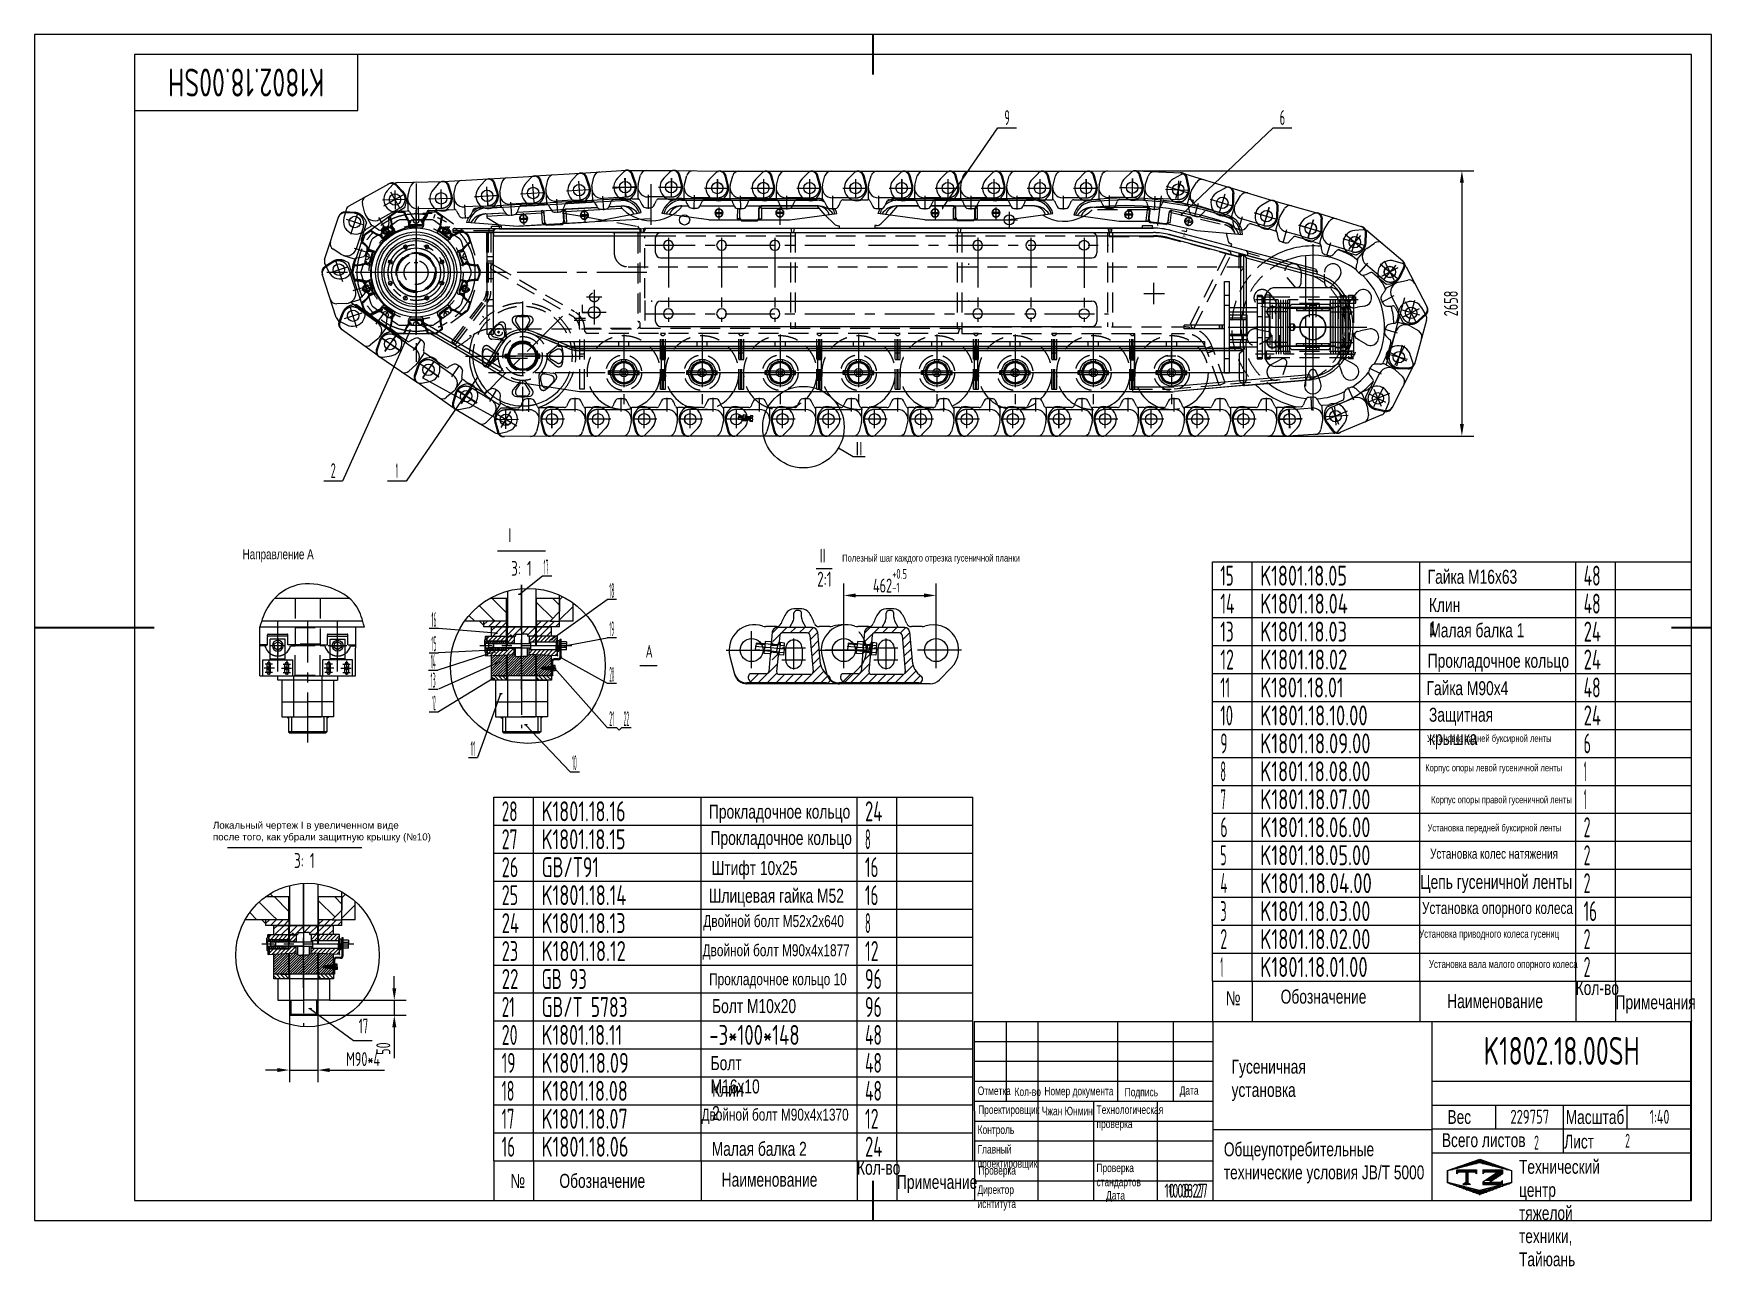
# Model space of a CAD drawing. Header units: millimetres. Extents: x -10 to 16810, y -459 to 11890.
import ezdxf
from ezdxf.enums import TextEntityAlignment as Align

# ---------------------------------------------------------------- set-up
doc = ezdxf.new("R2010")
doc.units = ezdxf.units.MM
doc.header["$LTSCALE"] = 400
doc.linetypes.add('F', pattern=[0.75, 0.5, -0.25])
doc.linetypes.add('G', pattern=[2, 1.25, -0.25, 0.25, -0.25])
for name, color, linetype in [('01', 7, 'Continuous'), ('02', 1, 'Continuous'), ('04', 2, 'F'), ('05', 4, 'G'), ('08', 1, 'Continuous'), ('10', 1, 'Continuous'), ('11', 3, 'Continuous'), ('THICK', 7, 'Continuous')]:
    doc.layers.add(name, color=color, linetype=linetype)
doc.styles.get("Standard").update_dxf_attribs({"font": 'isocp', "width": 0.707, "bigfont": 'intecad.shx'})
doc.dimstyles.new('INTE', dxfattribs={"dimscale": 40, "dimtxt": 3.5, "dimasz": 3, "dimexe": 3, "dimexo": 0, "dimgap": 1, "dimtad": 1, "dimdec": 0, "dimdsep": 46, "dimtxsty": 'Standard', "dimcen": 0, "dimclrd": 1, "dimclre": 1, "dimclrt": 3, "dimaunit": 1, "dimadec": 0, "dimazin": 0, "dimtfac": 1, "dimtdec": 0, "dimtmove": 0, "dimatfit": 0, "dimfxl": 1, "dimarcsym": 0})

msp = doc.modelspace()

# ---------------------------------------------------------------- texts
at = {"layer": '01', "attachment_point": 1}
for s, insert, char_height in [('{\\fArial|b0|i0|c204|p34;Дата}', (11472.8, 1346.3), 85.016), ('{\\fArial|b0|i0|c204|p34;Отметка}', (9449.9, 1343), 85.016), ('{\\fArial|b0|i0|c204|p34;Кол-во}', (9818.6, 1333.2), 85.016), ('{\\fArial|b0|i0|c204|p34;Номер документа}', (10117.3, 1339.8), 85.016), ('{\\fArial|b0|i0|c204|p34;Подпись}', (10921.4, 1330), 85.016), ('{\\fArial|b0|i0|c204|p34;Проектировщик}', (9453.7, 1153.1), 85.016), ('{\\fArial|b0|i0|c204|p34;\\C3;Чжан Юнмин}', (10091.2, 1140.1), 85.016), ('{\\fArial|b0|i0|c204|p34;Технологическая\\Pпроверка}', (10639.6, 1153.8), 85.016), ('{\\fArial|b0|i0|c204|p34;Вес}', (14155.7, 1107.4), 138.859), ('{\\fArial|b0|i0|c204|p34;Контроль}', (9448.8, 952.9), 85.016), ('{\\fArial|b0|i0|c204|p34;Главный\\Pпроектировщик}', (9448, 757.2), 85.016), ('{\\fArial|b0|i0|c204|p34;Проверка}', (9456.3, 545.8), 85.016), ('{\\fArial|b0|i0|c204|p34;Проверка\\Pстандартов}', (10638.8, 571), 85.016), ('{\\fArial|b0|i0|c204|p34;Директор\\Pиснтитута}', (9446.7, 352.6), 85.016), ('{\\fArial|b0|i0|c204|p34;Дата}', (10735.4, 295.8), 85.016)]:
    msp.add_mtext(s, dxfattribs=dict(at, insert=insert, char_height=char_height))
at = {"layer": '01', "insert": (14872.4, 608), "char_height": 138.859, "width": 6.525, "attachment_point": 1}
msp.add_mtext('{\\fArial|b0|i0|c204|p34;Технический центр\\Pтяжелой техники, Тайюань}', dxfattribs=at)
at = {"layer": '02', "width": 0.605172}
for p, p2 in [((9088.5, 10126.4), (9106.5, 10126.4)), ((11480.4, 10059.5), (11498.4, 10059.5)), ((3752.3, 8894.6), (3770.3, 8894.6)), ((4428.8, 8431.9), (4446.8, 8431.9))]:
    msp.add_text('●', height=30, dxfattribs=at).set_placement(p, p2, align=Align.FIT)
for p, p2 in [((4842.1, 6282.8), (4842.1, 6264.8)), ((4605.1, 5892.1), (4605.1, 5874.1)), ((4507.2, 5721.2), (4507.2, 5703.2)), ((5156.8, 5827.3), (5156.8, 5809.3)), ((5294.8, 5767), (5294.8, 5749)), ((4585.2, 5704), (4585.2, 5686)), ((4634.8, 5604.4), (4634.8, 5586.4)), ((5251.2, 5653), (5251.2, 5635)), ((4580.5, 5438.1), (4580.5, 5420.1)), ((5193.2, 5542), (5193.2, 5524)), ((4653.4, 5285.9), (4653.4, 5267.9)), ((4903.6, 4976.5), (4903.6, 4958.5)), ((2742.2, 2132.3), (2742.2, 2114.3))]:
    msp.add_text('●', height=30, rotation=270, dxfattribs=at).set_placement(p, p2, align=Align.FIT)
at = {"layer": '04', "attachment_point": 1}
for s, insert, char_height in [('{\\C3;I}', (4746.8, 6936), 140), ('{\\C3;II}', (7866.2, 6730.8), 140), ('{\\fArial|b0|i0|c204|p34;\\C3;Направление А}', (2084.1, 6725.2), 100), ('{\\fArial|b0|i0|c204|p34;\\C3;Полезный шаг каждого отрезка гусеничной планки}', (8091.5, 6671.8), 70), ('{\\fArial|b0|i0|c204|p34;\\C3;Гайка М16х63}', (13957.3, 6519.1), 140), ('{\\fArial|b0|i0|c204|p34;\\C3;Малая балка 1}', (13973.7, 5982.4), 140), ('{\\fArial|b0|i0|c204|p34;\\C3;Прокладочное кольцо}', (13957.5, 5677.9), 140), ('{\\fArial|b0|i0|c204|p34;\\C3;Гайка М90х4}', (13945.2, 5403.4), 140), ('{\\fArial|b0|i0|c204|p34;\\C3;Установка задней буксирной ленты}', (13949.4, 4865.7), 70), ('{\\fArial|b0|i0|c204|p34;\\C3;Корпус опоры левой гусеничной ленты}', (13933, 4570.7), 70), ('{\\fArial|b0|i0|c204|p34;\\C3;Корпус опоры правой гусеничной ленты}', (13992.2, 4251.3), 70), ('{\\fArial|b0|i0|c204|p34;\\C3;Прокладочное кольцо}', (6756.3, 4166.4), 140), ('{\\fArial|b0|i0|c204|p34;\\W1;\\C3;Локальный чертеж \\fArial|b0|i0|c0|p34;I \\fArial|b0|i0|c204|p34;в увеличенном виде\\Pпосле того, как убрали защитную крышку (№10)}', (1786.8, 3995.4), 70), ('{\\fArial|b0|i0|c204|p34;\\C3;Прокладочное кольцо}', (6772.7, 3903.4), 140), ('{\\fArial|b0|i0|c204|p34;\\C3;Установка передней буксирной ленты}', (13956.2, 3969.2), 70), ('{\\fArial|b0|i0|c204|p34;\\C3;Установка колес натяжения}', (13982.2, 3725.2), 100), ('{\\fArial|b0|i0|c204|p34;\\C3;Штифт 10х25}', (6783.9, 3601.7), 140), ('{\\fArial|b0|i0|c204|p34;\\C3;Цепь гусеничной ленты}', (13883.8, 3463), 140), ('{\\fArial|b0|i0|c204|p34;\\C3;Шлицевая гайка М52}', (6754.6, 3323.4), 140), ('{\\fArial|b0|i0|c204|p34;\\C3;Двойной болт М52х2х640}', (6699.8, 3060.4), 120), ('{\\fArial|b0|i0|c204|p34;\\C3;Установка опорного колеса}', (13900.1, 3191.7), 120), ('{\\fArial|b0|i0|c204|p34;\\C3;Установка приводного колеса гусениц}', (13871.4, 2913.1), 80), ('{\\fArial|b0|i0|c204|p34;\\C3;Двойной болт М90х4х1877}', (6692.5, 2768.2), 120), ('{\\fArial|b0|i0|c204|p34;\\C3;Установка вала малого опорного колеса}', (13969.9, 2610), 80), ('{\\fArial|b0|i0|c204|p34;\\C3;Прокладочное кольцо 10}', (6758.4, 2478.2), 120), ('{\\fArial|b0|i0|c204|p34;\\C0;Кол-во}', (15440, 2400), 140), ('{\\fArial|b0|i0|c204|p34;\\C3;Болт М10х20}', (6787.6, 2218.8), 140), ('{\\fArial|b0|i0|c204|p34;\\C0;Обозначение}', (12484.1, 2313.5), 140), ('{\\fArial|b0|i0|c204|p34;\\C0;Наименование}', (14153, 2268.4), 140), ('{\\fArial|b0|i0|c204|p34;\\C0;Примечания}', (15840, 2257.6), 140), ('{\\fArial|b0|i0|c204|p34;\\C3;Двойной болт М90х4х1370}', (6681.7, 1121.5), 120), ('{\\fArial|b0|i0|c204|p34;\\C3;Малая балка 2}', (6784.1, 789.1), 140), ('{\\fArial|b0|i0|c204|p34;\\C0;Кол-во}', (8240, 600), 140), ('{\\fArial|b0|i0|c204|p34;\\C0;№}', (4766.9, 468.3), 140), ('{\\fArial|b0|i0|c204|p34;\\C0;Обозначение}', (5258, 468.3), 140), ('{\\fArial|b0|i0|c204|p34;\\C0;Наименование}', (6883.4, 480), 140)]:
    msp.add_mtext(s, dxfattribs=dict(at, insert=insert, char_height=char_height))
at = {"layer": '04', "char_height": 140, "attachment_point": 1}
for s, insert, width in [('{\\fArial|b0|i0|c204|p34;\\C3;Клин 1}', (13969.6, 6236.4), 4.1), ('{\\fArial|b0|i0|c204|p34;\\C3;Защитная крышка}', (13969.8, 5137.1), 4.1), ('{\\fArial|b0|i0|c204|p34;\\C0;№}', (11934.7, 2297.1), 4.1), ('{\\fArial|b0|i0|c204|p34;\\C3;Болт М16х10}', (6773.1, 1647.5), 3.656), ('{\\fArial|b0|i0|c204|p34;\\C3;Гусеничная установка}', (11992.4, 1612.2), 3.617), ('{\\fArial|b0|i0|c204|p34;\\C3;Клин 2}', (6787.7, 1380.9), 3.656), ('{\\fArial|b0|i0|c204|p34;\\C0;Примечание}', (8640, 457.6), 18.538)]:
    msp.add_mtext(s, dxfattribs=dict(at, insert=insert, width=width))
at = {"layer": '05', "char_height": 138.915, "attachment_point": 1}
for s, insert in [('{\\fArial|b0|i0|c204|p34;\\C0;Масштаб}', (15340.3, 1106.7)), ('{\\fArial|b0|i0|c204|p34;\\C0;Всего листов}', (14099.9, 875)), ('{\\fArial|b0|i0|c204|p34;\\C0;Лист}', (15325.5, 861.4)), ('{\\fArial|b0|i0|c204|p34;\\C0;Общеупотребительные\\Pтехнические условия \\fArial|b0|i0|c0|p34;JB/T 5000}', (11915.3, 784.1))]:
    msp.add_mtext(s, dxfattribs=dict(at, insert=insert))
at = {"layer": '11', "width": 0.693834}
msp.add_text('K1802.18.00SH', height=280, rotation=180, dxfattribs=at).set_placement((2902.4, 11540), (1337.6, 11540), align=Align.FIT)
at = {"layer": '11'}
for s, height, width, p, p2 in [('9', 148.5, 0.579528, (9716.9, 10974.6), (9770.4, 10974.6)), ('6', 148.5, 0.600695, (12475.1, 10974.6), (12528.6, 10974.6)), ('2', 148.5, 0.562593, (2966.6, 7438.2), (3017.5, 7438.2)), ('1', 148.5, 0.404, (3618.1, 7438.2), (3639.1, 7438.2)), ('17', 148.49, 0.319701, (5099.5, 6472.8), (5149.4, 6472.8)), ('15', 200, 0.609833, (11880, 6360), (12013.1, 6360)), ('K1801.18.05', 200, 0.690157, (12280, 6360), (13149.1, 6360)), ('48', 200, 0.628444, (15520, 6360), (15689.7, 6360)), ('18', 148.49, 0.319701, (5758.3, 6237.1), (5808.1, 6237.1)), ('14', 200, 0.614783, (11880, 6080), (12021.4, 6080)), ('K1801.18.04', 200, 0.690312, (12280, 6080), (13157.4, 6080)), ('48', 200, 0.628444, (15520, 6080), (15689.7, 6080)), ('16', 148.49, 0.302647, (3976.2, 5945.5), (4025.6, 5945.5)), ('19', 148.49, 0.283659, (5759.6, 5853.9), (5806.8, 5853.9)), ('13', 200, 0.609833, (11880, 5800), (12013.1, 5800)), ('K1801.18.03', 200, 0.690157, (12280, 5800), (13149.1, 5800)), ('24', 200, 0.641743, (15520, 5800), (15693.3, 5800)), ('15', 148.49, 0.32389, (3974.7, 5703.5), (4027.1, 5703.5)), ('12', 200, 0.611465, (11880, 5520), (12015.8, 5520)), ('K1801.18.02', 200, 0.690207, (12280, 5520), (13151.7, 5520)), ('24', 200, 0.641743, (15520, 5520), (15693.3, 5520)), ('14', 148.49, 0.289385, (3969.9, 5527.3), (4019.3, 5527.3)), ('13', 148.49, 0.310953, (3967.7, 5339.2), (4018.1, 5339.2)), ('20', 148.49, 0.25436, (5759.6, 5397.3), (5806.8, 5397.3)), ('11', 200, 0.582235, (11880, 5240), (11979, 5240)), ('K1801.18.01', 200, 0.689486, (12280, 5240), (13115, 5240)), ('48', 200, 0.628444, (15520, 5240), (15689.7, 5240)), ('12', 148.49, 0.222916, (3982.5, 5111.3), (4019.3, 5111.3)), ('21', 148.49, 0.327103, (5757.7, 4953.4), (5808.7, 4953.4)), ('22', 148.49, 0.28684, (5901.4, 4953.4), (5957.2, 4953.4)), ('10', 200, 0.606076, (11880, 4960), (12007.4, 4960)), ('K1801.18.10.00', 200, 0.693326, (12280, 4960), (13355.5, 4960)), ('24', 200, 0.641743, (15520, 4960), (15693.3, 4960)), ('9', 200, 0.579528, (11880, 4680), (11952, 4680)), ('K1801.18.09.00', 200, 0.693676, (12280, 4680), (13384.2, 4680)), ('6', 200, 0.600695, (15520, 4680), (15592, 4680)), ('11', 148.49, 0.374622, (4368.7, 4654.1), (4416, 4654.1)), ('10', 148.49, 0.303038, (5384.3, 4512.2), (5431.6, 4512.2)), ('8', 200, 0.514182, (11880, 4400), (11936.6, 4400)), ('K1801.18.08.00', 200, 0.69367, (12280, 4400), (13383.7, 4400)), ('1', 200, 0.404, (15520, 4400), (15548.3, 4400)), ('7', 200, 0.514182, (11880, 4120), (11936.6, 4120)), ('K1801.18.07.00', 200, 0.69367, (12280, 4120), (13383.7, 4120)), ('1', 200, 0.404, (15520, 4120), (15548.3, 4120)), ('28', 200, 0.636523, (4680, 4000), (4839.1, 4000)), ('K1801.18.16', 200, 0.689628, (5080, 4000), (5922, 4000)), ('24', 200, 0.641743, (8320, 4000), (8493.3, 4000)), ('6', 200, 0.600695, (11880, 3840), (11952, 3840)), ('K1801.18.06.00', 200, 0.69367, (12280, 3840), (13383.7, 3840)), ('2', 200, 0.562593, (15520, 3840), (15588.6, 3840)), ('27', 200, 0.636523, (4680, 3720), (4839.1, 3720)), ('K1801.18.15', 200, 0.689605, (5080, 3720), (5920.8, 3720)), ('8', 200, 0.514182, (8320, 3720), (8376.6, 3720)), ('5', 200, 0.527686, (11880, 3560), (11942.4, 3560)), ('K1801.18.05.00', 200, 0.69367, (12280, 3560), (13383.7, 3560)), ('2', 200, 0.562593, (15520, 3560), (15588.6, 3560)), ('26', 200, 0.639213, (4680, 3440), (4846.1, 3440)), ('GB/T91', 200, 0.690281, (5080, 3440), (5653.4, 3440)), ('16', 200, 0.610556, (8320, 3440), (8454.3, 3440)), ('4', 200, 0.543846, (11880, 3280), (11950.7, 3280)), ('K1801.18.04.00', 200, 0.693836, (12280, 3280), (13397.9, 3280)), ('2', 200, 0.562593, (15520, 3280), (15588.6, 3280)), ('25', 200, 0.638783, (4680, 3160), (4845, 3160)), ('K1801.18.14', 200, 0.68977, (5080, 3160), (5929.1, 3160)), ('16', 200, 0.610556, (8320, 3160), (8454.3, 3160)), ('3', 200, 0.527686, (11880, 3000), (11942.4, 3000)), ('K1801.18.03.00', 200, 0.69367, (12280, 3000), (13383.7, 3000)), ('16', 200, 0.610556, (15520, 3000), (15654.3, 3000)), ('24', 200, 0.641743, (4680, 2880), (4853.3, 2880)), ('K1801.18.13', 200, 0.689605, (5080, 2880), (5920.8, 2880)), ('8', 200, 0.514182, (8320, 2880), (8376.6, 2880)), ('2', 200, 0.562593, (11880, 2720), (11948.6, 2720)), ('K1801.18.02.00', 200, 0.69367, (12280, 2720), (13383.7, 2720)), ('2', 200, 0.562593, (15520, 2720), (15588.6, 2720)), ('23', 200, 0.638783, (4680, 2600), (4845, 2600)), ('K1801.18.12', 200, 0.689658, (5080, 2600), (5923.5, 2600)), ('12', 200, 0.611465, (8320, 2600), (8455.8, 2600)), ('1', 200, 0.404, (11880, 2440), (11908.3, 2440)), ('K1801.18.01.00', 200, 0.693326, (12280, 2440), (13355.5, 2440)), ('2', 200, 0.562593, (15520, 2440), (15588.6, 2440)), ('22', 200, 0.639754, (4680, 2320), (4847.6, 2320)), ('GB 93', 200, 0.685924, (5080, 2320), (5532, 2320)), ('96', 200, 0.646195, (8320, 2320), (8488.4, 2320)), ('21', 200, 0.623098, (4680, 2040), (4810.9, 2040)), ('GB/T 5783', 200, 0.695784, (5080, 2040), (5941.6, 2040)), ('96', 200, 0.646195, (8320, 2040), (8488.4, 2040)), ('17', 148.49, 0.60653, (3248, 1874.4), (3342.6, 1874.4)), ('20', 200, 0.636567, (4680, 1760), (4839.2, 1760)), ('K1801.18.11', 200, 0.688887, (5080, 1760), (5886.7, 1760)), ('-3*100*148', 200, 0.690809, (6760, 1760), (7665, 1760)), ('48', 200, 0.628444, (8320, 1760), (8489.7, 1760)), ('K1802.18.00SH', 280, 0.693834, (14517.6, 1560), (16082.4, 1560)), ('19', 200, 0.612447, (4680, 1480), (4817.4, 1480)), ('K1801.18.09', 200, 0.690237, (5080, 1480), (5953.4, 1480)), ('48', 200, 0.628444, (8320, 1480), (8489.7, 1480)), ('18', 200, 0.606, (4680, 1200), (4807.3, 1200)), ('K1801.18.08', 200, 0.690046, (5080, 1200), (5943.2, 1200)), ('48', 200, 0.628444, (8320, 1200), (8489.7, 1200)), ('17', 200, 0.606, (4680, 920), (4807.3, 920)), ('K1801.18.07', 200, 0.690046, (5080, 920), (5943.2, 920)), ('12', 200, 0.611465, (8320, 920), (8455.8, 920)), ('229757', 140, 0.685266, (14785.6, 970), (15174.4, 970)), ('1:40', 140, 0.657692, (16181, 970), (16379, 970)), ('2', 140, 0.562593, (15023.8, 711.7), (15071.9, 711.7)), ('2', 140, 0.562593, (15936, 730), (15984, 730)), ('16', 200, 0.610556, (4680, 640), (4814.3, 640)), ('K1801.18.06', 200, 0.690179, (5080, 640), (5950.3, 640)), ('24', 200, 0.641743, (8320, 640), (8493.3, 640)), ('10.08.27', 140, 0.642055, (11320, 230), (11720, 230)), ('10.08.27', 138.86, 0.642055, (11357.2, 229.8), (11754, 229.8))]:
    msp.add_text(s, height=height, dxfattribs=dict(at, width=width)).set_placement(p, p2, align=Align.FIT)
at = {"layer": '11', "width": 0.707}
msp.add_text('A', height=49, rotation=353.40821, dxfattribs=at).set_placement((11496, 9833.8), align=Align.BOTTOM_LEFT)
for s, p in [('Ⅱ', (8259.9, 7652.2)), ('3: 1', (4877.6, 6458.2)), ('2:1', (7912.8, 6349.9)), ('3: 1', (2702.9, 3532.2))]:
    msp.add_text(s, height=150, dxfattribs=at).set_placement(p, align=Align.CENTER)
msp.add_text('A', height=126, dxfattribs=at).set_placement((6121.6, 5601.2), align=Align.BOTTOM_LEFT)

# ---------------------------------------------------------------- blocks, each defined once
blk = doc.blocks.new('ewwe')
for p, q in [((2108, 14080), (7525, 14080)), ((2439, 14125), (2413, 14080)), ((2439, 14125), (7072, 14125)), ((7072, 14125), (7080, 14080)), ((8426, 13861), (7683, 14060))]:
    blk.add_line(p, q)
blk.add_arc((7525, 13470), 610, 75.029, 90)
at = {"layer": '04', "color": 2, "linetype": 'F'}
for p, q in [((2121, 14080), (2121, 13877)), ((7080, 14080), (7080, 14042)), ((7080, 14042), (7525, 14042)), ((8381, 13834), (7673, 14023)), ((8381, 13725), (8381, 13873)), ((8426, 13861), (8426, 13725)), ((2260, 13738), (8426, 13738))]:
    blk.add_line(p, q, dxfattribs=at)
at = {"layer": '04'}
blk.add_line((8419, 13863), (8381, 13834), dxfattribs=at)
at = {"layer": '04', "color": 2, "linetype": 'F'}
for centre, radius, start, end in [((7525, 13470), 572, 75.029, 90), ((2260, 13877), 139, 180, 270)]:
    blk.add_arc(centre, radius, start, end, dxfattribs=at)
blk = doc.blocks.new('threyreyhrty')
blk.add_line((4814, 7316), (9134, 7316))
at = {"layer": '01'}
for p, q in [((4814, 7570), (6558, 7570)), ((6634, 7570), (9134, 7570)), ((4764, 7366), (4764, 7520))]:
    blk.add_line(p, q, dxfattribs=at)
at = {"layer": '01', "color": 7, "linetype": 'Continuous'}
blk.add_line((9184, 7520), (9184, 7366), dxfattribs=at)
at = {"layer": '01'}
for centre, start, end in [((4814, 7520), 90, 180), ((9134, 7520), 360, 90), ((4814, 7366), 180, 270), ((9134, 7366), 270, 360)]:
    blk.add_arc(centre, 50, start, end, dxfattribs=at)
blk = doc.blocks.new('A$C63BF3C51')
for p, q in [((0, 1489), (0, 0)), ((0, 1489), (45, 1481)), ((45, 1481), (45, 8)), ((0, 0), (45, 8))]:
    blk.add_line(p, q)
at = {"layer": '02', "color": 1, "linetype": 'Continuous'}
blk.add_line((0, 0), (45, 0), dxfattribs=at)
blk = doc.blocks.new('WREWRETERTE')
for p, q in [((6030, 12945), (6038, 12990)), ((6038, 12990), (7511, 12990)), ((7519, 12945), (7511, 12990)), ((6030, 12945), (7519, 12945))]:
    blk.add_line(p, q)
blk = doc.blocks.new('ewewewwwwe')
at = {"layer": '01'}
for centre in [(8196, 3792), (8196, 3107)]:
    blk.add_circle(centre, 50, dxfattribs=at)
at = {"layer": '05', "color": 4, "linetype": 'G'}
blk.add_line((8196, 3868), (8196, 3025), dxfattribs=at)
blk = doc.blocks.new('WWEW W')
for p, q in [((7838, 7043), (5952, 7043)), ((5952, 7043), (5952, 7005)), ((7832, 7005), (5952, 7005)), ((7838, 7043), (7832, 7005))]:
    blk.add_line(p, q)
at = {"layer": '04', "color": 2, "linetype": 'F'}
for p, q in [((6357, 7024), (5952, 7024)), ((6357, 7024), (5952, 7024)), ((6311, 7005), (6311, 7043)), ((6357, 7024), (6357, 7043)), ((6357, 7024), (6376, 7005))]:
    blk.add_line(p, q, dxfattribs=at)
blk = doc.blocks.new('wewwewerwerw')
at = {"layer": '04', "color": 2, "linetype": 'F'}
for p, q in [((5391, 4261), (5391, 3673)), ((5391, 4261), (5436, 4261)), ((5410, 4261), (5410, 3673)), ((5436, 4261), (5436, 3673)), ((5045, 3166), (5360, 3582)), ((5060, 3154), (5375, 3570)), ((5081, 3139), (5396, 3554)), ((5045, 3166), (5081, 3139))]:
    blk.add_line(p, q, dxfattribs=at)
for radius in [152, 171, 197]:
    blk.add_arc((5239, 3673), radius, 322.8338, 0, dxfattribs=at)
blk = doc.blocks.new('eerrfdrrr')
at = {"layer": '04', "color": 2, "linetype": 'F'}
for p, q in [((-2706, 8401), (-2688, 8419)), ((-2688, 8419), (-2681, 8415)), ((-2681, 8415), (-1868, 7945)), ((-2706, 8372), (-2706, 8401)), ((-2706, 8372), (-1893, 7902)), ((-1817, 7167), (-1817, 7770)), ((-1767, 7167), (-1767, 7770)), ((-1817, 7574), (-1767, 7574)), ((-1817, 7523), (-1767, 7523)), ((-1767, 7167), (-1817, 7167))]:
    blk.add_line(p, q, dxfattribs=at)
for radius in [202, 152]:
    blk.add_arc((-1969, 7770), radius, 0, 59.9747, dxfattribs=at)
blk = doc.blocks.new('A$C55326A15')
for p, q in [((0, 0), (0, 1016)), ((0, 1016), (64, 1016)), ((64, 0), (64, 1016)), ((0, 0), (64, 0))]:
    blk.add_line(p, q)
at = {"layer": '04', "color": 2, "linetype": 'F'}
for p, q in [((64, 775), (0, 775)), ((64, 730), (0, 730)), ((64, 711), (0, 711)), ((64, 552), (0, 552)), ((64, 343), (0, 343)), ((64, 279), (0, 279))]:
    blk.add_line(p, q, dxfattribs=at)
blk = doc.blocks.new('335555555')
at = {"layer": '04', "color": 2, "linetype": 'F'}
for p, q in [((6154, 8043), (6154, 7484)), ((6154, 8043), (6204, 8043)), ((6173, 8043), (6173, 7509)), ((6185, 8043), (6185, 7509)), ((6204, 8043), (6204, 7484)), ((6204, 7751), (6154, 7751)), ((6154, 7677), (6173, 7685)), ((6154, 7628), (6173, 7636)), ((6185, 7685), (6173, 7685)), ((6185, 7636), (6173, 7636)), ((6204, 7677), (6185, 7685)), ((6204, 7628), (6185, 7636)), ((6173, 7509), (6154, 7490)), ((6154, 7484), (6204, 7484)), ((6185, 7509), (6173, 7509)), ((6185, 7509), (6204, 7490))]:
    blk.add_line(p, q, dxfattribs=at)
blk = doc.blocks.new('WQQQ')
at = {"layer": '01'}
for p, q in [((4216, 8628), (4216, 8285)), ((4254, 8628), (4216, 8628)), ((4254, 8285), (4254, 8628)), ((4216, 8285), (4254, 8285))]:
    blk.add_line(p, q, dxfattribs=at)
blk = doc.blocks.new('WREQWRTWQ E')
for p, q in [((5762, 13090), (5770, 13135)), ((5770, 13135), (7405, 13135)), ((7413, 13090), (7405, 13135)), ((5762, 13090), (7413, 13090))]:
    blk.add_line(p, q)
blk = doc.blocks.new('WEWEWRET')
for p, q in [((18532, 10205), (18524, 10160)), ((18524, 10160), (18950, 10160)), ((18532, 10205), (18950, 10205)), ((20584, 9744), (19108, 10140)), ((20574, 9793), (19119, 10183)), ((20574, 9793), (20590, 9767)), ((20590, 9767), (20584, 9744))]:
    blk.add_line(p, q)
blk.add_arc((18950, 9550), 655, 75.0112, 90)
at = {"layer": '02', "color": 1, "linetype": 'Continuous'}
blk.add_line((18524, 10160), (18524, 10205), dxfattribs=at)
at = {"layer": '04', "color": 2, "linetype": 'F'}
for p, q in [((19879, 9980), (19894, 9953)), ((19894, 9953), (19888, 9931)), ((20590, 9767), (19894, 9953))]:
    blk.add_line(p, q, dxfattribs=at)
blk = doc.blocks.new('rrryerueut')
for p, q in [((11078, 12962), (11467, 12962)), ((11078, 12962), (11078, 12912)), ((12856, 13082), (11493, 12964)), ((12860, 13032), (11498, 12914)), ((12856, 13082), (12860, 13032)), ((11078, 12912), (11467, 12912))]:
    blk.add_line(p, q)
for radius in [306, 356]:
    blk.add_arc((11467, 13268), radius, 270, 275.2422)
at = {"layer": '04', "color": 2, "linetype": 'F'}
for p, q in [((12858, 13057), (11496, 12939)), ((12188, 13024), (12192, 12974)), ((11078, 12937), (11467, 12937))]:
    blk.add_line(p, q, dxfattribs=at)
at = {"layer": '05'}
for p, q in [((11467, 13312), (11467, 13223)), ((11511, 13268), (11423, 13268))]:
    blk.add_line(p, q, dxfattribs=at)
at = {"layer": '05', "color": 4, "linetype": 'G'}
blk.add_line((11467, 13296), (11467, 13230), dxfattribs=at)
blk = doc.blocks.new('rrerrereyeh')
at = {"layer": '04', "color": 2, "linetype": 'F'}
for p, q in [((11051, 10341), (11426, 11078)), ((11084, 10296), (11459, 11033)), ((11426, 11078), (11448, 11067)), ((11448, 11067), (11459, 11033)), ((11051, 10341), (11062, 10308)), ((11062, 10308), (11084, 10296)), ((11084, 10296), (11084, 10296))]:
    blk.add_line(p, q, dxfattribs=at)
blk = doc.blocks.new('A$C5FEE4764')
for p, q in [((0, 50), (913, 50)), ((0, 50), (0, 0)), ((913, 50), (913, 0)), ((0, 0), (913, 0))]:
    blk.add_line(p, q)
at = {"layer": '04', "color": 2, "linetype": 'F'}
for p, q in [((140, 0), (140, 50)), ((242, 0), (242, 50)), ((672, 0), (672, 50)), ((774, 0), (774, 50))]:
    blk.add_line(p, q, dxfattribs=at)
blk = doc.blocks.new('rrrryy')
at = {"layer": '01'}
for p, q in [((10464, 6581), (10058, 6581)), ((10464, 6543), (10058, 6543))]:
    blk.add_line(p, q, dxfattribs=at)
at = {"layer": '01', "color": 7, "linetype": 'Continuous'}
blk.add_line((10058, 6543), (10058, 6581), dxfattribs=at)
at = {"layer": '04', "color": 2, "linetype": 'F'}
for p, q in [((10413, 6581), (10413, 6543)), ((10413, 6543), (10413, 6581)), ((10439, 6581), (10439, 6543)), ((10439, 6543), (10439, 6581))]:
    blk.add_line(p, q, dxfattribs=at)
blk = doc.blocks.new('erryreyetyteyrt')
at = {"ltscale": 0.666667}
for p, q in [((13750, 6533), (13750, 6319)), ((13755, 6536), (13755, 6316))]:
    blk.add_line(p, q, dxfattribs=at)
for centre, radius, start, end in [((13780, 6579), 55, 50.5994, 236.9443), ((13780, 6579), 50, 48.5904, 240), ((14441, 6579), 55, 62.9643, 129.4006), ((14441, 6579), 50, 60, 131.4096), ((13780, 6273), 55, 123.0557, 309.4006), ((13780, 6273), 50, 120, 311.4096), ((14441, 6273), 55, 230.5994, 297.0357), ((14441, 6273), 50, 228.5904, 300)]:
    blk.add_arc(centre, radius, start, end, dxfattribs=at)
at = {"layer": '01'}
for p, q in [((13814, 6617), (13815, 6622)), ((14408, 6617), (13814, 6617)), ((14407, 6622), (13815, 6622)), ((14111, 6604), (14111, 6585)), ((14408, 6617), (14407, 6622)), ((13755, 6536), (13750, 6533)), ((13750, 6319), (13755, 6316)), ((14408, 6236), (13814, 6236)), ((13815, 6231), (13814, 6236)), ((14407, 6231), (13815, 6231)), ((14407, 6231), (14408, 6236))]:
    blk.add_line(p, q, dxfattribs=at)
at = {"layer": '01', "color": 7, "linetype": 'Continuous'}
for p, q in [((14466, 6543), (14466, 6527)), ((14466, 6535), (14466, 6316))]:
    blk.add_line(p, q, dxfattribs=at)
at = {"layer": '04', "color": 2, "linetype": 'F'}
for p, q in [((14482, 6550), (14482, 6302)), ((14487, 6549), (14487, 6303))]:
    blk.add_line(p, q, dxfattribs=at)
for centre, radius, start, end in [((14441, 6579), 55, 326.5685, 62.9643), ((14441, 6579), 50, 324.8851, 60), ((14441, 6273), 55, 297.0357, 33.4315), ((14441, 6273), 50, 300, 35.1149)]:
    blk.add_arc(centre, radius, start, end, dxfattribs=at)
at = {"layer": '05', "ltscale": 0.666667}
for p, q in [((13852, 6579), (13709, 6579)), ((13780, 6650), (13780, 6508)), ((14370, 6579), (14513, 6579)), ((14441, 6650), (14441, 6508)), ((13852, 6273), (13709, 6273)), ((13780, 6202), (13780, 6344)), ((14370, 6273), (14513, 6273)), ((14441, 6202), (14441, 6344))]:
    blk.add_line(p, q, dxfattribs=at)
blk = doc.blocks.new('RFGDDSFG')
at = {"ltscale": 0.8}
for radius in [134, 114]:
    blk.add_circle((4782, 4432), radius, dxfattribs=at)
for centre in [(4639, 4432), (4925, 4432)]:
    blk.add_circle(centre, 5.5)
at = {"layer": '01'}
for p, q in [((4632, 4451), (4629, 4449)), ((4629, 4415), (4629, 4449)), ((4632, 4413), (4629, 4415)), ((4650, 4451), (4632, 4451)), ((4632, 4413), (4632, 4451)), ((4650, 4413), (4632, 4413)), ((4914, 4451), (4932, 4451)), ((4914, 4413), (4932, 4413)), ((4932, 4451), (4935, 4449)), ((4932, 4413), (4932, 4451)), ((4932, 4413), (4935, 4415)), ((4935, 4415), (4935, 4449))]:
    blk.add_line(p, q, dxfattribs=at)
for radius in [105, 101, 19]:
    blk.add_circle((4782, 4432), radius, dxfattribs=at)
at = {"layer": '01', "color": 7, "linetype": 'Continuous'}
blk.add_circle((4782, 4432), 40.8, dxfattribs=at)
at = {"layer": '04', "color": 2, "linetype": 'F', "ltscale": 0.8}
for p, q in [((4762, 4545), (4762, 4564)), ((4803, 4545), (4803, 4564)), ((4670, 4452), (4650, 4452)), ((4670, 4411), (4650, 4411)), ((4914, 4452), (4895, 4452)), ((4914, 4411), (4895, 4411))]:
    blk.add_line(p, q, dxfattribs=at)
at = {"layer": '04', "color": 2, "linetype": 'F'}
for p, q in [((4650, 4451), (4669, 4451)), ((4650, 4413), (4669, 4413)), ((4680, 4451), (4885, 4451)), ((4680, 4413), (4885, 4413)), ((4895, 4451), (4914, 4451)), ((4895, 4413), (4914, 4413))]:
    blk.add_line(p, q, dxfattribs=at)
at = {"layer": '05', "ltscale": 0.8}
for p, q in [((4782, 4577), (4782, 4286)), ((4928, 4432), (4637, 4432))]:
    blk.add_line(p, q, dxfattribs=at)
at = {"layer": '05', "color": 4, "linetype": 'G'}
for p, q in [((4639, 4446), (4639, 4421)), ((4925, 4425), (4925, 4439))]:
    blk.add_line(p, q, dxfattribs=at)
blk = doc.blocks.new('qertwqrtwqrt wqf')
for p, q in [((2012, 2118), (2647, 2118)), ((2012, 2118), (2012, 2068)), ((2012, 2068), (2647, 2068)), ((2647, 2068), (2647, 2118))]:
    blk.add_line(p, q)
at = {"layer": '01', "color": 7, "linetype": 'Continuous'}
for p, q in [((2225, 2068), (2225, 2118)), ((2433, 2068), (2433, 2118))]:
    blk.add_line(p, q, dxfattribs=at)
at = {"layer": '04', "color": 2, "linetype": 'F'}
for p, q in [((2023, 2068), (2023, 2118)), ((2090, 2068), (2090, 2118)), ((2568, 2068), (2568, 2118)), ((2635, 2068), (2635, 2118))]:
    blk.add_line(p, q, dxfattribs=at)
at = {"layer": '05'}
for p, q in [((2057, 2146), (2057, 2049)), ((2329, 2146), (2329, 2049)), ((2602, 2146), (2602, 2049))]:
    blk.add_line(p, q, dxfattribs=at)
blk = doc.blocks.new('qewrtetewrt')
for p, q in [((3727, 1641), (3727, 1006)), ((3727, 1641), (3777, 1641)), ((3777, 1641), (3777, 1006)), ((3777, 1006), (3727, 1006))]:
    blk.add_line(p, q)
at = {"layer": '04', "color": 2, "linetype": 'F'}
for p, q in [((3777, 1630), (3727, 1630)), ((3777, 1563), (3727, 1563)), ((3746, 1641), (3746, 1530)), ((3746, 1423), (3746, 1225)), ((3777, 1085), (3727, 1085)), ((3777, 1018), (3727, 1018)), ((3746, 1118), (3746, 1006))]:
    blk.add_line(p, q, dxfattribs=at)
for centre in [(3701, 1476), (3701, 1171)]:
    blk.add_arc(centre, 70, 310.0052, 49.9948, dxfattribs=at)
at = {"layer": '05'}
for p, q in [((3699, 1596), (3796, 1596)), ((3699, 1051), (3796, 1051))]:
    blk.add_line(p, q, dxfattribs=at)
blk = doc.blocks.new('RETERTERTER')
at = {"layer": '01'}
for p, q in [((887, 5542), (892, 5562)), ((892, 5562), (913, 5567)), ((913, 5567), (919, 5560)), ((926, 5554), (919, 5560)), ((921, 5533), (926, 5554)), ((1040, 5708), (1058, 5719)), ((1040, 5699), (1040, 5708)), ((1040, 5699), (1040, 5689)), ((1040, 5689), (1058, 5679)), ((1058, 5719), (1076, 5708)), ((1058, 5679), (1076, 5689)), ((1076, 5708), (1076, 5699)), ((1076, 5689), (1076, 5699)), ((1258, 5711), (1251, 5704)), ((1251, 5704), (1257, 5684)), ((1257, 5684), (1277, 5679)), ((1258, 5711), (1265, 5718)), ((1265, 5718), (1285, 5713)), ((1277, 5679), (1284, 5686)), ((1290, 5693), (1284, 5686)), ((1285, 5713), (1290, 5693)), ((1412, 5566), (1402, 5548)), ((1422, 5566), (1412, 5566)), ((1422, 5566), (1431, 5566)), ((1431, 5566), (1442, 5548)), ((894, 5535), (887, 5542)), ((894, 5535), (901, 5528)), ((901, 5528), (921, 5533)), ((1402, 5548), (1412, 5530)), ((1412, 5530), (1422, 5530)), ((1431, 5530), (1422, 5530)), ((1442, 5548), (1431, 5530)), ((887, 5334), (897, 5352)), ((897, 5316), (887, 5334)), ((897, 5352), (907, 5352)), ((907, 5316), (897, 5316)), ((916, 5352), (907, 5352)), ((907, 5316), (916, 5316)), ((927, 5334), (916, 5352)), ((916, 5316), (927, 5334)), ((1408, 5348), (1402, 5328)), ((1402, 5328), (1409, 5321)), ((1428, 5354), (1408, 5348)), ((1416, 5315), (1409, 5321)), ((1436, 5320), (1416, 5315)), ((1435, 5347), (1428, 5354)), ((1435, 5347), (1441, 5340)), ((1441, 5340), (1436, 5320)), ((1038, 5189), (1045, 5196)), ((1043, 5169), (1038, 5189)), ((1063, 5164), (1043, 5169)), ((1052, 5203), (1045, 5196)), ((1072, 5197), (1052, 5203)), ((1070, 5171), (1063, 5164)), ((1070, 5171), (1077, 5177)), ((1077, 5177), (1072, 5197)), ((1271, 5203), (1253, 5193)), ((1253, 5193), (1253, 5183)), ((1253, 5174), (1253, 5183)), ((1271, 5163), (1253, 5174)), ((1289, 5193), (1271, 5203)), ((1289, 5174), (1271, 5163)), ((1289, 5183), (1289, 5193)), ((1289, 5183), (1289, 5174))]:
    blk.add_line(p, q, dxfattribs=at)
blk.add_circle((1164, 5441), 320, dxfattribs=at)
at = {"layer": '01', "color": 7, "linetype": 'Continuous'}
blk.add_circle((1164, 5541), 6, dxfattribs=at)
at = {"layer": '02', "color": 1, "linetype": 'Continuous'}
blk.add_circle((1164, 5541), 5, dxfattribs=at)
at = {"layer": '04', "color": 2, "linetype": 'F'}
for radius in [245, 200, 185, 120]:
    blk.add_circle((1164, 5441), radius, dxfattribs=at)
at = {"layer": '05'}
for p, q in [((1164, 5776), (1164, 5106)), ((1499, 5441), (829, 5441)), ((1146, 5541), (1183, 5541))]:
    blk.add_line(p, q, dxfattribs=at)
at = {"layer": '05', "color": 4, "linetype": 'G'}
for p, q in [((887, 5556), (927, 5539)), ((1049, 5719), (1066, 5679)), ((1279, 5719), (1263, 5679)), ((1442, 5556), (1402, 5539)), ((887, 5326), (927, 5342)), ((1442, 5326), (1402, 5342)), ((1049, 5163), (1066, 5203)), ((1279, 5163), (1263, 5203))]:
    blk.add_line(p, q, dxfattribs=at)
at = {"layer": '05'}
blk.add_circle((1164, 5441), 280, dxfattribs=at)
blk = doc.blocks.new('wrwrerereyru')
for p, q in [((1408, 540), (1738, 540)), ((1408, 520), (1408, 540)), ((1408, 520), (1738, 520)), ((1484, 520), (1484, 540)), ((1662, 520), (1662, 540)), ((1738, 520), (1738, 540))]:
    blk.add_line(p, q)
blk = doc.blocks.new('ewyewyewr')
for p, q in [((1889, 3824), (1908, 3843)), ((1889, 3824), (1889, 3405)), ((1908, 3843), (2277, 3843)), ((2054, 3843), (2054, 3814)), ((2054, 3814), (2181, 3814)), ((2181, 3843), (2181, 3814)), ((2277, 3843), (2296, 3824)), ((2296, 3824), (2296, 3405)), ((1865, 3614), (1967, 3614)), ((1889, 3405), (1908, 3386)), ((2277, 3386), (1908, 3386)), ((2054, 3386), (2054, 3411)), ((2057, 3414), (2178, 3414)), ((2181, 3386), (2181, 3411)), ((2277, 3386), (2296, 3405))]:
    blk.add_line(p, q)
at = {"ltscale": 1.25}
for p, q in [((2086, 3840), (2086, 3814)), ((2150, 3840), (2150, 3814)), ((2086, 3414), (2086, 3389)), ((2150, 3414), (2150, 3389))]:
    blk.add_line(p, q, dxfattribs=at)
blk.add_circle((2118, 3830), 7.5, dxfattribs=at)
for centre, start, end in [((2057, 3411), 90, 180), ((2178, 3411), 0, 90)]:
    blk.add_arc(centre, 3, start, end)
at = {"layer": '01', "ltscale": 1.25}
for p, q in [((2086, 3840), (2088, 3843)), ((2086, 3840), (2150, 3840)), ((2150, 3840), (2148, 3843)), ((2086, 3389), (2150, 3389)), ((2086, 3389), (2088, 3386)), ((2150, 3389), (2148, 3386))]:
    blk.add_line(p, q, dxfattribs=at)
at = {"layer": '01'}
blk.add_line((2088, 3843), (2148, 3843), dxfattribs=at)
for radius in [130, 127]:
    blk.add_circle((2118, 3614), radius, dxfattribs=at)
at = {"layer": '04', "color": 2, "linetype": 'F'}
for p, q in [((2086, 3414), (2086, 3814)), ((2150, 3414), (2150, 3814)), ((1895, 3647), (1889, 3650)), ((1895, 3582), (1889, 3578)), ((1895, 3582), (1895, 3647)), ((1895, 3647), (1927, 3647)), ((1895, 3582), (1927, 3582)), ((1927, 3647), (1946, 3614)), ((1927, 3582), (1927, 3647)), ((1927, 3582), (1946, 3614))]:
    blk.add_line(p, q, dxfattribs=at)
at = {"layer": '05'}
for p, q in [((2118, 3870), (2118, 3369)), ((2330, 3614), (1858, 3614))]:
    blk.add_line(p, q, dxfattribs=at)
at = {"layer": '05', "color": 4, "linetype": 'G', "ltscale": 1.25}
for p, q in [((2150, 3830), (2086, 3830)), ((2118, 3862), (2118, 3349)), ((2118, 3358), (2118, 3858))]:
    blk.add_line(p, q, dxfattribs=at)
at = {"xscale": -1, "rotation": 180}
blk.add_blockref('wrwrerereyru', (545, 4319), dxfattribs=at)
blk.add_blockref('wrwrerereyru', (545, 2909))
blk = doc.blocks.new('ERTGDFDFDG')
for p, q in [((6705, 3011), (6727, 3011)), ((6705, 2948), (6727, 2948)), ((6727, 3025), (6727, 2390)), ((6777, 3025), (6727, 3025)), ((6777, 3025), (6777, 2390)), ((6777, 3011), (7565, 3011)), ((6777, 2948), (7565, 2948)), ((7565, 3025), (7615, 3025)), ((7565, 2948), (7565, 2416)), ((7615, 3025), (7615, 3011)), ((7615, 3011), (7636, 3011)), ((7615, 2948), (7615, 2390)), ((7615, 2948), (7636, 2948)), ((6838, 2832), (6838, 2583)), ((7565, 2825), (7565, 2809)), ((6727, 2390), (6777, 2390)), ((6777, 2466), (7565, 2466)), ((6777, 2403), (7565, 2403)), ((7615, 2390), (7565, 2390))]:
    blk.add_line(p, q)
at = {"ltscale": 0.666667}
blk.add_line((7565, 2817), (7565, 2598), dxfattribs=at)
blk.add_line((7565, 2817), (7565, 2598), dxfattribs=at)
for centre in [(6715, 2980), (7626, 2980)]:
    blk.add_circle(centre, 7.5)
blk.add_arc((7216, 2635), 457, 330.7101, 336.8033, dxfattribs=at)
at = {"layer": '01', "ltscale": 1.25}
for p, q in [((7472, 3203), (7452, 3181)), ((7651, 3052), (7614, 3005)), ((7729, 2918), (7656, 2907)), ((7743, 2535), (7674, 2577)), ((7769, 2687), (7687, 2670)), ((7507, 2232), (7500, 2254)), ((7625, 2331), (7582, 2355)), ((7132, 2152), (7139, 2169)), ((7286, 2152), (7275, 2182))]:
    blk.add_line(p, q, dxfattribs=at)
at = {"layer": '01'}
for p, q in [((6705, 3011), (6702, 3010)), ((6702, 2950), (6702, 3010)), ((6705, 2948), (6702, 2950)), ((6705, 2948), (6705, 3011)), ((6840, 2466), (6840, 2948)), ((6865, 2466), (6865, 2948)), ((6890, 2466), (6890, 2948)), ((6915, 2466), (6915, 2948)), ((6940, 2466), (6940, 2948)), ((6960, 2466), (6960, 2948)), ((6980, 2466), (6980, 2948)), ((7209, 2885), (7209, 2866)), ((7387, 2466), (7387, 2948)), ((7412, 2466), (7412, 2948)), ((7437, 2466), (7437, 2948)), ((7462, 2466), (7462, 2948)), ((7487, 2466), (7487, 2948)), ((7512, 2466), (7512, 2948)), ((7537, 2466), (7537, 2948)), ((7562, 2466), (7562, 2948)), ((7565, 3011), (7565, 2999)), ((7565, 2999), (7565, 2948)), ((7636, 3011), (7639, 3010)), ((7636, 2948), (7636, 3011)), ((7636, 2948), (7639, 2950)), ((7639, 2950), (7639, 3010)), ((7565, 2416), (7565, 2390))]:
    blk.add_line(p, q, dxfattribs=at)
at = {"layer": '01', "color": 7, "linetype": 'Continuous'}
for p, q in [((7565, 3011), (7565, 3025)), ((7615, 3011), (7615, 2948)), ((6727, 2811), (6777, 2811)), ((6727, 2603), (6777, 2603))]:
    blk.add_line(p, q, dxfattribs=at)
at = {"layer": '01', "ltscale": 1.25}
for centre, radius, start, end in [((7209, 2707), 813, 84.3052, 118.8774), ((7209, 2707), 719, 52.7772, 110.4584), ((7209, 2707), 813, 59.9518, 72.0336), ((7409, 3258), 83, 318.5067, 181.4933), ((7209, 2707), 719, 328.7971, 46.3203), ((7716, 3000), 83, 278.5067, 141.4933), ((7209, 2707), 813, 2.5196, 14.963), ((7786, 2606), 83, 238.5067, 101.4933), ((7586, 2258), 83, 198.5067, 61.4933), ((7209, 2707), 719, 303.1826, 320.9984), ((7209, 2707), 813, 225.6672, 259.8273), ((7209, 2707), 719, 232.4213, 264.7743), ((7209, 2121), 83, 158.5067, 21.4933), ((7209, 2707), 719, 273.2292, 296.0896), ((7209, 2707), 813, 287.9915, 318.2119)]:
    blk.add_arc(centre, radius, start, end, dxfattribs=at)
at = {"layer": '01'}
for centre, start, end in [((6879, 2860), 139.6408, 214.9152), ((6879, 2554), 145.0848, 220.3592)]:
    blk.add_arc(centre, 50, start, end, dxfattribs=at)
at = {"layer": '04', "color": 2, "linetype": 'F', "ltscale": 1.25}
for p, q in [((6947, 3203), (7022, 3117)), ((7092, 3256), (7089, 3141)), ((6767, 3052), (6838, 2962)), ((6689, 2918), (6802, 2901)), ((6649, 2687), (6761, 2664)), ((6675, 2535), (6773, 2594)), ((6793, 2331), (6893, 2386)), ((6911, 2232), (6947, 2341))]:
    blk.add_line(p, q, dxfattribs=at)
at = {"layer": '04', "color": 2, "linetype": 'F'}
for p, q in [((7329, 3141), (7327, 3236)), ((7396, 3117), (7452, 3181)), ((6727, 3011), (6777, 3011)), ((6777, 2948), (6727, 2948)), ((6912, 2898), (7506, 2898)), ((7565, 3011), (7615, 3011)), ((7565, 2948), (7615, 2948)), ((6727, 2468), (6777, 2468)), ((6727, 2401), (6777, 2401)), ((6745, 2466), (6742, 2465)), ((6742, 2405), (6742, 2465)), ((6745, 2403), (6742, 2405)), ((6745, 2403), (6745, 2466)), ((6777, 2466), (6745, 2466)), ((6777, 2403), (6745, 2403)), ((6912, 2517), (7506, 2517)), ((7565, 2468), (7615, 2468)), ((7565, 2466), (7596, 2466)), ((7565, 2403), (7596, 2403)), ((7565, 2401), (7615, 2401)), ((7596, 2466), (7599, 2465)), ((7596, 2403), (7596, 2466)), ((7596, 2403), (7599, 2405)), ((7599, 2405), (7599, 2465)), ((7139, 2169), (7174, 2258)), ((7275, 2182), (7244, 2258))]:
    blk.add_line(p, q, dxfattribs=at)
at = {"layer": '04'}
for p, q in [((6840, 2948), (6840, 2980)), ((6865, 2948), (6865, 2980)), ((6890, 2948), (6890, 2980)), ((6915, 2948), (6915, 2980)), ((6940, 2948), (6940, 2980)), ((6960, 2948), (6960, 2980)), ((6980, 2948), (6980, 2980)), ((7387, 2948), (7387, 2980)), ((7412, 2948), (7412, 2980)), ((7437, 2948), (7437, 2980)), ((7462, 2948), (7462, 2980)), ((7487, 2948), (7487, 2980)), ((7512, 2948), (7512, 2980)), ((7537, 2948), (7537, 2980)), ((7562, 2948), (7562, 2980)), ((7580, 2962), (7615, 3005)), ((7616, 2901), (7656, 2907)), ((7674, 2577), (7645, 2594)), ((7657, 2664), (7687, 2670)), ((6840, 2466), (6840, 2435)), ((6865, 2466), (6865, 2435)), ((6890, 2466), (6890, 2435)), ((6915, 2466), (6915, 2435)), ((6940, 2466), (6940, 2435)), ((6960, 2466), (6960, 2435)), ((6980, 2466), (6980, 2435)), ((7387, 2466), (7387, 2435)), ((7412, 2466), (7412, 2435)), ((7437, 2466), (7437, 2435)), ((7462, 2466), (7462, 2435)), ((7487, 2466), (7487, 2435)), ((7512, 2466), (7512, 2435)), ((7582, 2355), (7525, 2386)), ((7537, 2466), (7537, 2435)), ((7562, 2466), (7562, 2435)), ((7500, 2254), (7471, 2341))]:
    blk.add_line(p, q, dxfattribs=at)
for radius, start, end in [(813, 118.8774, 225.6672), (719, 110.4584, 232.4213)]:
    blk.add_arc((7209, 2707), radius, start, end, dxfattribs=at)
at = {"layer": '04', "color": 2, "linetype": 'F', "ltscale": 1.25}
for centre, radius, start, end in [((7009, 3258), 83, 358.5067, 221.4933), ((6702, 3000), 83, 38.5067, 261.4933), ((7051, 3142), 38, 221.4933, 358.5067), ((7367, 3142), 38, 181.4933, 318.5067), ((6808, 2939), 38, 261.4933, 38.5067), ((7610, 2939), 38, 141.4933, 278.5067), ((6632, 2606), 83, 78.5067, 301.4933), ((6753, 2627), 38, 301.4933, 78.5067), ((7665, 2627), 38, 101.4933, 238.5067), ((6911, 2353), 38, 341.4933, 118.5067), ((7507, 2353), 38, 61.4933, 198.5067), ((6832, 2258), 83, 118.5067, 341.4933), ((7209, 2244), 38, 21.4933, 158.5067)]:
    blk.add_arc(centre, radius, start, end, dxfattribs=at)
at = {"layer": '04', "color": 2, "linetype": 'F', "ltscale": 0.666667}
for centre, start, end in [((6879, 2860), 48.5904, 139.6408), ((7540, 2860), 60, 131.4096), ((6879, 2554), 220.3592, 311.4096), ((7540, 2554), 228.5904, 300)]:
    blk.add_arc(centre, 50, start, end, dxfattribs=at)
at = {"layer": '04', "color": 2, "linetype": 'F'}
for centre, radius, start, end in [((7540, 2860), 50, 300, 60), ((7131, 2751), 547, 27.7125, 30.0893), ((7540, 2554), 50, 300, 60), ((7216, 2635), 457, 327.5775, 330.7101)]:
    blk.add_arc(centre, radius, start, end, dxfattribs=at)
at = {"layer": '05', "color": 4, "linetype": 'G', "ltscale": 1.25}
for p, q in [((7209, 3538), (7209, 2280)), ((7209, 2244), (7209, 1873))]:
    blk.add_line(p, q, dxfattribs=at)
at = {"layer": '05', "color": 4, "linetype": 'G'}
for p, q in [((7209, 3414), (7209, 2045)), ((7663, 2980), (6687, 2980)), ((6715, 3011), (6715, 2948)), ((7626, 2973), (7626, 2986)), ((7623, 2435), (6727, 2435))]:
    blk.add_line(p, q, dxfattribs=at)
at = {"layer": '05'}
for p, q in [((6805, 2980), (6708, 2980)), ((7537, 2980), (7634, 2980)), ((6805, 2707), (6708, 2707)), ((6805, 2435), (6708, 2435)), ((7537, 2435), (7634, 2435))]:
    blk.add_line(p, q, dxfattribs=at)
at = {"layer": '05', "ltscale": 0.666667}
for p, q in [((6950, 2860), (6807, 2860)), ((6879, 2932), (6879, 2789)), ((7468, 2860), (7611, 2860)), ((7468, 2860), (7611, 2860)), ((7540, 2932), (7540, 2789)), ((7540, 2932), (7540, 2789)), ((6950, 2554), (6807, 2554)), ((6879, 2483), (6879, 2626)), ((7468, 2554), (7611, 2554)), ((7468, 2554), (7611, 2554)), ((7540, 2483), (7540, 2626)), ((7540, 2483), (7540, 2626))]:
    blk.add_line(p, q, dxfattribs=at)
at = {"layer": '05', "color": 4, "linetype": 'G', "ltscale": 0.666667}
blk.add_line((6437, 2707), (7749, 2707), dxfattribs=at)
at = {"layer": '01'}
blk.add_blockref('ewyewyewr', (5091, -907), dxfattribs=at)
blk = doc.blocks.new('erteter')
at = {"layer": '01'}
for p, q in [((6489, 3599), (6429, 3539)), ((6534, 3618), (6991, 3618)), ((6636, 3479), (6660, 3570)), ((6632, 3453), (6632, 3348)), ((6575, 3332), (6629, 3332)), ((6716, 3243), (6756, 3243)), ((6901, 3351), (6734, 3351)), ((6843, 3332), (6933, 3332))]:
    blk.add_line(p, q, dxfattribs=at)
at = {"layer": '01', "color": 7, "linetype": 'Continuous'}
for centre in [(6505, 3449), (6967, 3449)]:
    blk.add_circle(centre, 57.1, dxfattribs=at)
at = {"layer": '01'}
for centre, radius, start, end in [((6519, 3449), 127, 135.1937, 289.1318), ((6534, 3554), 64, 90, 135.1937), ((6722, 3554), 64, 90, 164.8372), ((6734, 3453), 102, 164.8372, 270), ((6575, 3287), 45, 90, 109.1318), ((6629, 3307), 25, 21.5869, 90), ((6657, 3348), 25, 180, 235.7438), ((6716, 3288), 45, 211.4289, 270), ((6756, 3288), 45, 270, 328.5711), ((6843, 3307), 25, 90, 158.4131)]:
    blk.add_arc(centre, radius, start, end, dxfattribs=at)
at = {"layer": '01', "color": 7, "linetype": 'Continuous'}
for centre, start, end in [((6965, 3440), 201.5869, 211.4289), ((6507, 3440), 328.5711, 338.4131)]:
    blk.add_arc(centre, 336, start, end, dxfattribs=at)
at = {"layer": '04', "color": 2, "linetype": 'F'}
for p, q in [((7067, 3479), (7042, 3570)), ((7076, 3482), (7052, 3570)), ((7019, 3335), (7043, 3359))]:
    blk.add_line(p, q, dxfattribs=at)
at = {"layer": '04'}
for p, q in [((6901, 3351), (6969, 3351)), ((6933, 3332), (7010, 3332))]:
    blk.add_line(p, q, dxfattribs=at)
at = {"layer": '04', "color": 2, "linetype": 'F'}
for centre, radius, start, end in [((6981, 3554), 64, 15.1628, 90), ((6991, 3554), 64, 14.8314, 90), ((6969, 3453), 102, 270, 15.1628), ((6953, 3449), 127, 314.8911, 14.8314), ((7010, 3345), 13, 270, 314.8911)]:
    blk.add_arc(centre, radius, start, end, dxfattribs=at)
at = {"layer": '05', "color": 4, "linetype": 'G'}
for p, q in [((6505, 3539), (6505, 3354)), ((6967, 3539), (6967, 3354)), ((6379, 3449), (6599, 3449)), ((6736, 3372), (6736, 3234)), ((6840, 3449), (7061, 3449))]:
    blk.add_line(p, q, dxfattribs=at)
blk = doc.blocks.new('HTU')
for p, q in [((1457, 1433), (1466, 1458)), ((1565, 1410), (1464, 1410)), ((1562, 1458), (1466, 1458)), ((1572, 1433), (1562, 1458))]:
    blk.add_line(p, q)
for centre, radius, start, end in [((1448, 1436), 10, 270, 340), ((1464, 1426), 16, 180, 270), ((1514, 1458), 32, 180, 0), ((1565, 1426), 16, 270, 0), ((1581, 1436), 10, 200, 270)]:
    blk.add_arc(centre, radius, start, end)
at = {"layer": '05', "color": 4, "linetype": 'G'}
blk.add_line((1514, 1407), (1514, 1466), dxfattribs=at)
blk = doc.blocks.new('ET')
at = {"layer": '02', "linetype": 'Continuous'}
h = blk.add_hatch(color=1, dxfattribs=at)
h.paths.add_polyline_path([(-655, 768, 0.060459), (-645, 764), (-658, 764, -0.007631), (-663, 773)])
h.paths.add_polyline_path([(-663, 773, -0.002028), (-664, 775, 0.060459), (-655, 768)])
for points in [[(-651, 754, -0.008855), (-658, 764), (-628, 764), (-637, 739, -0.315299), (-647, 732), (-647, 740, 0.151271)], [(-631, 716), (-642, 716, -0.162278), (-647, 731), (-647, 732, 0.414214)], [(-509, 754, 0.008855), (-502, 764), (-532, 764), (-523, 739, 0.315299), (-513, 732), (-513, 740, -0.151271)], [(-529, 716), (-518, 716, 0.162278), (-513, 731), (-513, 732, -0.414214)]]:
    blk.add_hatch(color=1, dxfattribs=at).paths.add_polyline_path(points)
h = blk.add_hatch(color=1, dxfattribs=at)
h.paths.add_polyline_path([(-505, 768, -0.060459), (-515, 764), (-502, 764, 0.007631), (-497, 773)])
h.paths.add_polyline_path([(-497, 773, 0.002028), (-496, 775, -0.060459), (-505, 768)])
for p, q in [((-532, 764), (-502, 764)), ((-529, 716), (-518, 716))]:
    blk.add_line(p, q)
blk.add_arc((-528, 810), 47.4, 285.5247, 313.2034)
at = {"layer": '01'}
for p, q in [((-647, 740), (-647, 731)), ((-622, 706), (-538, 706)), ((-513, 740), (-513, 731))]:
    blk.add_line(p, q, dxfattribs=at)
for centre, start, end in [((-672, 740), 0, 34.408), ((-622, 731), 180, 270), ((-538, 731), 270, 0), ((-488, 740), 145.592, 180)]:
    blk.add_arc(centre, 25, start, end, dxfattribs=at)
blk.add_blockref('HTU', (-2094, -694))
blk = doc.blocks.new('eyrtr')
at = {"layer": '01', "color": 7, "linetype": 'Continuous'}
blk.add_circle((1127, 1741), 25.5, dxfattribs=at)
at = {"layer": '04', "color": 2, "linetype": 'F'}
blk.add_circle((1127, 1741), 38, dxfattribs=at)
at = {"layer": '05'}
for p, q in [((1177, 1741), (1077, 1741)), ((1127, 1791), (1127, 1691))]:
    blk.add_line(p, q, dxfattribs=at)
blk = doc.blocks.new('rthrtyry')
at = {"layer": '01'}
for p, q in [((2335.5, 1021.2), (2296, 1021.2)), ((2321.8, 1012.2), (2309.8, 1012.2)), ((2208.6, 932.2), (2155.1, 932.2)), ((2389.4, 928.2), (2213.2, 928.2)), ((2291.2, 958.5), (2276.5, 931.7)), ((2296.8, 980.1), (2296.8, 999.2)), ((2334.8, 980.1), (2334.8, 999.2)), ((2340.3, 958.5), (2355, 931.7)), ((2476.4, 932.2), (2422.9, 932.2)), ((2188.3, 905.4), (2171, 708.2)), ((2226, 888.8), (2210, 706.9)), ((2363.6, 900.7), (2238.9, 900.7)), ((2376.6, 888.8), (2392.5, 706.9)), ((2414.3, 905.4), (2427, 760.3)), ((1976, 782.2), (1999.4, 693.8)), ((2255.8, 764.2), (2255.8, 824.2)), ((2337.8, 824.2), (2337.8, 764.2)), ((2069.3, 675.2), (2069.3, 683.3)), ((2071.4, 667.3), (2069.3, 675.2)), ((2158.1, 696.3), (2082.3, 696.3)), ((2379.5, 692.8), (2223, 692.8)), ((2563.2, 665.1), (2622.9, 725.2)), ((2460.3, 650.3), (2060.2, 650.3)), ((2517.8, 646.2), (2061.3, 646.2))]:
    blk.add_line(p, q, dxfattribs=at)
at = {"layer": '01', "color": 7, "linetype": 'Continuous'}
for p, q in [((2196, 844.4), (2208.9, 843.3)), ((2192.5, 804.5), (2205.4, 803.4))]:
    blk.add_line(p, q, dxfattribs=at)
at = {"layer": '01'}
for centre in [(2084.8, 814.7), (2546.8, 814.7)]:
    blk.add_circle(centre, 57.5, dxfattribs=at)
for centre, radius, start, end in [((2296, 976.2), 45, 90, 148.57105), ((2309.8, 999.2), 13, 90, 180), ((2321.8, 999.2), 13, 0, 90), ((2335.5, 976.2), 45, 31.42895, 90), ((2098.8, 814.7), 127, 70.86825, 194.83136), ((2155.1, 977.2), 45, 250.86825, 270), ((2213.2, 903.2), 25, 90, 175), ((2208.6, 957.2), 25, 270, 338.41313), ((2251.8, 980.1), 45, 331.24679, 0), ((2379.8, 980.1), 45, 180, 208.75321), ((2389.4, 903.2), 25, 5, 90), ((2422.9, 957.2), 25, 201.58687, 270), ((2476.4, 977.2), 45, 270, 289.13175), ((2532.8, 814.7), 127, 315.19372, 109.13175), ((2197.1, 857.3), 13, 175, 265), ((2210.1, 856.2), 13, 265, 355), ((2238.9, 887.7), 13, 90, 175), ((2296.8, 824.2), 41, 0, 180), ((2363.6, 887.7), 13, 5, 90), ((2191.4, 791.6), 13, 85, 175), ((2204.3, 790.5), 13, 355, 85), ((2296.8, 764.2), 41, 180, 0), ((2528.6, 769.2), 102, 185, 235.63286), ((2060.2, 714.3), 64, 194.83136, 270), ((2061.3, 710.2), 64, 194.83136, 270), ((2082.3, 683.3), 13, 90, 180), ((2158.1, 709.3), 13, 270, 355), ((2223, 705.8), 13, 175, 270), ((2379.5, 705.8), 13, 270, 5), ((2460.3, 669.3), 19, 270, 55.63286), ((2095.1, 675.3), 25, 195, 270), ((2517.8, 710.2), 64, 270, 315.19372)]:
    blk.add_arc(centre, radius, start, end, dxfattribs=at)
at = {"layer": '01', "color": 7, "linetype": 'Continuous'}
for centre, start, end in [((2544.8, 824.2), 148.57105, 158.41313), ((2086.8, 824.2), 21.58687, 31.42895)]:
    blk.add_arc(centre, 336.5, start, end, dxfattribs=at)
at = {"layer": '05', "color": 4, "linetype": 'G'}
for p, q in [((2084.8, 724.9), (2084.8, 909.8)), ((2296.8, 717.8), (2296.8, 872.3)), ((2546.8, 724.9), (2546.8, 909.8)), ((1957.8, 814.7), (2178.2, 814.7)), ((2354.5, 824.2), (2235.4, 824.2)), ((2354.5, 764.2), (2235.4, 764.2)), ((2673.8, 814.7), (2453.3, 814.7))]:
    blk.add_line(p, q, dxfattribs=at)
blk = doc.blocks.new('rhyutyuui')
at = {"layer": '01'}
for p, q in [((1573.5, 1021.2), (1534, 1021.2)), ((1559.8, 1012.2), (1547.8, 1012.2)), ((1446.6, 932.2), (1393.1, 932.2)), ((1627.4, 928.2), (1451.2, 928.2)), ((1529.2, 958.5), (1514.5, 931.7)), ((1534.8, 980.1), (1534.8, 999.2)), ((1572.8, 980.1), (1572.8, 999.2)), ((1578.3, 958.5), (1593, 931.7)), ((1714.4, 932.2), (1660.9, 932.2)), ((1426.3, 905.4), (1420.8, 843.4)), ((1464, 888.8), (1459.7, 840.1)), ((1601.6, 900.7), (1476.9, 900.7)), ((1614.6, 888.8), (1630.5, 706.9)), ((1652.3, 905.4), (1665, 760.3)), ((1214, 782.2), (1237.4, 693.8)), ((1417.7, 807.6), (1409, 708.2)), ((1456.6, 804.3), (1448, 706.9)), ((1493.8, 764.2), (1493.8, 824.2)), ((1575.8, 824.2), (1575.8, 764.2)), ((1307.3, 675.2), (1307.3, 683.3)), ((1309.4, 667.3), (1307.3, 675.2)), ((1396.1, 696.3), (1320.3, 696.3)), ((1617.5, 692.8), (1461, 692.8)), ((1698.3, 650.3), (1298.2, 650.3)), ((1755.8, 646.2), (1299.3, 646.2))]:
    blk.add_line(p, q, dxfattribs=at)
at = {"layer": '01', "color": 7, "linetype": 'Continuous'}
for p, q in [((1434, 844.4), (1446.9, 843.3)), ((1430.5, 804.5), (1443.4, 803.4))]:
    blk.add_line(p, q, dxfattribs=at)
at = {"layer": '01'}
for centre in [(1322.8, 814.7), (1784.8, 814.7)]:
    blk.add_circle(centre, 57.5, dxfattribs=at)
for centre, radius, start, end in [((1534, 976.2), 45, 90, 148.57105), ((1547.8, 999.2), 13, 90, 180), ((1559.8, 999.2), 13, 0, 90), ((1573.5, 976.2), 45, 31.42895, 90), ((1336.8, 814.7), 127, 70.86825, 194.83136), ((1393.1, 977.2), 45, 250.86825, 270), ((1451.2, 903.2), 25, 90, 175), ((1446.6, 957.2), 25, 270, 338.41313), ((1489.8, 980.1), 45, 331.24679, 0), ((1617.8, 980.1), 45, 180, 208.75321), ((1627.4, 903.2), 25, 5, 90), ((1660.9, 957.2), 25, 201.58687, 270), ((1714.4, 977.2), 45, 270, 289.13175), ((1435.1, 857.3), 13, 175, 265), ((1448.1, 856.2), 13, 265, 355), ((1476.9, 887.7), 13, 90, 175), ((1534.8, 824.2), 41, 0, 180), ((1601.6, 887.7), 13, 5, 90), ((1429.4, 791.6), 13, 85, 175), ((1442.3, 790.5), 13, 355, 85), ((1534.8, 764.2), 41, 180, 0), ((1766.6, 769.2), 102, 185, 235.63286), ((1298.2, 714.3), 64, 194.83136, 270), ((1299.3, 710.2), 64, 194.83136, 270), ((1320.3, 683.3), 13, 90, 180), ((1396.1, 709.3), 13, 270, 355), ((1461, 705.8), 13, 175, 270), ((1617.5, 705.8), 13, 270, 5), ((1698.3, 669.3), 19, 270, 55.63286), ((1333.1, 675.3), 25, 195, 270)]:
    blk.add_arc(centre, radius, start, end, dxfattribs=at)
at = {"layer": '01', "color": 7, "linetype": 'Continuous'}
for centre, radius, start, end in [((1782.8, 824.2), 336.5, 148.57105, 158.41313), ((1324.8, 824.2), 336.5, 21.58687, 31.42895), ((1773.6, 789.6), 151.7, 85.77392, 107.0289)]:
    blk.add_arc(centre, radius, start, end, dxfattribs=at)
at = {"layer": '04', "color": 2, "linetype": 'F'}
blk.add_line((1801.2, 665.1), (1860.9, 725.2), dxfattribs=at)
for centre, radius, start, end in [((1770.8, 814.7), 127, 315.19372, 83.67107), ((1755.8, 710.2), 64, 270, 315.19372)]:
    blk.add_arc(centre, radius, start, end, dxfattribs=at)
at = {"layer": '05', "color": 4, "linetype": 'G'}
for p, q in [((1322.8, 724.9), (1322.8, 909.8)), ((1534.8, 717.8), (1534.8, 872.3)), ((1784.8, 724.9), (1784.8, 909.8)), ((1195.8, 814.7), (1416.2, 814.7)), ((1592.5, 824.2), (1473.4, 824.2)), ((1592.5, 764.2), (1473.4, 764.2)), ((1911.8, 814.7), (1691.3, 814.7))]:
    blk.add_line(p, q, dxfattribs=at)
blk = doc.blocks.new('rthyh')
at = {"layer": '01'}
for p, q in [((1923.7, 570.1), (1803.7, 570.1)), ((1803.7, 570.1), (1803.7, 552.1)), ((1803.7, 534.1), (1803.7, 552.1)), ((1923.7, 534.1), (1803.7, 534.1)), ((1911.7, 570.1), (1911.7, 552.1)), ((1911.7, 534.1), (1911.7, 552.1)), ((1946.2, 582.5), (1923.7, 582.5)), ((1923.7, 582.5), (1923.7, 552.1)), ((1923.7, 570.1), (1946.2, 570.1)), ((1923.7, 521.7), (1923.7, 552.1)), ((1923.7, 534.1), (1946.2, 534.1)), ((1946.2, 521.7), (1923.7, 521.7)), ((1946.2, 552.1), (1946.2, 582.5)), ((1946.2, 552.1), (1946.2, 521.7))]:
    blk.add_line(p, q, dxfattribs=at)
at = {"layer": '02'}
for p, q in [((1803.7, 566.5), (1848.7, 566.5)), ((1803.7, 537.7), (1848.7, 537.7)), ((1879.6, 537.7), (1911.7, 537.7)), ((1879.7, 566.5), (1911.7, 566.5))]:
    blk.add_line(p, q, dxfattribs=at)
at = {"layer": '05'}
blk.add_line((1949.2, 552.1), (1800.1, 552.1), dxfattribs=at)
blk = doc.blocks.new('rtrty')
at = {"layer": '01'}
for p, q in [((1850.9, 361), (1850.9, 392)), ((1850.9, 392), (1881.3, 392)), ((1881.3, 361), (1850.9, 361)), ((1863.3, 361), (1863.3, 392)), ((1911.7, 392), (1881.3, 392)), ((1881.3, 361), (1911.7, 361)), ((1899.3, 361), (1899.3, 392)), ((1911.7, 361), (1911.7, 392))]:
    blk.add_line(p, q, dxfattribs=at)
at = {"layer": '05'}
blk.add_line((1881.3, 359.9), (1881.3, 393.1), dxfattribs=at)
blk = doc.blocks.new('*U242')
at = {"layer": '10'}
h = blk.add_hatch(dxfattribs=at)
h.set_pattern_fill('U', color=256, angle=45, style=0, pattern_type=0)
h.set_pattern_definition([(45, (0, 0), (-0.707107, 0.707107), [])])
h.paths.add_polyline_path([(-33, 0), (-19.5, 0), (-19.5, 5), (-33, 5)])
h.paths.add_polyline_path([(33, 5), (19.5, 5), (19.5, 0), (33, 0)])
at = {"layer": '01'}
for p, q in [((-33, 5), (-33, 0)), ((0, 5), (-33, 5)), ((-33, 0), (0, 0)), ((-19.5, 5), (-19.5, 0)), ((0, 5), (33, 5)), ((33, 0), (0, 0)), ((19.5, 5), (19.5, 0)), ((33, 5), (33, 0))]:
    blk.add_line(p, q, dxfattribs=at)
at = {"layer": '05'}
blk.add_line((0, 7.1), (0, -1.8), dxfattribs=at)
blk = doc.blocks.new('*D243')
at = {"layer": '08', "color": 1, "lineweight": -2}
for p, q in [((8108, 5905), (8108, 6382)), ((8228, 6262), (8912, 6262)), ((9032, 5905), (9032, 6382))]:
    blk.add_line(p, q, dxfattribs=at)
at = {"layer": '08', "color": 1}
for points in [[(8228, 6282), (8228, 6242), (8108, 6262)], [(8912, 6282), (8912, 6242), (9032, 6262)]]:
    blk.add_solid(points, dxfattribs=at)
at = {"layer": 'Defpoints', "color": 0}
for p in [(9032, 6262), (8108, 5905), (9032, 5905)]:
    blk.add_point(p, dxfattribs=at)
at = {"layer": '08', "color": 3, "insert": (8570, 6409), "char_height": 140, "attachment_point": 5}
blk.add_mtext('462{\\C3;\\H0.7x;\\S+0.5^ -1;}', dxfattribs=at)
blk = doc.blocks.new('*U245', base_point=(10728, 6761))
at = {"layer": '02', "color": 1, "linetype": 'Continuous'}
for p, q in [((10361, 7103), (10226, 7238)), ((10159, 7103), (10119, 7143)), ((10581, 7034), (10533, 7082)), ((10719, 7017), (10666, 7070)), ((10721, 7056), (10694, 7082)), ((10524, 6905), (10431, 6998)), ((10524, 6838), (10431, 6931)), ((10524, 6973), (10475, 7022)), ((10581, 6993), (10524, 7050)), ((10581, 6953), (10524, 7010)), ((10581, 6913), (10524, 6970)), ((10580, 6874), (10524, 6929)), ((10717, 6979), (10659, 7037)), ((10715, 6940), (10659, 6996)), ((10713, 6902), (10659, 6956)), ((10711, 6863), (10659, 6915)), ((10920, 7016), (10927, 7022)), ((10920, 6975), (10965, 7021)), ((10920, 6935), (10965, 6980)), ((10920, 6895), (10965, 6940)), ((10938, 6872), (10965, 6899)), ((10513, 6782), (10431, 6864)), ((10503, 6724), (10431, 6796)), ((10438, 6722), (10431, 6729)), ((10578, 6835), (10524, 6889)), ((10575, 6797), (10524, 6848)), ((10535, 6797), (10524, 6808)), ((10581, 6832), (10578, 6835)), ((10581, 6872), (10580, 6874)), ((10709, 6825), (10659, 6875)), ((10697, 6797), (10659, 6835)), ((10524, 6569), (10431, 6662)), ((10524, 6501), (10431, 6594)), ((10524, 6636), (10438, 6722)), ((10593, 6574), (10524, 6643)), ((10575, 6551), (10524, 6602)), ((10575, 6511), (10524, 6562)), ((10593, 6614), (10560, 6647)), ((10711, 6577), (10647, 6641)), ((10714, 6534), (10647, 6600)), ((10709, 6619), (10681, 6647)), ((10920, 6531), (10962, 6572)), ((10920, 6571), (10921, 6572)), ((10524, 6434), (10431, 6527)), ((10469, 6422), (10431, 6460)), ((10575, 6470), (10524, 6521)), ((10575, 6430), (10524, 6481)), ((10575, 6390), (10524, 6441)), ((10547, 6377), (10524, 6400)), ((10716, 6491), (10665, 6542)), ((10718, 6449), (10665, 6502)), ((10720, 6406), (10665, 6461)), ((10709, 6377), (10665, 6421)), ((10920, 6490), (10965, 6536)), ((10920, 6450), (10965, 6495)), ((10933, 6422), (10965, 6455)), ((10668, 6377), (10665, 6380))]:
    blk.add_line(p, q, dxfattribs=at)
at = {"layer": '02', "color": 1, "linetype": 'Continuous', "ltscale": 0.75}
for p, q in [((10146, 7035), (10214, 7103)), ((10185, 6872), (10347, 7034)), ((10146, 6429), (10289, 6572)), ((10197, 6277), (10352, 6432)), ((10303, 6182), (10374, 6253))]:
    blk.add_line(p, q, dxfattribs=at)
at = {"layer": '02'}
for p, q in [((10431, 7063), (10391, 7103)), ((10387, 7040), (10374, 7053)), ((10431, 6928), (10374, 6985)), ((10420, 6872), (10374, 6918)), ((10431, 6996), (10387, 7040)), ((10784, 6848), (10714, 6918)), ((10809, 6848), (10715, 6942)), ((10835, 6848), (10716, 6967)), ((10860, 6848), (10718, 6991)), ((10886, 6848), (10719, 7015)), ((10911, 6848), (10737, 7022)), ((10832, 6953), (10762, 7022)), ((10830, 6980), (10788, 7022)), ((10830, 7005), (10813, 7022)), ((10832, 7004), (10830, 7005)), ((10832, 6979), (10830, 6980)), ((10920, 6864), (10850, 6935)), ((10860, 7001), (10859, 7002)), ((10860, 6975), (10859, 6977)), ((10920, 6890), (10859, 6952)), ((10920, 6941), (10860, 7001)), ((10920, 6915), (10860, 6975)), ((10920, 6966), (10864, 7022)), ((10920, 6992), (10890, 7022)), ((10920, 7017), (10915, 7022)), ((10722, 6782), (10708, 6797)), ((10808, 6722), (10709, 6821)), ((10833, 6722), (10710, 6845)), ((10733, 6848), (10711, 6870)), ((10758, 6848), (10713, 6894)), ((10782, 6722), (10728, 6777)), ((10757, 6722), (10728, 6751)), ((10859, 6722), (10733, 6848)), ((10884, 6722), (10758, 6848)), ((10910, 6722), (10784, 6848)), ((10914, 6743), (10809, 6848)), ((10914, 6769), (10835, 6848)), ((10914, 6794), (10860, 6848)), ((10914, 6820), (10886, 6848)), ((10914, 6845), (10911, 6848)), ((10920, 6839), (10914, 6845)), ((10920, 6814), (10914, 6820)), ((10920, 6788), (10914, 6794)), ((10920, 6763), (10914, 6769)), ((10920, 6737), (10914, 6743)), ((10431, 6524), (10383, 6572)), ((10756, 6596), (10708, 6644)), ((10730, 6596), (10709, 6617)), ((10879, 6422), (10711, 6590)), ((10853, 6422), (10712, 6564)), ((10781, 6596), (10715, 6662)), ((10732, 6722), (10728, 6726)), ((10832, 6596), (10728, 6700)), ((10807, 6596), (10728, 6675)), ((10904, 6422), (10730, 6596)), ((10858, 6596), (10732, 6722)), ((10920, 6432), (10756, 6596)), ((10883, 6596), (10757, 6722)), ((10920, 6457), (10781, 6596)), ((10908, 6596), (10782, 6722)), ((10920, 6483), (10807, 6596)), ((10914, 6616), (10808, 6722)), ((10920, 6508), (10832, 6596)), ((10914, 6641), (10833, 6722)), ((10920, 6534), (10858, 6596)), ((10914, 6667), (10859, 6722)), ((10920, 6559), (10883, 6596)), ((10914, 6692), (10884, 6722)), ((10920, 6584), (10908, 6596)), ((10914, 6718), (10910, 6722)), ((10920, 6712), (10914, 6718)), ((10920, 6686), (10914, 6692)), ((10920, 6661), (10914, 6667)), ((10920, 6635), (10914, 6641)), ((10920, 6610), (10914, 6616)), ((10431, 6457), (10374, 6514)), ((10431, 6389), (10374, 6446)), ((10828, 6422), (10713, 6537)), ((10802, 6422), (10715, 6510)), ((10777, 6422), (10716, 6483)), ((10752, 6422), (10717, 6456)), ((10726, 6422), (10719, 6430)), ((10412, 6341), (10374, 6379))]:
    blk.add_line(p, q, dxfattribs=at)
blk = doc.blocks.new('df rghf')
at = {"layer": '02', "linetype": 'Continuous'}
for points in [[(8847.4, 5874.6), (8841.4, 5880.6), (8841.4, 5874.6)], [(8891.4, 5874.6), (8891.4, 5869.6), (8896.4, 5869.6)], [(8847.4, 5746.6), (8841.4, 5740.6), (8841.4, 5746.6)], [(8896.4, 5751.6), (8891.4, 5751.6), (8891.4, 5746.6)]]:
    blk.add_hatch(color=1, dxfattribs=at).paths.add_polyline_path(points)
blk.add_line((8841.4, 5764.8), (8841.4, 5856.4))
blk.add_line((8841.4, 5764.8), (8841.4, 5856.4))
at = {"layer": '01'}
for p, q in [((8791.4, 5897.2), (8791.4, 5810.6)), ((8791.4, 5897.2), (8841.4, 5897.2)), ((8841.4, 5897.2), (8841.4, 5810.6)), ((8841.4, 5874.6), (8891.4, 5874.6)), ((8891.4, 5874.6), (8891.4, 5746.6)), ((8891.4, 5869.6), (8896.4, 5869.6)), ((8896.4, 5869.6), (8896.4, 5751.6)), ((8791.4, 5724), (8791.4, 5810.6)), ((8841.4, 5724), (8841.4, 5810.6)), ((8791.4, 5724), (8841.4, 5724)), ((8841.4, 5746.6), (8891.4, 5746.6)), ((8891.4, 5751.6), (8896.4, 5751.6))]:
    blk.add_line(p, q, dxfattribs=at)
at = {"layer": '02', "color": 1, "linetype": 'Continuous'}
for p, q in [((8841.4, 5880.6), (8847.4, 5874.6)), ((8891.4, 5874.6), (8896.4, 5869.6)), ((8841.4, 5740.6), (8847.4, 5746.6)), ((8891.4, 5746.6), (8896.4, 5751.6))]:
    blk.add_line(p, q, dxfattribs=at)
at = {"layer": '04', "color": 2, "linetype": 'F'}
for p, q in [((8841.4, 5864.6), (8891.4, 5864.6)), ((8841.4, 5756.6), (8891.4, 5756.6))]:
    blk.add_line(p, q, dxfattribs=at)
blk = doc.blocks.new('DSFGDSFGD')
at = {"layer": '01'}
for p, q in [((8407.1, 6568.6), (8400.2, 6556.6)), ((8413.3, 6568.6), (8407.1, 6568.6)), ((8413.3, 6568.6), (8419.5, 6568.6)), ((8419.5, 6568.6), (8426.4, 6556.6)), ((8400.2, 6556.6), (8407.1, 6544.6)), ((8407.1, 6544.6), (8413.3, 6544.6)), ((8419.5, 6544.6), (8413.3, 6544.6)), ((8426.4, 6556.6), (8419.5, 6544.6))]:
    blk.add_line(p, q, dxfattribs=at)
blk.add_circle((8413.1, 6556.6), 18, dxfattribs=at)
at = {"layer": '05', "color": 4, "linetype": 'G'}
for p, q in [((8413.3, 6530.7), (8413.3, 6581.9)), ((8389.8, 6556.6), (8442.8, 6556.6))]:
    blk.add_line(p, q, dxfattribs=at)
blk = doc.blocks.new('*D246')
at = {"layer": '08', "color": 1, "lineweight": -2}
for p, q in [((3604, 2327), (3604, 2447)), ((2956, 2207), (3724, 2207)), ((3604, 2207), (3604, 2057)), ((2833, 2057), (3724, 2057)), ((3604, 1937), (3604, 1628))]:
    blk.add_line(p, q, dxfattribs=at)
at = {"layer": '08', "color": 1}
for points in [[(3584, 2327), (3624, 2327), (3604, 2207)], [(3584, 1937), (3624, 1937), (3604, 2057)]]:
    blk.add_solid(points, dxfattribs=at)
at = {"layer": 'Defpoints', "color": 0}
for p in [(2956, 2207), (2833, 2057), (3604, 2057)]:
    blk.add_point(p, dxfattribs=at)
at = {"layer": '08', "color": 3, "insert": (3494, 1723), "char_height": 140, "attachment_point": 5, "rotation": 90}
blk.add_mtext('50', dxfattribs=at)
blk = doc.blocks.new('*D247')
at = {"layer": '08', "color": 1, "lineweight": -2}
for p, q in [((2553, 2066), (2553, 1388)), ((2838, 2066), (2838, 1388)), ((2433, 1508), (2313, 1508)), ((2553, 1508), (2838, 1508)), ((2958, 1508), (3505, 1508))]:
    blk.add_line(p, q, dxfattribs=at)
at = {"layer": '08', "color": 1}
for points in [[(2433, 1528), (2433, 1488), (2553, 1508)], [(2958, 1528), (2958, 1488), (2838, 1508)]]:
    blk.add_solid(points, dxfattribs=at)
at = {"layer": 'Defpoints', "color": 0}
for p in [(2553, 2066), (2838, 2066), (2838, 1508)]:
    blk.add_point(p, dxfattribs=at)
at = {"layer": '08', "color": 3, "insert": (3292, 1618), "char_height": 140, "attachment_point": 5}
blk.add_mtext('M90*4', dxfattribs=at)
blk = doc.blocks.new('*D248')
at = {"layer": '08', "color": 1, "lineweight": -2}
for p, q in [((11018, 10516), (14420, 10516)), ((14300, 10396), (14300, 7978)), ((12355, 7858), (14420, 7858))]:
    blk.add_line(p, q, dxfattribs=at)
at = {"layer": '08', "color": 1}
for points in [[(14280, 10396), (14320, 10396), (14300, 10516)], [(14280, 7978), (14320, 7978), (14300, 7858)]]:
    blk.add_solid(points, dxfattribs=at)
at = {"layer": 'Defpoints', "color": 0}
for p in [(11018, 10516), (12355, 7858), (14300, 7858)]:
    blk.add_point(p, dxfattribs=at)
at = {"layer": '08', "color": 3, "insert": (14190, 9187), "char_height": 140, "attachment_point": 5, "rotation": 90}
blk.add_mtext('2658', dxfattribs=at)
blk = doc.blocks.new('*U262', base_point=(251.96, 168.31))
at = {"layer": '01'}
for p, q in [((251.96, 168.31), (251.96, 182.31)), ((195.96, 168.31), (251.96, 168.31))]:
    blk.add_line(p, q, dxfattribs=at)
blk = doc.blocks.new('*U263')
at = {"layer": '04'}
blk.add_blockref('*U262', (0, 0), dxfattribs=at)
blk = doc.blocks.new('*U264')
at = {"layer": '01', "const_width": 0.5}
for points in [[(210, 297), (210, 287)], [(0, 148.5), (30, 148.5)], [(420, 148.5), (410, 148.5)], [(210, 0), (210, 10)]]:
    blk.add_lwpolyline(points, dxfattribs=at)
at = {"layer": '01'}
for points in [[(415, 292), (25, 292)], [(25, 292), (25, 5)], [(415, 5), (415, 292)], [(25, 5), (415, 5)]]:
    blk.add_lwpolyline(points, dxfattribs=at)
at = {"layer": '02'}
for points in [[(420, 297), (0, 297)], [(0, 297), (0, 0)], [(420, 0), (420, 297)], [(0, 0), (420, 0)]]:
    blk.add_lwpolyline(points, dxfattribs=at)
blk = doc.blocks.new('*U267')
at = {"layer": '01'}
for p, q in [((0, -280), (0, 0)), ((4800, -280), (4800, 0))]:
    blk.add_line(p, q, dxfattribs=at)
at = {"layer": '02'}
for p, q in [((0, 0), (400, 0)), ((400, -280), (400, 0)), ((400, 0), (2080, 0)), ((2080, -280), (2080, 0)), ((2080, 0), (3640, 0)), ((3640, -280), (3640, 0)), ((3640, 0), (4040, 0)), ((4040, -280), (4040, 0)), ((4040, 0), (4800, 0))]:
    blk.add_line(p, q, dxfattribs=at)
blk = doc.blocks.new('*U268')
at = {"layer": '01'}
for p, q in [((0, -280), (0, 0)), ((4800, -280), (4800, 0))]:
    blk.add_line(p, q, dxfattribs=at)
at = {"layer": '02'}
for p, q in [((0, 0), (400, 0)), ((400, -280), (400, 0)), ((400, 0), (2080, 0)), ((2080, -280), (2080, 0)), ((2080, 0), (3640, 0)), ((3640, -280), (3640, 0)), ((3640, 0), (4040, 0)), ((4040, -280), (4040, 0)), ((4040, 0), (4800, 0))]:
    blk.add_line(p, q, dxfattribs=at)
blk = doc.blocks.new('*U269')
at = {"layer": '01'}
for p, q in [((0, -280), (0, 0)), ((4800, -280), (4800, 0))]:
    blk.add_line(p, q, dxfattribs=at)
at = {"layer": '02'}
for p, q in [((0, 0), (400, 0)), ((400, -280), (400, 0)), ((400, 0), (2080, 0)), ((2080, -280), (2080, 0)), ((2080, 0), (3640, 0)), ((3640, -280), (3640, 0)), ((3640, 0), (4040, 0)), ((4040, -280), (4040, 0)), ((4040, 0), (4800, 0))]:
    blk.add_line(p, q, dxfattribs=at)
blk = doc.blocks.new('*U270')
at = {"layer": '01'}
for p, q in [((0, -280), (0, 0)), ((4800, -280), (4800, 0))]:
    blk.add_line(p, q, dxfattribs=at)
at = {"layer": '02'}
for p, q in [((0, 0), (400, 0)), ((400, -280), (400, 0)), ((400, 0), (2080, 0)), ((2080, -280), (2080, 0)), ((2080, 0), (3640, 0)), ((3640, -280), (3640, 0)), ((3640, 0), (4040, 0)), ((4040, -280), (4040, 0)), ((4040, 0), (4800, 0))]:
    blk.add_line(p, q, dxfattribs=at)
blk = doc.blocks.new('*U271')
at = {"layer": '01'}
for p, q in [((0, -280), (0, 0)), ((4800, -280), (4800, 0))]:
    blk.add_line(p, q, dxfattribs=at)
at = {"layer": '02'}
for p, q in [((0, 0), (400, 0)), ((400, -280), (400, 0)), ((400, 0), (2080, 0)), ((2080, -280), (2080, 0)), ((2080, 0), (3640, 0)), ((3640, -280), (3640, 0)), ((3640, 0), (4040, 0)), ((4040, -280), (4040, 0)), ((4040, 0), (4800, 0))]:
    blk.add_line(p, q, dxfattribs=at)
blk = doc.blocks.new('*U272')
at = {"layer": '01'}
for p, q in [((0, -280), (0, 0)), ((4800, -280), (4800, 0))]:
    blk.add_line(p, q, dxfattribs=at)
at = {"layer": '02'}
for p, q in [((0, 0), (400, 0)), ((400, -280), (400, 0)), ((400, 0), (2080, 0)), ((2080, -280), (2080, 0)), ((2080, 0), (3640, 0)), ((3640, -280), (3640, 0)), ((3640, 0), (4040, 0)), ((4040, -280), (4040, 0)), ((4040, 0), (4800, 0))]:
    blk.add_line(p, q, dxfattribs=at)
blk = doc.blocks.new('*U273')
at = {"layer": '01'}
for p, q in [((0, -280), (0, 0)), ((4800, -280), (4800, 0))]:
    blk.add_line(p, q, dxfattribs=at)
at = {"layer": '02'}
for p, q in [((0, 0), (400, 0)), ((400, -280), (400, 0)), ((400, 0), (2080, 0)), ((2080, -280), (2080, 0)), ((2080, 0), (3640, 0)), ((3640, -280), (3640, 0)), ((3640, 0), (4040, 0)), ((4040, -280), (4040, 0)), ((4040, 0), (4800, 0))]:
    blk.add_line(p, q, dxfattribs=at)
blk = doc.blocks.new('*U274')
at = {"layer": '01'}
for p, q in [((0, -280), (0, 0)), ((4800, -280), (4800, 0))]:
    blk.add_line(p, q, dxfattribs=at)
at = {"layer": '02'}
for p, q in [((0, 0), (400, 0)), ((400, -280), (400, 0)), ((400, 0), (2080, 0)), ((2080, -280), (2080, 0)), ((2080, 0), (3640, 0)), ((3640, -280), (3640, 0)), ((3640, 0), (4040, 0)), ((4040, -280), (4040, 0)), ((4040, 0), (4800, 0))]:
    blk.add_line(p, q, dxfattribs=at)
blk = doc.blocks.new('*U275')
at = {"layer": '01'}
for p, q in [((0, -280), (0, 0)), ((4800, -280), (4800, 0))]:
    blk.add_line(p, q, dxfattribs=at)
at = {"layer": '02'}
for p, q in [((0, 0), (400, 0)), ((400, -280), (400, 0)), ((400, 0), (2080, 0)), ((2080, -280), (2080, 0)), ((2080, 0), (3640, 0)), ((3640, -280), (3640, 0)), ((3640, 0), (4040, 0)), ((4040, -280), (4040, 0)), ((4040, 0), (4800, 0))]:
    blk.add_line(p, q, dxfattribs=at)
blk = doc.blocks.new('*U276')
at = {"layer": '01'}
for p, q in [((0, -280), (0, 0)), ((4800, -280), (4800, 0))]:
    blk.add_line(p, q, dxfattribs=at)
at = {"layer": '02'}
for p, q in [((0, 0), (400, 0)), ((400, -280), (400, 0)), ((400, 0), (2080, 0)), ((2080, -280), (2080, 0)), ((2080, 0), (3640, 0)), ((3640, -280), (3640, 0)), ((3640, 0), (4040, 0)), ((4040, -280), (4040, 0)), ((4040, 0), (4800, 0))]:
    blk.add_line(p, q, dxfattribs=at)
blk = doc.blocks.new('*U277')
at = {"layer": '01'}
for p, q in [((0, -280), (0, 0)), ((4800, -280), (4800, 0))]:
    blk.add_line(p, q, dxfattribs=at)
at = {"layer": '02'}
for p, q in [((0, 0), (400, 0)), ((400, -280), (400, 0)), ((400, 0), (2080, 0)), ((2080, -280), (2080, 0)), ((2080, 0), (3640, 0)), ((3640, -280), (3640, 0)), ((3640, 0), (4040, 0)), ((4040, -280), (4040, 0)), ((4040, 0), (4800, 0))]:
    blk.add_line(p, q, dxfattribs=at)
blk = doc.blocks.new('*U278')
at = {"layer": '01'}
for p, q in [((0, -280), (0, 0)), ((4800, -280), (4800, 0))]:
    blk.add_line(p, q, dxfattribs=at)
at = {"layer": '02'}
for p, q in [((0, 0), (400, 0)), ((400, -280), (400, 0)), ((400, 0), (2080, 0)), ((2080, -280), (2080, 0)), ((2080, 0), (3640, 0)), ((3640, -280), (3640, 0)), ((3640, 0), (4040, 0)), ((4040, -280), (4040, 0)), ((4040, 0), (4800, 0))]:
    blk.add_line(p, q, dxfattribs=at)
blk = doc.blocks.new('*U279')
at = {"layer": '01'}
for p, q in [((0, -280), (0, 0)), ((4800, -280), (4800, 0))]:
    blk.add_line(p, q, dxfattribs=at)
at = {"layer": '02'}
for p, q in [((0, 0), (400, 0)), ((400, -280), (400, 0)), ((400, 0), (2080, 0)), ((2080, -280), (2080, 0)), ((2080, 0), (3640, 0)), ((3640, -280), (3640, 0)), ((3640, 0), (4040, 0)), ((4040, -280), (4040, 0)), ((4040, 0), (4800, 0))]:
    blk.add_line(p, q, dxfattribs=at)
blk = doc.blocks.new('*U280')
at = {"layer": '01'}
for p, q in [((0, -280), (0, 0)), ((4800, -280), (4800, 0))]:
    blk.add_line(p, q, dxfattribs=at)
at = {"layer": '02'}
for p, q in [((0, 0), (400, 0)), ((400, -280), (400, 0)), ((400, 0), (2080, 0)), ((2080, -280), (2080, 0)), ((2080, 0), (3640, 0)), ((3640, -280), (3640, 0)), ((3640, 0), (4040, 0)), ((4040, -280), (4040, 0)), ((4040, 0), (4800, 0))]:
    blk.add_line(p, q, dxfattribs=at)
blk = doc.blocks.new('*U281')
at = {"layer": '01'}
for p, q in [((0, -280), (0, 0)), ((0, 0), (400, 0)), ((400, 0), (2080, 0)), ((2080, 0), (3640, 0)), ((3640, 0), (4040, 0)), ((4040, 0), (4800, 0)), ((4800, -280), (4800, 0))]:
    blk.add_line(p, q, dxfattribs=at)
at = {"layer": '02'}
for p, q in [((400, -280), (400, 0)), ((2080, -280), (2080, 0)), ((3640, -280), (3640, 0)), ((4040, -280), (4040, 0))]:
    blk.add_line(p, q, dxfattribs=at)
blk = doc.blocks.new('*U284')
at = {"layer": '01'}
for p, q in [((0, -280), (0, 0)), ((4800, -280), (4800, 0))]:
    blk.add_line(p, q, dxfattribs=at)
at = {"layer": '02'}
for p, q in [((0, 0), (400, 0)), ((400, -280), (400, 0)), ((400, 0), (2080, 0)), ((2080, -280), (2080, 0)), ((2080, 0), (3640, 0)), ((3640, -280), (3640, 0)), ((3640, 0), (4040, 0)), ((4040, -280), (4040, 0)), ((4040, 0), (4800, 0))]:
    blk.add_line(p, q, dxfattribs=at)
blk = doc.blocks.new('*U285')
at = {"layer": '01'}
for p, q in [((0, -280), (0, 0)), ((4800, -280), (4800, 0))]:
    blk.add_line(p, q, dxfattribs=at)
at = {"layer": '02'}
for p, q in [((0, 0), (400, 0)), ((400, -280), (400, 0)), ((400, 0), (2080, 0)), ((2080, -280), (2080, 0)), ((2080, 0), (3640, 0)), ((3640, -280), (3640, 0)), ((3640, 0), (4040, 0)), ((4040, -280), (4040, 0)), ((4040, 0), (4800, 0))]:
    blk.add_line(p, q, dxfattribs=at)
blk = doc.blocks.new('*U286')
at = {"layer": '01'}
for p, q in [((0, -280), (0, 0)), ((4800, -280), (4800, 0))]:
    blk.add_line(p, q, dxfattribs=at)
at = {"layer": '02'}
for p, q in [((0, 0), (400, 0)), ((400, -280), (400, 0)), ((400, 0), (2080, 0)), ((2080, -280), (2080, 0)), ((2080, 0), (3640, 0)), ((3640, -280), (3640, 0)), ((3640, 0), (4040, 0)), ((4040, -280), (4040, 0)), ((4040, 0), (4800, 0))]:
    blk.add_line(p, q, dxfattribs=at)
blk = doc.blocks.new('*U287')
at = {"layer": '01'}
for p, q in [((0, -280), (0, 0)), ((4800, -280), (4800, 0))]:
    blk.add_line(p, q, dxfattribs=at)
at = {"layer": '02'}
for p, q in [((0, 0), (400, 0)), ((400, -280), (400, 0)), ((400, 0), (2080, 0)), ((2080, -280), (2080, 0)), ((2080, 0), (3640, 0)), ((3640, -280), (3640, 0)), ((3640, 0), (4040, 0)), ((4040, -280), (4040, 0)), ((4040, 0), (4800, 0))]:
    blk.add_line(p, q, dxfattribs=at)
blk = doc.blocks.new('*U288')
at = {"layer": '01'}
for p, q in [((0, -280), (0, 0)), ((4800, -280), (4800, 0))]:
    blk.add_line(p, q, dxfattribs=at)
at = {"layer": '02'}
for p, q in [((0, 0), (400, 0)), ((400, -280), (400, 0)), ((400, 0), (2080, 0)), ((2080, -280), (2080, 0)), ((2080, 0), (3640, 0)), ((3640, -280), (3640, 0)), ((3640, 0), (4040, 0)), ((4040, -280), (4040, 0)), ((4040, 0), (4800, 0))]:
    blk.add_line(p, q, dxfattribs=at)
blk = doc.blocks.new('*U289')
at = {"layer": '01'}
for p, q in [((0, -280), (0, 0)), ((4800, -280), (4800, 0))]:
    blk.add_line(p, q, dxfattribs=at)
at = {"layer": '02'}
for p, q in [((0, 0), (400, 0)), ((400, -280), (400, 0)), ((400, 0), (2080, 0)), ((2080, -280), (2080, 0)), ((2080, 0), (3640, 0)), ((3640, -280), (3640, 0)), ((3640, 0), (4040, 0)), ((4040, -280), (4040, 0)), ((4040, 0), (4800, 0))]:
    blk.add_line(p, q, dxfattribs=at)
blk = doc.blocks.new('*U290')
at = {"layer": '01'}
for p, q in [((0, -280), (0, 0)), ((4800, -280), (4800, 0))]:
    blk.add_line(p, q, dxfattribs=at)
at = {"layer": '02'}
for p, q in [((0, 0), (400, 0)), ((400, -280), (400, 0)), ((400, 0), (2080, 0)), ((2080, -280), (2080, 0)), ((2080, 0), (3640, 0)), ((3640, -280), (3640, 0)), ((3640, 0), (4040, 0)), ((4040, -280), (4040, 0)), ((4040, 0), (4800, 0))]:
    blk.add_line(p, q, dxfattribs=at)
blk = doc.blocks.new('*U291')
at = {"layer": '01'}
for p, q in [((0, -280), (0, 0)), ((4800, -280), (4800, 0))]:
    blk.add_line(p, q, dxfattribs=at)
at = {"layer": '02'}
for p, q in [((0, 0), (400, 0)), ((400, -280), (400, 0)), ((400, 0), (2080, 0)), ((2080, -280), (2080, 0)), ((2080, 0), (3640, 0)), ((3640, -280), (3640, 0)), ((3640, 0), (4040, 0)), ((4040, -280), (4040, 0)), ((4040, 0), (4800, 0))]:
    blk.add_line(p, q, dxfattribs=at)
blk = doc.blocks.new('*U292')
at = {"layer": '01'}
for p, q in [((0, -280), (0, 0)), ((4800, -280), (4800, 0))]:
    blk.add_line(p, q, dxfattribs=at)
at = {"layer": '02'}
for p, q in [((0, 0), (400, 0)), ((400, -280), (400, 0)), ((400, 0), (2080, 0)), ((2080, -280), (2080, 0)), ((2080, 0), (3640, 0)), ((3640, -280), (3640, 0)), ((3640, 0), (4040, 0)), ((4040, -280), (4040, 0)), ((4040, 0), (4800, 0))]:
    blk.add_line(p, q, dxfattribs=at)
blk = doc.blocks.new('*U293')
at = {"layer": '01'}
for p, q in [((0, -280), (0, 0)), ((4800, -280), (4800, 0))]:
    blk.add_line(p, q, dxfattribs=at)
at = {"layer": '02'}
for p, q in [((0, 0), (400, 0)), ((400, -280), (400, 0)), ((400, 0), (2080, 0)), ((2080, -280), (2080, 0)), ((2080, 0), (3640, 0)), ((3640, -280), (3640, 0)), ((3640, 0), (4040, 0)), ((4040, -280), (4040, 0)), ((4040, 0), (4800, 0))]:
    blk.add_line(p, q, dxfattribs=at)
blk = doc.blocks.new('*U294')
at = {"layer": '01'}
for p, q in [((0, -280), (0, 0)), ((4800, -280), (4800, 0))]:
    blk.add_line(p, q, dxfattribs=at)
at = {"layer": '02'}
for p, q in [((0, 0), (400, 0)), ((400, -280), (400, 0)), ((400, 0), (2080, 0)), ((2080, -280), (2080, 0)), ((2080, 0), (3640, 0)), ((3640, -280), (3640, 0)), ((3640, 0), (4040, 0)), ((4040, -280), (4040, 0)), ((4040, 0), (4800, 0))]:
    blk.add_line(p, q, dxfattribs=at)
blk = doc.blocks.new('*U295')
at = {"layer": '01'}
for p, q in [((0, -280), (0, 0)), ((4800, -280), (4800, 0))]:
    blk.add_line(p, q, dxfattribs=at)
at = {"layer": '02'}
for p, q in [((0, 0), (400, 0)), ((400, -280), (400, 0)), ((400, 0), (2080, 0)), ((2080, -280), (2080, 0)), ((2080, 0), (3640, 0)), ((3640, -280), (3640, 0)), ((3640, 0), (4040, 0)), ((4040, -280), (4040, 0)), ((4040, 0), (4800, 0))]:
    blk.add_line(p, q, dxfattribs=at)
blk = doc.blocks.new('*U296')
at = {"layer": '01'}
for p, q in [((0, -280), (0, 0)), ((0, 0), (400, 0)), ((400, 0), (2080, 0)), ((2080, 0), (3640, 0)), ((3640, 0), (4040, 0)), ((4040, 0), (4800, 0)), ((4800, -280), (4800, 0))]:
    blk.add_line(p, q, dxfattribs=at)
at = {"layer": '02'}
for p, q in [((400, -280), (400, 0)), ((2080, -280), (2080, 0)), ((3640, -280), (3640, 0)), ((4040, -280), (4040, 0))]:
    blk.add_line(p, q, dxfattribs=at)
blk = doc.blocks.new('*X300')
at = {"color": 0}
for p, q in [((127.06, 7.8), (132.06, 7.8)), ((127.06, 7.5), (132.06, 7.5)), ((127.06, 7.2), (127.32, 7.2)), ((127.84, 5.4), (129.64, 5.4)), ((128.3, 5.7), (130.1, 5.7)), ((128.77, 6), (130.57, 6)), ((129.23, 6.3), (131.04, 6.3)), ((129.7, 6.6), (131.51, 6.6)), ((130.16, 6.9), (131.98, 6.9)), ((130.62, 7.2), (132.06, 7.2))]:
    blk.add_line(p, q, dxfattribs=at)
blk = doc.blocks.new('*X301')
at = {"color": 0}
for p, q in [((127.06, 4.8), (132.06, 4.8)), ((127.06, 4.5), (132.06, 4.5)), ((131.84, 5.1), (132.06, 5.1))]:
    blk.add_line(p, q, dxfattribs=at)
blk = doc.blocks.new('*X299')
at = {"color": 0}
for p, q in [((122.34, 4.5), (123.72, 4.5)), ((122.82, 4.8), (123.24, 4.8))]:
    blk.add_line(p, q, dxfattribs=at)
blk = doc.blocks.new('*X298')
at = {"color": 0}
for p, q in [((120.53, 7.8), (125.53, 7.8)), ((120.53, 7.5), (125.53, 7.5)), ((120.53, 7.2), (120.79, 7.2)), ((125.27, 7.2), (125.53, 7.2))]:
    blk.add_line(p, q, dxfattribs=at)
blk = doc.blocks.new('*X297')
at = {"color": 0}
for p, q in [((120.66, 8.7), (121.92, 8.7)), ((121.52, 9), (123.12, 9)), ((122.38, 9.3), (124.32, 9.3)), ((123.24, 9.6), (125.52, 9.6)), ((124.1, 9.9), (128.52, 9.9)), ((124.97, 10.2), (127.67, 10.2)), ((125.83, 10.5), (126.82, 10.5)), ((127.02, 9.6), (129.37, 9.6)), ((128.22, 9.3), (130.22, 9.3)), ((129.42, 9), (131.07, 9)), ((130.62, 8.7), (131.92, 8.7)), ((118.22, 7.8), (118.32, 7.8)), ((118.22, 7.5), (118.27, 7.5)), ((118.22, 7.2), (118.27, 7.2)), ((118.22, 6.9), (118.27, 6.9)), ((118.22, 6.6), (118.27, 6.6)), ((118.22, 6.3), (118.27, 6.3)), ((118.22, 6), (118.27, 6)), ((118.22, 5.7), (118.27, 5.7)), ((118.22, 5.4), (118.27, 5.4)), ((118.22, 5.1), (118.27, 5.1)), ((118.22, 4.8), (118.27, 4.8)), ((118.79, 4.5), (119.42, 4.5)), ((118.94, 8.1), (119.52, 8.1)), ((119.8, 8.4), (120.72, 8.4)), ((131.82, 8.4), (132.77, 8.4)), ((133.02, 8.1), (133.62, 8.1)), ((133.12, 4.5), (133.76, 4.5)), ((134.22, 7.8), (134.32, 7.8)), ((134.27, 7.5), (134.32, 7.5)), ((134.27, 7.2), (134.32, 7.2)), ((134.27, 6.9), (134.32, 6.9)), ((134.27, 6.6), (134.32, 6.6)), ((134.27, 6.3), (134.32, 6.3)), ((134.27, 6), (134.32, 6)), ((134.27, 5.7), (134.32, 5.7)), ((134.27, 5.4), (134.32, 5.4)), ((134.27, 5.1), (134.32, 5.1)), ((134.27, 4.8), (134.32, 4.8)), ((119.61, 4.2), (120.62, 4.2)), ((120.43, 3.9), (121.82, 3.9)), ((121.26, 3.6), (123.02, 3.6)), ((122.08, 3.3), (124.22, 3.3)), ((122.91, 3), (125.42, 3)), ((123.73, 2.7), (128.89, 2.7)), ((124.55, 2.4), (128.07, 2.4)), ((125.38, 2.1), (127.26, 2.1)), ((126.2, 1.8), (126.45, 1.8)), ((127.12, 3), (129.7, 3)), ((128.32, 3.3), (130.51, 3.3)), ((129.52, 3.6), (131.32, 3.6)), ((130.72, 3.9), (132.14, 3.9)), ((131.92, 4.2), (132.95, 4.2))]:
    blk.add_line(p, q, dxfattribs=at)

# ---------------------------------------------------------------- dimensions: what is measured, and where the dimension line sits
at = {"layer": '08'}
dim = msp.add_linear_dim(base=(14299.7, 7857.9), p1=(11018.4, 10515.7), p2=(12355.5, 7857.9), angle=90, dimstyle='INTE', dxfattribs=at)
dim.commit()
dim.dimension.update_dxf_attribs({"geometry": '*D248', "text_midpoint": (14189.7, 9186.8)})
for base, p1, p2, text, picture, middle in [((9032.1, 6262.1), (8108.1, 5904.8), (9032.1, 5904.8), '462{\\C3;\\H0.7x;\\S+0.5^ -1;}', '*D243', (8570.1, 6408.7)), ((2838.4, 1508.2), (2553.4, 2066.4), (2838.4, 2066.4), 'M90*4', '*D247', (3291.8, 1618.2))]:
    dim = msp.add_linear_dim(base=base, p1=p1, p2=p2, text=text, dimstyle='INTE', dxfattribs=at)
    dim.commit()
    dim.dimension.update_dxf_attribs({"geometry": picture, "text_midpoint": middle})
dim = msp.add_linear_dim(base=(3604.2, 2057.4), p1=(2955.7, 2207.4), p2=(2833.2, 2057.4), angle=270, text='50', dimstyle='INTE', dxfattribs=at)
dim.commit()
dim.dimension.update_dxf_attribs({"geometry": '*D246', "text_midpoint": (3494.2, 1723)})

# ---------------------------------------------------------------- hatches: boundary and pattern name
at = {"layer": '02', "linetype": 'Continuous'}
for points in [[(4062.3, 9913), (4053.4, 9919.4, -0.1622777), (4058.2, 9934.5), (4058.8, 9935.3, 0.4142136)], [(4068.2, 9955.7, -0.0088548), (4068.8, 9967.6), (4092.7, 9950.2), (4070.3, 9935.1, -0.3152988), (4058.8, 9935.3), (4063.4, 9941.7, 0.1512715)], [(4144.4, 9853.3), (4153.3, 9846.8, 0.1622777), (4166.2, 9856), (4166.8, 9856.8, -0.4142136)], [(4183.3, 9872.1, 0.0088548), (4194.4, 9876.3), (4170.5, 9893.7), (4163.1, 9867.7, 0.3152988), (4166.8, 9856.8), (4171.4, 9863.3, -0.1512715)], [(3751.3, 8980.4, 0.0088548), (3744.7, 8970.4), (3774.3, 8970.4), (3765.1, 8995.8, 0.3152988), (3755.7, 9002.4), (3755.7, 8994.5, -0.1512715)], [(3771.7, 9018.4), (3760.7, 9018.4, 0.1622777), (3755.7, 9003.4), (3755.7, 9002.4, -0.4142136)], [(3893.5, 8980.4, -0.0088548), (3900.1, 8970.4), (3870.5, 8970.4), (3879.8, 8995.8, -0.3152988), (3889.2, 9002.4), (3889.2, 8994.5, 0.1512715)], [(3873.2, 9018.4), (3884.2, 9018.4, -0.1622777), (3889.2, 9003.4), (3889.2, 9002.4, 0.4142136)]]:
    msp.add_hatch(color=1, dxfattribs=at).paths.add_polyline_path(points)
h = msp.add_hatch(color=1, dxfattribs=at)
h.paths.add_polyline_path([(4073.3, 9969.7, 0.060459), (4079.3, 9960), (4068.8, 9967.6, -0.0076305), (4069.6, 9977.9)])
h.paths.add_polyline_path([(4069.6, 9977.9, -0.0020285), (4069.8, 9980.6, 0.060459), (4073.3, 9969.7)])
h = msp.add_hatch(color=1, dxfattribs=at)
h.paths.add_polyline_path([(4195, 9881.3, -0.060459), (4183.9, 9883.9), (4194.4, 9876.3, 0.0076305), (4203.9, 9880.2)])
h.paths.add_polyline_path([(4203.9, 9880.2, 0.0020285), (4206.4, 9881.3, -0.060459), (4195, 9881.3)])
h = msp.add_hatch(color=1, dxfattribs=at)
h.paths.add_polyline_path([(4533.4, 9889.7), (4533.4, 9896.4), (4529.6, 9896.4, -0.0023844)], flags=16)
h.paths.add_polyline_path([(4529.6, 9896.4), (4526.9, 9896.4), (4526.9, 9889.9), (4533.4, 9883.4), (4533.4, 9889.7, 0.0023844)])
h.paths.add_polyline_path([(4526.9, 9896.4), (4520.4, 9896.4), (4526.9, 9889.9)])
h = msp.add_hatch(color=1, dxfattribs=at)
h.paths.add_polyline_path([(3747.2, 8966.1, -0.060459), (3757.7, 8970.4), (3744.7, 8970.4, 0.0076305), (3739.4, 8961.7)])
h.paths.add_polyline_path([(3739.4, 8961.7, 0.0020285), (3738, 8959.3, -0.060459), (3747.2, 8966.1)])
h = msp.add_hatch(color=1, dxfattribs=at)
h.paths.add_polyline_path([(3897.7, 8966.1, 0.060459), (3887.1, 8970.4), (3900.1, 8970.4, -0.0076305), (3905.5, 8961.7)])
h.paths.add_polyline_path([(3905.5, 8961.7, -0.0020285), (3906.9, 8959.3, 0.060459), (3897.7, 8966.1)])
h = msp.add_hatch(dxfattribs=at)
h.set_pattern_fill('ANSI31', color=1, scale=20, style=0)
h.set_pattern_definition([(45, (3614.586, 4085.27), (-44.9013, 44.9013), [])])
h.paths.add_polyline_path([(7460.6, 5470.9, -0.4400105), (7434.7, 5499.1), (7449.1, 5663.9, 0.4142136), (7425.5, 5692.1), (7409.2, 5693.5, -0.1359186), (7362.3, 5566.3), (7356.6, 5501.6, -0.3888787), (7330.7, 5477.9), (7278.9, 5477.9), (7216.9, 5415.5, -0.0827051), (7182.8, 5390.9, 0.1140022), (7204.7, 5385.9), (7935.1, 5385.9, 0.7374849), (7956.6, 5455.2, -0.2245935), (7868.5, 5605.8), (7843.1, 5896, 0.3888787), (7793.3, 5941.7), (7440.9, 5941.7, 0.3888787), (7391.1, 5896), (7384.9, 5825, -0.0528155), (7402.9, 5774.6, 0.0351574), (7406.5, 5774.1), (7432.4, 5771.8, 0.3937731), (7460.4, 5793.6), (7460.5, 5795.4), (7460.6, 5795.4), (7463.1, 5824.1), (7455.1, 5824.1), (7455.1, 5842.1), (7464.7, 5842.1), (7466.5, 5863, -0.3888787), (7492.4, 5886.7), (7741.8, 5886.7, -0.3888787), (7767.7, 5863), (7799.5, 5499.1, -0.4400105), (7773.6, 5470.9)])
h.paths.add_polyline_path([(7179.1, 5477.9, 0.4142136), (7153.1, 5451.9), (7153.1, 5435.7), (7157.3, 5419.8, 0.2003369), (7182.8, 5390.9, 0.0827051), (7216.9, 5415.5), (7278.9, 5477.9)])
h = msp.add_hatch(dxfattribs=at)
h.set_pattern_fill('ANSI31', color=1, scale=20, style=0)
h.set_pattern_definition([(45, (4538.586, 4085.27), (-44.9013, 44.9013), [])])
h.paths.add_polyline_path([(8384.6, 5470.9, -0.4400105), (8358.7, 5499.1), (8373.1, 5663.9, 0.4142136), (8349.5, 5692.1), (8333.2, 5693.5, -0.1359186), (8286.3, 5566.3), (8280.6, 5501.6, -0.3888787), (8254.7, 5477.9), (8202.9, 5477.9), (8140.9, 5415.5, -0.0827051), (8106.8, 5390.9, 0.1140022), (8128.7, 5385.9), (8859.1, 5385.9, 0.7374849), (8880.6, 5455.2, -0.2245935), (8792.5, 5605.8), (8767.1, 5896, 0.3888787), (8717.3, 5941.7), (8364.9, 5941.7, 0.3888787), (8315.1, 5896), (8308.9, 5825, -0.0528155), (8326.9, 5774.6, 0.0351574), (8330.5, 5774.1), (8356.4, 5771.8, 0.3937731), (8384.4, 5793.6), (8384.5, 5795.4), (8384.6, 5795.4), (8387.1, 5824.1), (8379.1, 5824.1), (8379.1, 5842.1), (8388.7, 5842.1), (8390.5, 5863, -0.3888787), (8416.4, 5886.7), (8665.8, 5886.7, -0.3888787), (8691.7, 5863), (8723.5, 5499.1, -0.4400105), (8697.6, 5470.9)])
h.paths.add_polyline_path([(8103.1, 5477.9, 0.4142136), (8077.1, 5451.9), (8077.1, 5435.7), (8081.3, 5419.8, 0.2003369), (8106.8, 5390.9, 0.0827051), (8140.9, 5415.5), (8202.9, 5477.9)])
at = {"layer": '02'}
h = msp.add_hatch(color=256, dxfattribs=at)
h.paths.add_polyline_path([(4802.9, 5844), (4770.9, 5844), (4770.9, 5876)])
h.paths.add_polyline_path([(4770.9, 5876), (4770.9, 5844), (4738.9, 5844)])
msp.add_hatch(color=256, dxfattribs=at).paths.add_polyline_path([(4764.9, 5768), (4777.9, 5755), (4777.9, 5768)])
h = msp.add_hatch(color=256, dxfattribs=at)
h.paths.add_polyline_path([(2619.6, 2854.4), (2587.6, 2854.4), (2587.6, 2886.4)])
h.paths.add_polyline_path([(2587.6, 2886.4), (2587.6, 2854.4), (2555.6, 2854.4)])
at = {"layer": '04', "linetype": 'F'}
for points in [[(4261.3, 9692.4), (4257.9, 9702.9, -0.1622777), (4270.7, 9712.3), (4271.6, 9712.6, 0.4142136)], [(4291.2, 9723.5, -0.0088548), (4298.7, 9732.8), (4307.8, 9704.7), (4280.8, 9705.7, -0.3152988), (4271.6, 9712.6), (4279.2, 9715, 0.1512715)], [(4292.7, 9595.9), (4296.1, 9585.4, 0.1622777), (4311.9, 9585.3), (4312.9, 9585.6, -0.4142136)], [(4335.2, 9588.2, 0.0088548), (4346.7, 9585.1), (4337.5, 9613.2), (4316.2, 9596.6, 0.3152988), (4312.9, 9585.6), (4320.4, 9588, -0.1512715)], [(4261.3, 9300.4), (4257.9, 9290, 0.1622777), (4270.7, 9280.6), (4271.6, 9280.3, -0.4142136)], [(4291.2, 9269.3, 0.0088548), (4298.7, 9260), (4307.8, 9288.1), (4280.8, 9287.2, 0.3152988), (4271.6, 9280.3), (4279.2, 9277.8, -0.1512715)], [(4292.7, 9397), (4296.1, 9407.4, -0.1622777), (4311.9, 9407.6), (4312.9, 9407.3, 0.4142136)], [(4335.2, 9404.6, -0.0088548), (4346.7, 9407.8), (4337.5, 9379.6), (4316.2, 9396.3, -0.3152988), (4312.9, 9407.3), (4320.4, 9404.8, 0.1512715)], [(4144.4, 9139.5), (4153.3, 9146, -0.1622777), (4166.2, 9136.8), (4166.8, 9136, 0.4142136)], [(4183.3, 9120.7, -0.0088548), (4194.4, 9116.5), (4170.5, 9099.2), (4163.1, 9125.2, -0.3152988), (4166.8, 9136), (4171.4, 9129.6, 0.1512715)], [(4062.3, 9079.9), (4053.4, 9073.4, 0.1622777), (4058.2, 9058.3), (4058.8, 9057.5, -0.4142136)], [(4068.2, 9037.1, 0.0088548), (4068.8, 9025.2), (4092.7, 9042.6), (4070.3, 9057.7, 0.3152988), (4058.8, 9057.5), (4063.4, 9051.1, -0.1512715)]]:
    msp.add_hatch(color=2, dxfattribs=at).paths.add_polyline_path(points)
h = msp.add_hatch(color=2, dxfattribs=at)
h.paths.add_polyline_path([(4303.6, 9731.9, 0.060459), (4302.7, 9720.5), (4298.7, 9732.8, -0.0076305), (4305.3, 9740.7)])
h.paths.add_polyline_path([(4305.3, 9740.7, -0.0020285), (4307.2, 9742.7, 0.060459), (4303.6, 9731.9)])
h = msp.add_hatch(color=2, dxfattribs=at)
h.paths.add_polyline_path([(4350.1, 9588.8, -0.060459), (4342.7, 9597.4), (4346.7, 9585.1, 0.0076305), (4356.7, 9582.7)])
h.paths.add_polyline_path([(4356.7, 9582.7, 0.0020285), (4359.3, 9582.1, -0.060459), (4350.1, 9588.8)])
h = msp.add_hatch(color=2, dxfattribs=at)
h.paths.add_polyline_path([(4303.6, 9261, -0.060459), (4302.7, 9272.4), (4298.7, 9260, 0.0076305), (4305.3, 9252.2)])
h.paths.add_polyline_path([(4305.3, 9252.2, 0.0020285), (4307.2, 9250.1, -0.060459), (4303.6, 9261)])
h = msp.add_hatch(color=2, dxfattribs=at)
h.paths.add_polyline_path([(4350.1, 9404.1, 0.060459), (4342.7, 9395.4), (4346.7, 9407.8, -0.0076305), (4356.7, 9410.2)])
h.paths.add_polyline_path([(4356.7, 9410.2, -0.0020285), (4359.3, 9410.7, 0.060459), (4350.1, 9404.1)])
h = msp.add_hatch(color=2, dxfattribs=at)
h.paths.add_polyline_path([(4195, 9111.6, 0.060459), (4183.9, 9108.9), (4194.4, 9116.5, -0.0076305), (4203.9, 9112.6)])
h.paths.add_polyline_path([(4203.9, 9112.6, -0.0020285), (4206.4, 9111.5, 0.060459), (4195, 9111.6)])
h = msp.add_hatch(color=2, dxfattribs=at)
h.paths.add_polyline_path([(4073.3, 9023.1, -0.060459), (4079.3, 9032.9), (4068.8, 9025.2, 0.0076305), (4069.6, 9015)])
h.paths.add_polyline_path([(4069.6, 9015, 0.0020285), (4069.8, 9012.3, -0.060459), (4073.3, 9023.1)])

# ---------------------------------------------------------------- linework, layer by layer
for p, q in [((3313.5, 9885.6), (3609.5, 10100.7)), ((10865.1, 10007.8), (10410.5, 10072.6)), ((11163.4, 10006.5), (10865.1, 10007.8)), ((10928.5, 10070.9), (10928.5, 10084)), ((10998.5, 10084), (10998.5, 10070.9)), ((11353.1, 9984.6), (11643.9, 9917.8)), ((11531.4, 10022.4), (11528.4, 10009.7)), ((11596.5, 9993.7), (11599.5, 10006.5)), ((3181.9, 9512.2), (3295, 9860.1)), ((4144.4, 9853.3), (4153.3, 9846.8)), ((4170.5, 9893.7), (4194.4, 9876.3)), ((4597.4, 9864.4), (6226.1, 9864.4)), ((6252.7, 9896.4), (11211.4, 9896.4)), ((10639.4, 9864.4), (11211.4, 9864.4)), ((12080.4, 9651.9), (11361.1, 9844.7)), ((12112.4, 9676.4), (11369.4, 9875.6)), ((11643.9, 9917.8), (12101.2, 9877.2)), ((6272.4, 9642.4), (10592.4, 9642.4)), ((12080.4, 9651.9), (12112.4, 9676.4)), ((12112.4, 9676.4), (12850.3, 9478.7)), ((12112.4, 9676.4), (12137.4, 9643.8)), ((12137.4, 9643.8), (12843.8, 9454.6)), ((12137.4, 9643.8), (12137.4, 9147.9)), ((3295, 9132.7), (3181.9, 9480.7)), ((3609.5, 8892.2), (3313.5, 9107.2)), ((12137.4, 9102.9), (12137.4, 9074.4)), ((3774.3, 8970.4), (3744.7, 8970.4)), ((3771.7, 9018.4), (3760.7, 9018.4)), ((13087.1, 9060.1), (13087.1, 8840.7)), ((13087.1, 9060.1), (13087.1, 8840.7)), ((4005.4, 8882.4), (3639.5, 8882.4)), ((4521.8, 8558), (3967.1, 8882.4)), ((5244.9, 8804.4), (11721.9, 8804.4)), ((5244.9, 8804.4), (5244.9, 8759.4)), ((5244.9, 8759.4), (11721.9, 8759.4)), ((11721.9, 8804.4), (11721.9, 8759.4)), ((12137.4, 8826.4), (12137.4, 8797.9)), ((12137.4, 8752.9), (12137.4, 8414.4)), ((5040.7, 8639.4), (5059.4, 8639.4)), ((5460.4, 8740.4), (12080.4, 8740.4)), ((5460.4, 8715.4), (12112.4, 8715.4)), ((12080.4, 8740.4), (12112.4, 8715.4)), ((12122.4, 8365.3), (12778.4, 8422.7)), ((12777.9, 8428.1), (12778.4, 8422.7)), ((12112.4, 8389.4), (12122.4, 8365.3)), ((5260.2, 6004), (5260.2, 6264.8)), ((5260.2, 6232), (5260.2, 6100)), ((5260.2, 6100), (5164.2, 6004)), ((5395.2, 6004), (5395.2, 6187)), ((5395.2, 6004), (5260.2, 6004)), ((4879.2, 5782), (4879.2, 5734)), ((4729.2, 5458), (4729.2, 5413)), ((5029.2, 5458), (5029.2, 5413)), ((4741.9, 5047), (5016.5, 5047)), ((4741.9, 5047), (5016.5, 5047)), ((3076.9, 3014.4), (3076.9, 3292.2)), ((3076.9, 3242.4), (3076.9, 3110.4)), ((3211.9, 3014.4), (3211.9, 3197.5)), ((3076.9, 3110.4), (2980.9, 3014.4)), ((3211.9, 3014.4), (3076.9, 3014.4)), ((2695.9, 2792.4), (2695.9, 2744.4)), ((2545.9, 2468.4), (2545.9, 2423.4)), ((2845.9, 2468.4), (2845.9, 2423.4)), ((2553.4, 2066.4), (2838.4, 2066.4)), ((2553.4, 2066.4), (2558.6, 2057.4)), ((2558.6, 2057.4), (2833.2, 2057.4)), ((2558.6, 2057.4), (2833.2, 2057.4)), ((2838.4, 2066.4), (2833.2, 2057.4))]:
    msp.add_line(p, q)
for centre, radius in [((3822.4, 9496.4), 406.5), ((4726.4, 8658.4), 5.5), ((5052.4, 8658.4), 5.5)]:
    msp.add_circle(centre, radius)
for centre, radius, start, end in [((3639.5, 10059.4), 51, 90, 126), ((4005.4, 10059.4), 51, 54, 90), ((10606.9, 10021.3), 203, 96.61528, 165.35884), ((10606.9, 10021.3), 184, 96.61528, 164.68117), ((10606.9, 10021.3), 127, 96.61528, 161.41567), ((10934.6, 7195.2), 3048, 70.20114, 96.61528), ((10934.6, 7195.2), 3029, 70.20114, 96.61528), ((10934.6, 7195.2), 2972, 70.20114, 96.61528), ((10963.5, 10084), 35, 359.99015, 179.99015), ((3822.4, 9496.4), 457, 88.58532, 239.68312), ((10963.5, 10070.9), 35, 179.99015, 359.99015), ((11562.5, 10001.7), 35, 166.82626, 346.82626), ((11565.4, 10014.4), 35, 346.82626, 166.82626), ((11898.3, 9872), 127, 5.40075, 70.20114), ((11898.3, 9872), 184, 2.13525, 70.20114), ((11898.3, 9872), 203, 1.45758, 70.20114), ((3343.5, 9844.4), 51, 126, 162), ((4200.5, 9928.3), 47.4, 249.52474, 277.2034), ((11211.4, 9286.4), 610, 74.99308, 90), ((11211.4, 9286.4), 578, 74.99308, 90), ((3230.4, 9496.4), 51, 162, 198), ((12731.6, 9037.4), 432, 32.2498, 75), ((12731.6, 9037.4), 457, 30.2929, 75), ((3343.5, 9148.5), 51, 198, 234), ((12569.4, 8950.4), 616, 336.80333, 22.84022), ((12569.4, 8950.4), 641, 336.80333, 27.6687), ((3770.4, 8924.8), 47.4, 105.52474, 133.2034), ((3639.5, 8933.4), 51, 234, 270), ((12738.5, 8877.9), 457, 275, 327.57748), ((12738.5, 8877.9), 432, 277.53604, 325.44574), ((12738.5, 8877.9), 457, 330.71005, 336.80333), ((12112.4, 8414.4), 25, 270, 0), ((12797.8, 8429.9), 20, 97.53604, 185)]:
    msp.add_arc(centre, radius, start, end)
at = {"layer": '01'}
for p, q in [((4092.7, 10409.3), (4548.5, 10433.8)), ((3151.1, 10163.6), (3549.5, 10386.5)), ((3590.9, 10377.1), (3532.7, 10315.5)), ((3635.8, 10397.1), (4092.2, 10408.6)), ((3740.8, 10261.4), (3763.2, 10353)), ((4048.3, 10388), (3991.9, 10324.8)), ((4201.5, 10276.7), (4221.2, 10368.9)), ((3120.7, 10124.9), (3098, 10043.3)), ((3307.3, 10092.4), (3284.3, 10184)), ((3660.7, 10142.7), (3456, 10028.2)), ((3560.6, 10065), (3638.6, 10108.6)), ((3612.1, 10092.8), (3568.7, 10061.3)), ((3642.1, 10102.5), (3695.6, 10102.5)), ((3684.4, 10112.2), (3737.8, 10113.6)), ((3737.9, 10234.6), (3740.6, 10130)), ((4009.1, 10139.4), (3842.5, 10135.2)), ((4002.8, 10102.5), (3949.2, 10102.5)), ((3952.1, 10119), (4041.5, 10121.2)), ((4032.8, 10092.8), (4076.1, 10061.3)), ((4149.3, 10126), (4202.7, 10128.8)), ((4199.4, 10249.8), (4205, 10145.3)), ((4473.1, 10162.4), (4306.7, 10153.4)), ((4416.7, 10140.3), (4506, 10145.1)), ((4512.1, 10083.4), (4714.9, 10095.1)), ((4530.4, 10084.4), (4714.9, 10095.1)), ((4814.8, 10078.8), (5079.9, 10094.1)), ((4836.2, 10102.1), (5079.1, 10116.1)), ((4836.2, 10102.1), (5071.6, 10115.6)), ((5071.6, 10115.6), (5102.3, 10088.3)), ((5079.1, 10116.1), (5319.7, 10129.9)), ((5079.9, 10094.1), (5086.9, 10102)), ((5079.9, 10094.1), (5086.1, 9986.2)), ((5299.9, 10099.7), (5327.2, 10130.4)), ((5299.9, 10099.7), (5305.7, 9998.9)), ((5321.5, 10108), (5313.6, 10115)), ((5639.9, 10148.4), (5319.7, 10129.9)), ((5321.5, 10108), (5884.8, 10140.5)), ((5321.5, 10108), (5327.7, 10000.2)), ((5327.2, 10130.4), (5639.9, 10148.4)), ((5499.4, 10105.2), (5512.4, 10106)), ((5613.3, 10006.6), (6078.8, 10097.6)), ((5886.8, 10162.6), (5755.4, 10155)), ((5755.4, 10155), (5866.1, 10161.4)), ((6472.9, 10163.4), (6547.9, 10163.4)), ((6491.4, 10163.4), (6547.9, 10163.4)), ((6665.5, 10163.4), (7009.5, 10163.4)), ((6665.5, 10163.4), (7009.5, 10163.4)), ((6821.4, 10099.4), (6821.4, 10086.4)), ((6862.9, 10128.4), (6849.9, 10128.4)), ((6891.4, 10086.4), (6891.4, 10099.4)), ((7041.1, 10137.6), (7040.7, 10033.6)), ((7063, 10134.7), (7062.7, 10033.5)), ((7132.3, 10163.4), (7281.9, 10163.4)), ((7260.7, 10133.8), (7290.5, 10163.4)), ((7260.7, 10032.9), (7260.7, 10133.8)), ((7282.7, 10141.4), (7275.6, 10148.6)), ((7849.9, 10163.4), (7281.9, 10163.4)), ((7282.7, 10141.4), (7852.4, 10141.4)), ((7282.7, 10141.4), (7282.7, 10032.9)), ((7290.5, 10163.4), (7830.4, 10163.4)), ((7431.4, 10086.4), (7431.4, 10099.4)), ((7459.9, 10128.4), (7472.9, 10128.4)), ((7501.4, 10099.4), (7501.4, 10086.4)), ((8637.9, 10163.4), (8856.7, 10163.4)), ((8856.7, 10163.4), (8656.4, 10163.4)), ((9198.4, 10163.4), (8979.8, 10163.4)), ((8979.8, 10163.4), (9205.9, 10163.4)), ((8986.4, 10099.4), (8986.4, 10086.4)), ((9027.9, 10128.4), (9014.9, 10128.4)), ((9056.4, 10086.4), (9056.4, 10099.4)), ((9198.4, 10163.4), (9227.4, 10134.4)), ((9205.4, 10141.4), (9212.9, 10148.9)), ((9205.4, 10032.9), (9205.4, 10141.4)), ((9205.9, 10163.4), (9446.9, 10163.4)), ((9227.4, 10033.4), (9227.4, 10134.4)), ((9454.4, 10163.4), (9425.4, 10134.4)), ((9425.4, 10033.4), (9425.4, 10134.4)), ((9447.4, 10141.4), (9439.9, 10148.9)), ((9780.8, 10163.4), (9446.9, 10163.4)), ((9447.4, 10033.4), (9447.4, 10141.4)), ((9780.3, 10163.4), (9454.4, 10163.4)), ((9596.4, 10086.4), (9596.4, 10099.4)), ((9624.9, 10128.4), (9637.9, 10128.4)), ((9666.4, 10099.4), (9666.4, 10086.4)), ((9995.4, 10163.4), (9903.4, 10163.4)), ((10014.9, 10163.4), (9903.4, 10163.4)), ((11148.1, 10146.4), (10616.4, 10146.4)), ((10955.4, 10111.4), (10968.4, 10111.4)), ((11171.1, 10117.6), (11148.1, 10146.4)), ((11149.7, 10124.4), (11159.4, 10132.2)), ((11356.4, 9993.3), (11368.1, 10098.1)), ((11399.3, 10117.7), (11368.1, 10098.1)), ((11378.3, 9990.9), (11390.2, 10097.2)), ((11390.2, 10097.2), (11383.5, 10107.8)), ((11399.3, 10117.7), (11915.4, 9999.4)), ((11605.2, 10192.2), (11610.8, 10216.6)), ((2906.3, 9625.8), (3047.4, 10060)), ((3294.5, 9956.5), (3222, 9733.5)), ((3273.8, 9831.4), (3325.3, 9989.8)), ((3324.5, 9999.7), (3309.3, 10029.7)), ((3317.2, 10067.4), (3368.3, 9976.1)), ((3326.9, 9934.2), (3373.6, 9960.3)), ((3493.3, 9925.3), (3527.7, 9944.6)), ((3581.4, 9941.7), (3586.6, 9934.5)), ((3587.8, 9946.4), (3605.1, 9922.6)), ((3747.8, 9998.3), (3747.8, 9968.9)), ((3755.7, 9998.3), (3755.7, 9989.4)), ((3772.8, 9943.9), (3872.1, 9943.9)), ((3780.7, 9964.4), (3864.2, 9964.4)), ((3827.5, 10026.8), (3866.9, 10027.8)), ((3889.2, 9998.3), (3889.2, 9989.4)), ((3897.1, 9998.3), (3897.1, 9968.9)), ((4063.4, 9941.7), (4058.2, 9934.5)), ((4063.4, 9941.7), (4058.2, 9934.5)), ((4294.7, 10044.6), (4334.2, 10046.8)), ((4801.7, 9959.8), (4328.7, 9996.7)), ((4530.4, 10062.4), (4738.6, 10074.4)), ((4578.4, 9959.4), (4678.4, 9959.4)), ((4578.4, 9934.4), (4578.4, 9959.4)), ((4597.4, 9896.4), (4597.4, 9934.4)), ((4654.4, 9959.4), (4654.4, 9934.4)), ((4654.4, 9934.4), (6072.4, 9934.4)), ((4678.4, 9934.4), (4678.4, 9959.4)), ((4801.7, 9959.8), (5613.3, 10006.6)), ((4863.7, 10039.5), (4864.4, 10026.5)), ((4903.4, 10070.9), (4890.5, 10070.1)), ((4894.5, 10000.2), (4907.5, 10001)), ((4934.3, 10030.6), (4933.6, 10043.6)), ((5108.1, 9987.5), (5086.1, 9986.2)), ((5102.3, 10088.3), (5108.1, 9987.5)), ((5108.1, 9987.5), (5128.1, 9969.6)), ((5128.1, 9969.6), (5287.9, 9978.8)), ((5163.3, 9934.4), (5382.9, 9934.4)), ((5287.9, 9978.8), (5305.7, 9998.9)), ((5327.7, 10000.2), (5305.7, 9998.9)), ((5473.4, 10061.7), (5472.7, 10074.6)), ((5516.4, 10036.1), (5503.5, 10035.3)), ((5542.5, 10078.7), (5543.3, 10065.7)), ((6072.4, 9934.4), (6106.4, 9941.4)), ((6106.4, 9941.4), (8061.4, 9941.4)), ((6754.9, 10023.4), (6284.9, 10087.4)), ((6754.9, 10023.4), (7567.9, 10023.4)), ((6849.9, 10058.4), (6862.9, 10058.4)), ((7062.7, 10033.5), (7040.7, 10033.6)), ((7062.7, 10033.5), (7081.7, 10014.4)), ((7081.7, 10014.4), (7242.2, 10014.4)), ((7242.2, 10014.4), (7260.7, 10032.9)), ((7260.7, 10032.9), (7282.7, 10032.9)), ((7472.9, 10058.4), (7459.9, 10058.4)), ((7567.9, 10023.4), (8037.9, 10087.4)), ((7579.5, 9941.4), (7614.4, 9941.4)), ((7922.2, 10071.7), (8010.8, 9983)), ((8053.3, 9965.4), (8061.4, 9965.4)), ((8061.4, 9965.4), (8061.4, 9940.4)), ((8434.6, 9966.4), (8419.4, 9966.4)), ((8419.4, 9966.4), (8419.4, 9941.4)), ((11210.4, 9941.4), (8419.4, 9941.4)), ((8919.9, 10023.4), (8449.9, 10087.4)), ((8564.8, 10071.8), (8477, 9984)), ((8919.9, 10023.4), (9732.9, 10023.4)), ((9014.9, 10058.4), (9027.9, 10058.4)), ((9227.4, 10032.9), (9205.4, 10032.9)), ((9246.4, 10014.4), (9227.4, 10033.4)), ((9406.4, 10014.4), (9246.4, 10014.4)), ((9284.4, 9941.4), (9249.5, 9941.4)), ((9425.4, 10033.4), (9406.4, 10014.4)), ((9425.4, 10033.4), (9447.4, 10033.4)), ((9637.9, 10058.4), (9624.9, 10058.4)), ((9732.9, 10023.4), (10202.9, 10087.4)), ((10757.5, 9941.4), (10792.4, 9941.4)), ((10968.4, 10041.4), (10955.4, 10041.4)), ((11100.4, 9966.4), (11200.4, 9966.4)), ((11100.4, 9941.4), (11100.4, 9966.4)), ((11176.4, 9994.3), (11159.6, 10015.3)), ((11335.4, 9976.5), (11176.4, 9994.3)), ((11200.4, 9941.4), (11200.4, 9966.4)), ((11335.4, 9976.5), (11356.4, 9993.3)), ((11378.3, 9990.9), (11356.4, 9993.3)), ((11539.4, 9903.1), (11544.9, 9927.4)), ((11560.9, 9972.9), (11548.3, 9975.8)), ((11563.9, 10044.1), (11576.6, 10041.2)), ((3301.7, 9855.2), (3285.2, 9804.3)), ((3320.3, 9880.7), (3363.6, 9912.2)), ((3467, 9858.6), (3484.3, 9834.8)), ((3473.4, 9863.3), (3478.6, 9856)), ((3513.6, 9850.5), (3581.1, 9899.6)), ((3519.2, 9829.3), (3599.6, 9887.6)), ((4171.4, 9863.3), (4166.2, 9856)), ((4171.4, 9863.3), (4166.2, 9856)), ((6222.4, 9692.4), (6222.4, 9846.4)), ((6272.4, 9896.4), (8016.1, 9896.4)), ((8092.2, 9896.4), (10592.4, 9896.4)), ((11938.5, 9891.6), (11953.7, 9820.8)), ((11988.1, 9756.3), (11994.4, 9781.7)), ((11994.4, 9781.7), (11989.8, 9782.9)), ((3069.2, 9679.6), (2990.2, 9731.2)), ((3093.5, 9668), (3193, 9635.7)), ((3198.4, 9430), (3147, 9588.3)), ((3191.1, 9576.8), (3207.6, 9627.6)), ((3319.3, 9683.3), (3331.5, 9720.8)), ((3324.4, 9588), (3332.9, 9585.3)), ((3364.4, 9601.3), (3390.2, 9680.7)), ((3365.7, 9715), (3374.2, 9712.3)), ((3368.1, 9722.5), (3396.1, 9713.4)), ((3381.5, 9587.5), (3412.2, 9681.9)), ((3021.9, 9047.6), (2880.9, 9481.7)), ((2917.7, 9562.2), (2907, 9555.3)), ((2922.1, 9553.6), (2909.8, 9545.6)), ((2910.2, 9576.8), (2948.9, 9501.4)), ((3141.6, 9543.3), (3214.1, 9320.3)), ((3190.3, 9512.2), (3206.8, 9563.1)), ((3190.3, 9480.7), (3206.8, 9429.7)), ((3322, 9580.5), (3350, 9571.4)), ((3322, 9412.3), (3350, 9421.4)), ((3322.3, 9336.8), (3310.1, 9374.4)), ((3324.4, 9404.8), (3332.9, 9407.6)), ((3390.2, 9312.1), (3364.4, 9391.5)), ((3365.7, 9277.8), (3374.2, 9280.6)), ((3368.1, 9270.3), (3396.1, 9279.4)), ((3412.2, 9310.9), (3381.5, 9405.4)), ((3122.1, 9186.9), (3027.9, 9182.2)), ((3148.6, 9191.8), (3248.1, 9224.1)), ((3214.6, 9174.4), (3181.4, 9169.2)), ((3358.9, 9074.2), (3224.3, 9172.1)), ((3246.4, 9132.5), (3436.1, 8994.7)), ((3281.2, 9175.3), (3264.6, 9226.2)), ((3301.7, 9137.6), (3285.2, 9188.5)), ((3320.3, 9112.1), (3363.6, 9080.6)), ((3467, 9134.2), (3484.3, 9158)), ((3473.4, 9129.6), (3478.6, 9136.8)), ((3513.9, 9071.6), (3482, 9094.8)), ((3581.1, 9093.3), (3513.6, 9142.3)), ((3599.6, 9105.2), (3519.2, 9163.6)), ((5487.4, 9171.4), (5487.4, 9096.4)), ((5487.4, 9096.4), (5562.4, 9096.4)), ((11972.6, 9147.9), (12249.4, 9147.9)), ((11972.6, 9102.9), (12249.4, 9102.9)), ((12731.6, 9128.4), (12731.6, 9109.2)), ((13940.4, 9068.8), (13898.5, 9142.4)), ((3049.6, 9004.3), (3052.2, 9011.1)), ((3053.9, 9010.2), (3129.6, 8972)), ((3057.5, 8998.1), (3060.8, 9006.8)), ((3440.9, 8661.1), (3071.6, 8929.4)), ((3458.6, 8852.2), (3520.2, 8936.9)), ((3575.6, 8916.8), (3532.3, 8948.3)), ((3612.1, 8900.1), (3568.7, 8931.6)), ((3581.4, 9051.1), (3586.6, 9058.3)), ((3587.8, 9046.5), (3605.1, 9070.3)), ((3755.7, 8994.5), (3755.7, 9003.4)), ((3755.7, 8994.5), (3755.7, 9003.4)), ((3864.2, 9028.4), (3780.7, 9028.4)), ((3889.2, 8994.5), (3889.2, 9003.4)), ((3889.2, 8994.5), (3889.2, 9003.4)), ((4487.7, 9060.2), (4501.8, 9046)), ((12144.6, 9038.8), (11972.6, 9038.8)), ((12144.6, 9024), (11972.6, 9024)), ((13536.5, 8944.5), (13525.9, 8906.4)), ((13659.9, 9056.5), (13645.6, 9005)), ((13761.4, 8969.6), (13660.5, 8997.6)), ((13786.1, 8959.1), (13867.3, 8911)), ((13946.5, 9020), (13824.7, 8580.1)), ((3440.1, 8832.7), (3366.6, 8773.6)), ((3642.1, 8890.3), (3695.6, 8890.3)), ((4002.8, 8890.3), (3949.2, 8890.3)), ((4521.9, 8558.1), (4660.1, 8793.2)), ((4543.4, 8545.4), (4681.7, 8780.6)), ((4543.4, 8545.4), (4681.7, 8780.6)), ((5176.5, 8804.4), (4977.7, 8882.7)), ((5244.9, 8777.5), (4977.7, 8882.7)), ((5244.7, 8804.4), (4986.9, 8905.9)), ((5348.7, 8736.6), (5290.8, 8759.4)), ((5348.7, 8736.6), (5290.8, 8759.4)), ((12144.6, 8876.8), (11972.6, 8876.8)), ((12144.6, 8862.1), (11972.6, 8862.1)), ((11972.6, 8797.9), (12249.4, 8797.9)), ((11972.6, 8752.9), (12249.4, 8752.9)), ((13588.4, 8798.4), (13564.5, 8712.2)), ((13573.2, 8672.6), (13635.8, 8898.6)), ((3488.8, 8649.7), (3572.4, 8663.3)), ((4719.4, 8677.4), (4716.4, 8675.7)), ((4716.4, 8641.2), (4716.4, 8675.7)), ((4719.4, 8639.4), (4716.4, 8641.2)), ((4719.4, 8639.4), (4719.4, 8677.4)), ((4719.4, 8677.4), (4738.1, 8677.4)), ((4738.1, 8639.4), (4719.4, 8639.4)), ((5059.4, 8677.4), (5062.4, 8675.7)), ((5059.4, 8639.4), (5059.4, 8677.4)), ((5059.4, 8639.4), (5062.4, 8641.2)), ((5062.4, 8641.2), (5062.4, 8675.7)), ((12112.4, 8715.4), (5460.4, 8715.4)), ((12112.4, 8715.4), (12067.4, 8683.4)), ((12067.4, 8683.4), (12067.4, 8430.4)), ((12112.4, 8715.4), (12112.4, 8390.4)), ((13531.9, 8638.7), (13507.6, 8591)), ((13614, 8533.3), (13520.7, 8580.8)), ((13809.3, 8594.6), (13782.9, 8675.1)), ((4543.4, 8545.4), (4735.5, 8433.1)), ((6270.4, 8504.5), (6320.4, 8504.5)), ((13370.2, 8279.8), (13476.8, 8488.7)), ((13388.6, 8553.6), (13370.7, 8518.5)), ((13805.5, 8545.6), (13598.1, 8138.9)), ((13636.1, 8518), (13706, 8454.6)), ((4860.3, 8401.4), (4792.5, 8320.6)), ((4823.1, 8316.6), (4856.8, 8372.8)), ((5460.4, 8302.4), (4844.2, 8394.8)), ((4923.1, 8259), (4855.7, 8259)), ((4918.5, 8401.4), (4986.3, 8320.6)), ((4955.7, 8316.6), (4922, 8372.8)), ((11388.4, 8302.4), (5460.4, 8302.4)), ((12101.4, 8363.5), (11419.5, 8303.8)), ((12112.4, 8390.4), (12101.4, 8363.5)), ((12112.4, 8390.4), (12107.4, 8390.4)), ((13183.9, 8344.7), (13147.5, 8329.4)), ((13348.3, 8317.5), (13299, 8296.7)), ((13343.1, 8184), (13302.4, 8280.4)), ((13410.2, 8400.2), (13369.6, 8320.5)), ((12993.4, 8147.2), (13209.5, 8238.3)), ((13101.5, 8213.4), (13019.1, 8178.6)), ((13350.2, 8158), (13362.9, 8064.5)), ((13532, 8105.1), (13563.7, 8183.7)), ((13497.5, 8070), (13076.9, 7892.6)), ((5117.6, 6704.5), (4637.6, 6704.5)), ((3155.6, 6232), (2403.7, 6232)), ((4729.2, 6004), (4729.2, 6232)), ((5029.2, 6004), (5029.2, 6232)), ((2256.5, 5767), (2256.5, 5947)), ((3288.4, 6004), (2275, 6004)), ((2868.5, 5947), (3216.5, 5947)), ((3216.5, 5947), (3216.5, 5767)), ((3216.5, 5947), (3303.9, 5947)), ((5164.2, 6004), (5260.2, 6004)), ((2256.5, 5767), (2334.5, 5767)), ((2256.5, 5734.5), (2256.5, 5767)), ((2323.4, 5767), (2256.5, 5767)), ((2323.4, 5758), (2256.5, 5758)), ((2308, 5758), (2256.5, 5758)), ((2334.5, 5767), (2334.5, 5848)), ((2532.5, 5854), (2340.5, 5854)), ((2511.5, 5824), (2361.5, 5824)), ((2538.5, 5767), (2538.5, 5848)), ((2736.5, 5767), (2549.6, 5767)), ((2565.1, 5758), (2610.5, 5758)), ((2736.5, 5767), (2923.4, 5767)), ((2908, 5758), (2862.5, 5758)), ((2868.5, 5767), (2934.5, 5767)), ((2934.5, 5767), (2934.5, 5848)), ((2940.5, 5854), (3132.5, 5854)), ((2961.5, 5824), (3111.5, 5824)), ((3138.5, 5767), (3138.5, 5848)), ((3138.5, 5767), (3216.5, 5767)), ((3149.6, 5767), (3216.5, 5767)), ((3165.1, 5758), (3216.5, 5758)), ((3216.5, 5767), (3216.5, 5734.5)), ((3216.5, 5725.5), (3216.5, 5734.5)), ((4519.2, 5827), (4510.2, 5818)), ((4510.2, 5758), (4510.2, 5818)), ((4510.2, 5788), (4516.2, 5782)), ((4510.2, 5758), (4510.2, 5698)), ((4516.2, 5734), (4510.2, 5728)), ((4516.2, 5734), (4516.2, 5782)), ((4519.2, 5851), (4522.2, 5854)), ((4519.2, 5827), (4519.2, 5851)), ((4534.2, 5782), (4534.2, 5854)), ((4534.2, 5734), (4534.2, 5656.7)), ((4546.2, 5782), (4546.2, 5734)), ((4594.2, 5776), (4600.2, 5782)), ((4594.2, 5776), (4594.2, 5758)), ((4594.2, 5740), (4594.2, 5758)), ((4594.2, 5740), (4600.2, 5734)), ((4600.2, 5734), (4600.2, 5782)), ((4879.2, 5782), (4879.2, 5734)), ((4969.2, 5797), (4969.2, 5758)), ((4969.2, 5758), (4969.2, 5719)), ((5266.2, 5797.2), (5251.2, 5797.2)), ((5266.2, 5776.4), (5251.2, 5776.4)), ((5266.2, 5739.5), (5251.2, 5739.5)), ((5266.2, 5824), (5275.2, 5824)), ((5329.2, 5797.2), (5275.2, 5797.2)), ((5329.2, 5776.4), (5275.2, 5776.4)), ((5329.2, 5739.5), (5275.2, 5739.5)), ((2286.5, 5617), (2586.5, 5617)), ((2328.5, 5575), (2328.5, 5533)), ((2364.5, 5533), (2364.5, 5575)), ((2508.5, 5533), (2508.5, 5575)), ((2544.5, 5575), (2544.5, 5533)), ((3186.5, 5617), (2886.5, 5617)), ((2928.5, 5575), (2928.5, 5533)), ((2964.5, 5533), (2964.5, 5575)), ((3108.5, 5533), (3108.5, 5575)), ((3144.5, 5575), (3144.5, 5533)), ((4510.2, 5698), (4519.2, 5689)), ((4519.2, 5689), (4519.2, 5659)), ((4519.2, 5659), (4522.2, 5656.1)), ((4522.2, 5656.1), (4819.2, 5671)), ((4804.2, 5673.2), (4801.2, 5670.1)), ((4957.2, 5670.1), (4954.2, 5673.2)), ((5236.2, 5656.1), (4957.2, 5670.1)), ((5179.2, 5457.8), (5179.2, 5599)), ((5188.2, 5599), (5188.2, 5457.8)), ((5196, 5556.1), (5188.2, 5556.1)), ((5188.2, 5556.1), (5188.2, 5533)), ((5215.2, 5559.6), (5196, 5559.6)), ((5196, 5559.6), (5196, 5533)), ((5196, 5533), (5196, 5556.1)), ((5248.2, 5626), (5206.2, 5626)), ((5248.2, 5617), (5206.2, 5617)), ((5215.2, 5533), (5215.2, 5559.6)), ((5236.2, 5656.1), (5239.2, 5659)), ((5266.2, 5718.7), (5251.2, 5718.7)), ((5329.2, 5718.7), (5275.2, 5718.7)), ((2256.5, 5457.8), (3216.5, 5457.8)), ((2328.5, 5533), (2328.5, 5491)), ((2364.5, 5491), (2364.5, 5533)), ((2436.5, 5413), (2436.5, 5457.8)), ((2736.5, 5413), (2436.5, 5413)), ((2476.7, 5413), (2476.7, 5197)), ((2508.5, 5491), (2508.5, 5533)), ((2544.5, 5533), (2544.5, 5491)), ((2736.5, 5413), (3036.5, 5413)), ((2928.5, 5533), (2928.5, 5491)), ((2964.5, 5491), (2964.5, 5533)), ((2996.3, 5413), (2996.3, 5197)), ((3036.5, 5457.8), (3036.5, 5413)), ((3108.5, 5491), (3108.5, 5533)), ((3144.5, 5533), (3144.5, 5491)), ((4579.2, 5413), (4579.2, 5458)), ((5179.2, 5413), (4579.2, 5413)), ((4879.2, 5413), (4619.4, 5413)), ((4619.4, 5413), (4619.4, 5197)), ((4879.2, 5413), (5139, 5413)), ((5097.9, 5546.5), (5089.2, 5533)), ((5097.9, 5519.5), (5089.2, 5533)), ((5097.9, 5546.5), (5097.9, 5533)), ((5097.9, 5546.5), (5119.2, 5546.5)), ((5097.9, 5519.5), (5097.9, 5533)), ((5119.2, 5519.5), (5097.9, 5519.5)), ((5119.2, 5548), (5119.2, 5533)), ((5119.2, 5546.5), (5136, 5546.5)), ((5119.2, 5518), (5119.2, 5533)), ((5136, 5519.5), (5119.2, 5519.5)), ((5136, 5548), (5136, 5533)), ((5136, 5518), (5136, 5533)), ((5139, 5413), (5139, 5197)), ((5179.2, 5457.8), (5179.2, 5413)), ((5188.2, 5457.8), (5179.2, 5457.8)), ((5188.2, 5533), (5196, 5537.5)), ((5196, 5533), (5188.2, 5528.5)), ((5188.2, 5509.9), (5188.2, 5533)), ((5196, 5509.9), (5188.2, 5509.9)), ((5196, 5548), (5215.2, 5548)), ((5196, 5533), (5196, 5509.9)), ((5196, 5506.3), (5196, 5533)), ((5196, 5518), (5215.2, 5518)), ((5215.2, 5506.3), (5196, 5506.3)), ((5215.2, 5533), (5215.2, 5506.3)), ((4619.4, 5197), (4879.2, 5197)), ((5139, 5197), (4879.2, 5197)), ((2545.9, 3014.4), (2545.9, 3242.4)), ((2845.9, 3014.4), (2845.9, 3242.4)), ((2335.9, 2861.4), (2338.9, 2864.4)), ((2335.9, 2837.4), (2335.9, 2861.4)), ((2350.9, 2792.4), (2350.9, 2864.4)), ((2980.9, 3014.4), (3076.9, 3014.4)), ((2335.9, 2837.4), (2326.9, 2828.4)), ((2326.9, 2768.4), (2326.9, 2828.4)), ((2326.9, 2798.4), (2332.9, 2792.4)), ((2326.9, 2768.4), (2326.9, 2708.4)), ((2332.9, 2744.4), (2326.9, 2738.4)), ((2326.9, 2708.4), (2335.9, 2699.4)), ((2332.9, 2744.4), (2332.9, 2792.4)), ((2335.9, 2699.4), (2335.9, 2669.4)), ((2350.9, 2744.4), (2350.9, 2667.2)), ((2362.9, 2792.4), (2362.9, 2744.4)), ((2410.9, 2786.4), (2416.9, 2792.4)), ((2410.9, 2786.4), (2410.9, 2768.4)), ((2410.9, 2750.4), (2410.9, 2768.4)), ((2410.9, 2750.4), (2416.9, 2744.4)), ((2416.9, 2744.4), (2416.9, 2792.4)), ((2695.9, 2792.4), (2695.9, 2744.4)), ((2785.9, 2807.4), (2785.9, 2768.4)), ((2785.9, 2768.4), (2785.9, 2729.4)), ((3082.9, 2807.7), (3067.9, 2807.7)), ((3082.9, 2786.9), (3067.9, 2786.9)), ((3082.9, 2750), (3067.9, 2750)), ((3082.9, 2729.2), (3067.9, 2729.2)), ((3082.9, 2834.4), (3091.9, 2834.4)), ((3145.9, 2807.7), (3091.9, 2807.7)), ((3145.9, 2786.9), (3091.9, 2786.9)), ((3145.9, 2750), (3091.9, 2750)), ((3145.9, 2729.2), (3091.9, 2729.2)), ((2335.9, 2669.4), (2338.9, 2666.6)), ((2338.9, 2666.6), (2635.9, 2681.4)), ((2620.9, 2683.7), (2617.9, 2680.5)), ((2773.9, 2680.5), (2770.9, 2683.7)), ((3052.9, 2666.6), (2773.9, 2680.5)), ((2914.5, 2556.9), (2905.9, 2543.4)), ((2914.5, 2529.9), (2905.9, 2543.4)), ((2914.5, 2556.9), (2935.9, 2556.9)), ((2914.5, 2556.9), (2914.5, 2543.4)), ((2914.5, 2529.9), (2914.5, 2543.4)), ((2935.9, 2529.9), (2914.5, 2529.9)), ((2935.9, 2558.4), (2935.9, 2543.4)), ((2935.9, 2556.9), (2952.7, 2556.9)), ((2935.9, 2528.4), (2935.9, 2543.4)), ((2952.7, 2529.9), (2935.9, 2529.9)), ((2952.7, 2558.4), (2952.7, 2543.4)), ((2952.7, 2528.4), (2952.7, 2543.4)), ((2995.9, 2468.3), (2995.9, 2609.4)), ((3004.9, 2609.4), (3004.9, 2468.3)), ((3004.9, 2566.5), (3004.9, 2543.4)), ((3012.7, 2566.5), (3004.9, 2566.5)), ((3004.9, 2543.4), (3012.7, 2547.9)), ((3012.7, 2543.4), (3004.9, 2538.9)), ((3004.9, 2520.3), (3004.9, 2543.4)), ((3012.7, 2570.1), (3012.7, 2543.4)), ((3031.9, 2570.1), (3012.7, 2570.1)), ((3012.7, 2543.4), (3012.7, 2566.5)), ((3012.7, 2558.4), (3031.9, 2558.4)), ((3012.7, 2516.8), (3012.7, 2543.4)), ((3012.7, 2543.4), (3012.7, 2520.3)), ((3012.7, 2528.4), (3031.9, 2528.4)), ((3064.9, 2636.4), (3022.9, 2636.4)), ((3064.9, 2627.4), (3022.9, 2627.4)), ((3031.9, 2543.4), (3031.9, 2570.1)), ((3031.9, 2543.4), (3031.9, 2516.8)), ((3052.9, 2666.6), (3055.9, 2669.4)), ((2395.9, 2423.4), (2395.9, 2468.4)), ((2995.9, 2423.4), (2395.9, 2423.4)), ((2695.9, 2423.4), (2436.1, 2423.4)), ((2436.1, 2423.4), (2436.1, 2207.4)), ((2695.9, 2423.4), (2955.7, 2423.4)), ((2955.7, 2423.4), (2955.7, 2207.4)), ((2995.9, 2468.3), (2995.9, 2423.4)), ((3004.9, 2468.3), (2995.9, 2468.3)), ((3012.7, 2520.3), (3004.9, 2520.3)), ((3031.9, 2516.8), (3012.7, 2516.8)), ((2436.1, 2207.4), (2695.9, 2207.4)), ((2955.7, 2207.4), (2695.9, 2207.4))]:
    msp.add_line(p, q, dxfattribs=at)
at = {"layer": '01', "color": 7, "linetype": 'Continuous'}
for p, q in [((4516.2, 10159.7), (5873.9, 10238)), ((4517.3, 10140.8), (5875, 10219)), ((6481.4, 10239.4), (7841.4, 10239.4)), ((6481.4, 10220.4), (7841.4, 10220.4)), ((8646.4, 10239.4), (10006.4, 10239.4)), ((8646.4, 10220.4), (10006.4, 10220.4)), ((3637.3, 10015.1), (3583.4, 9975.9)), ((3734, 10024.8), (3667.3, 10024.8)), ((3977.5, 10024.8), (3910.9, 10024.8)), ((4061.4, 9975.9), (4007.5, 10015.1)), ((4530.4, 10084.4), (4530.4, 10046.4)), ((4530.4, 10046.4), (4642.1, 9981)), ((4597.4, 9934.4), (4597.4, 9864.4)), ((5464.2, 10063.2), (5539.2, 10049.7)), ((6039.8, 9959.8), (6064.4, 9924.5)), ((11163.4, 10006.5), (11353.1, 9984.6)), ((3367.8, 9807.2), (3347.2, 9743.8)), ((3440.3, 9871.9), (3386.4, 9832.7)), ((10642.4, 9846.4), (10642.4, 9692.4)), ((12080.4, 9651.9), (12080.4, 9147.9)), ((12112.5, 9676.4), (12112.4, 9147.9)), ((3292.6, 9575.6), (3272, 9512.2)), ((3272, 9480.7), (3292.6, 9417.3)), ((12985.1, 9343.9), (12430.1, 9343.9)), ((3347.2, 9249), (3367.8, 9185.6)), ((3386.4, 9160.1), (3440.3, 9120.9)), ((4277, 9185.6), (4297.6, 9249)), ((8016.4, 9210.7), (8092.5, 9210.7)), ((12080.4, 9102.9), (12080.4, 9074.4)), ((12112.4, 9074.4), (12112.4, 9102.9)), ((12328.1, 8658.9), (12328.1, 9241.9)), ((3583.4, 9017), (3637.3, 8977.8)), ((3667.3, 8968), (3734, 8968)), ((3910.9, 8968), (3977.5, 8968)), ((11972.6, 9074.4), (12144.6, 9074.4)), ((12144.6, 9074.4), (12144.6, 8826.4)), ((11024.4, 8328.4), (11024.4, 8887.4)), ((11972.6, 8826.4), (12144.6, 8826.4)), ((12080.4, 8826.4), (12080.4, 8797.9)), ((12080.4, 8752.9), (12080.4, 8740.4)), ((12112.4, 8797.9), (12112.4, 8826.4)), ((5059.4, 8677.4), (5040.7, 8677.4)), ((12985.1, 8556.9), (12430.1, 8556.9)), ((7830.5, 6532.6), (7991.4, 6532.6)), ((4736.7, 6232), (4559.5, 6232)), ((4736.7, 6305.2), (4736.7, 5947)), ((5021.7, 6328.8), (5021.7, 5947)), ((5260.2, 6232), (5021.7, 6232)), ((2256.5, 5947), (2868.5, 5947)), ((4736.7, 6004), (4307.9, 6004)), ((4498.2, 6004), (4498.2, 5947)), ((5260.2, 5947), (4498.2, 5947)), ((4579.2, 5947), (5179.2, 5947)), ((4579.2, 5854), (4579.2, 5947)), ((5164.2, 6004), (5021.7, 6004)), ((5179.2, 5854), (5179.2, 5947)), ((5260.2, 5947), (5260.2, 6004)), ((2256.5, 5457.8), (2256.5, 5734.5)), ((2361.5, 5617), (2361.5, 5824)), ((2511.5, 5617), (2511.5, 5824)), ((2868.5, 5767), (2538.5, 5767)), ((2961.5, 5617), (2961.5, 5824)), ((3111.5, 5617), (3111.5, 5824)), ((3216.5, 5457.8), (3216.5, 5725.5)), ((4546.2, 5782), (4516.2, 5782)), ((4546.2, 5734), (4516.2, 5734)), ((4534.2, 5827), (4519.2, 5827)), ((4522.2, 5854), (4801.2, 5854)), ((4534.2, 5806), (4534.2, 5827)), ((4537.2, 5803), (4726.2, 5803)), ((4726.2, 5803), (4537.2, 5803)), ((4723.2, 5777.8), (4546.2, 5777.8)), ((4723.2, 5738.2), (4546.2, 5738.2)), ((4579.2, 5854), (4813.2, 5854)), ((4600.2, 5782), (4963.2, 5782)), ((4963.2, 5734), (4600.2, 5734)), ((4729.2, 5800), (4726.2, 5803)), ((4729.2, 5800), (4729.2, 5758)), ((4729.2, 5800), (4729.2, 5758)), ((4804.2, 5785), (4729.2, 5785)), ((4729.2, 5716), (4729.2, 5758)), ((4729.2, 5716), (4729.2, 5758)), ((4804.2, 5731), (4729.2, 5731)), ((4804.2, 5851), (4801.2, 5854)), ((4804.2, 5851), (4804.2, 5782)), ((4804.2, 5673.2), (4804.2, 5734)), ((4819.2, 5869), (4819.2, 5860)), ((4819.2, 5656), (4819.2, 5734)), ((4825.2, 5875), (4879.2, 5875)), ((4933.2, 5875), (4879.2, 5875)), ((4939.2, 5869), (4939.2, 5860)), ((4939.2, 5656), (4939.2, 5734)), ((5179.2, 5854), (4945.2, 5854)), ((4954.2, 5851), (4957.2, 5854)), ((4954.2, 5851), (4954.2, 5782)), ((4954.2, 5797), (5227.2, 5797)), ((4954.2, 5673.2), (4954.2, 5734)), ((4954.2, 5719), (5227.2, 5719)), ((5236.2, 5854), (4957.2, 5854)), ((4969.2, 5797), (5224.2, 5797)), ((4969.2, 5719), (5224.2, 5719)), ((5239.2, 5812), (5227.2, 5812)), ((5227.2, 5812), (5227.2, 5758)), ((5239.2, 5812), (5227.2, 5812)), ((5227.2, 5812), (5227.2, 5758)), ((5227.2, 5704), (5227.2, 5758)), ((5227.2, 5704), (5227.2, 5758)), ((5239.2, 5851), (5236.2, 5854)), ((5239.2, 5758), (5239.2, 5851)), ((5239.2, 5812), (5251.2, 5812)), ((5239.2, 5659), (5239.2, 5758)), ((5251.2, 5812), (5251.2, 5758)), ((5251.2, 5704), (5251.2, 5758)), ((5266.2, 5644), (5266.2, 5824)), ((5275.2, 5644), (5275.2, 5824)), ((5329.2, 5797.2), (5329.2, 5758)), ((5329.2, 5718.7), (5329.2, 5758)), ((2286.5, 5458), (2286.5, 5617)), ((2586.5, 5458), (2586.5, 5617)), ((2886.5, 5458), (2886.5, 5617)), ((3186.5, 5457.8), (3186.5, 5617)), ((4534.2, 5689), (4519.2, 5689)), ((4534.2, 5710), (4534.2, 5689)), ((4537.2, 5713), (4726.2, 5713)), ((4726.2, 5713), (4537.2, 5713)), ((4579.2, 5458), (4579.2, 5659)), ((4729.2, 5716), (4726.2, 5713)), ((4825.2, 5650), (4879.2, 5650)), ((4933.2, 5650), (4879.2, 5650)), ((5179.2, 5458), (5179.2, 5659)), ((5239.2, 5704), (5227.2, 5704)), ((5239.2, 5704), (5227.2, 5704)), ((5239.2, 5704), (5251.2, 5704)), ((2594, 5457.8), (2594, 5047)), ((2879, 5457.8), (2879, 5047)), ((4879.2, 5458), (4579.2, 5458)), ((4658.3, 5458), (4747.2, 5458)), ((4736.7, 5458), (4736.7, 5047)), ((4736.7, 5413), (4736.7, 5197)), ((5179.2, 5458), (4879.2, 5458)), ((5021.7, 5458), (5021.7, 5047)), ((5021.7, 5413), (5021.7, 5197)), ((5179.2, 5548), (5136, 5548)), ((5179.2, 5518), (5136, 5518)), ((1933.6, 3738.9), (3277.5, 3738.9)), ((2838.4, 3371.5), (2838.4, 2957.4)), ((2553.4, 3242.4), (2313, 3242.4)), ((2553.4, 3355.8), (2553.4, 2957.4)), ((3076.9, 3242.4), (2838.4, 3242.4)), ((2553.4, 3014.4), (2109.1, 3014.4)), ((2314.9, 3014.4), (2314.9, 2957.4)), ((3076.9, 2957.4), (2314.9, 2957.4)), ((2338.9, 2864.4), (2617.9, 2864.4)), ((2395.9, 2957.4), (2995.9, 2957.4)), ((2395.9, 2864.4), (2395.9, 2957.4)), ((2395.9, 2864.4), (2629.9, 2864.4)), ((2620.9, 2861.4), (2617.9, 2864.4)), ((2620.9, 2861.4), (2620.9, 2792.4)), ((2635.9, 2879.4), (2635.9, 2870.4)), ((2641.9, 2885.4), (2695.9, 2885.4)), ((2749.9, 2885.4), (2695.9, 2885.4)), ((2755.9, 2879.4), (2755.9, 2870.4)), ((2995.9, 2864.4), (2761.9, 2864.4)), ((2770.9, 2861.4), (2773.9, 2864.4)), ((2770.9, 2861.4), (2770.9, 2792.4)), ((3052.9, 2864.4), (2773.9, 2864.4)), ((2980.9, 3014.4), (2838.4, 3014.4)), ((2995.9, 2864.4), (2995.9, 2957.4)), ((3055.9, 2861.4), (3052.9, 2864.4)), ((3055.9, 2768.4), (3055.9, 2861.4)), ((3076.9, 2957.4), (3076.9, 3014.4)), ((2362.9, 2792.4), (2332.9, 2792.4)), ((2362.9, 2744.4), (2332.9, 2744.4)), ((2350.9, 2837.4), (2335.9, 2837.4)), ((2350.9, 2699.4), (2335.9, 2699.4)), ((2350.9, 2816.4), (2350.9, 2837.4)), ((2350.9, 2720.4), (2350.9, 2699.4)), ((2542.9, 2813.4), (2353.9, 2813.4)), ((2353.9, 2813.4), (2542.9, 2813.4)), ((2542.9, 2723.4), (2353.9, 2723.4)), ((2353.9, 2723.4), (2542.9, 2723.4)), ((2539.9, 2788.2), (2362.9, 2788.2)), ((2539.9, 2748.6), (2362.9, 2748.6)), ((2416.9, 2792.4), (2779.9, 2792.4)), ((2779.9, 2744.4), (2416.9, 2744.4)), ((2545.9, 2810.4), (2542.9, 2813.4)), ((2545.9, 2726.4), (2542.9, 2723.4)), ((2545.9, 2810.4), (2545.9, 2768.4)), ((2545.9, 2810.4), (2545.9, 2768.4)), ((2620.9, 2795.4), (2545.9, 2795.4)), ((2545.9, 2726.4), (2545.9, 2768.4)), ((2545.9, 2726.4), (2545.9, 2768.4)), ((2620.9, 2741.4), (2545.9, 2741.4)), ((2620.9, 2683.7), (2620.9, 2744.4)), ((2635.9, 2666.4), (2635.9, 2744.4)), ((2755.9, 2666.4), (2755.9, 2744.4)), ((2770.9, 2807.4), (3043.9, 2807.4)), ((2770.9, 2683.7), (2770.9, 2744.4)), ((2770.9, 2729.4), (3043.9, 2729.4)), ((2785.9, 2807.4), (3040.9, 2807.4)), ((2785.9, 2729.4), (3040.9, 2729.4)), ((3055.9, 2822.4), (3043.9, 2822.4)), ((3055.9, 2822.4), (3043.9, 2822.4)), ((3043.9, 2822.4), (3043.9, 2768.4)), ((3043.9, 2822.4), (3043.9, 2768.4)), ((3043.9, 2714.4), (3043.9, 2768.4)), ((3043.9, 2714.4), (3043.9, 2768.4)), ((3055.9, 2714.4), (3043.9, 2714.4)), ((3055.9, 2714.4), (3043.9, 2714.4)), ((3055.9, 2822.4), (3067.9, 2822.4)), ((3055.9, 2669.4), (3055.9, 2768.4)), ((3055.9, 2714.4), (3067.9, 2714.4)), ((3067.9, 2822.4), (3067.9, 2768.4)), ((3067.9, 2714.4), (3067.9, 2768.4)), ((3082.9, 2654.4), (3082.9, 2834.4)), ((3091.9, 2654.4), (3091.9, 2834.4)), ((3145.9, 2807.7), (3145.9, 2768.4)), ((3145.9, 2729.2), (3145.9, 2768.4)), ((2395.9, 2468.4), (2395.9, 2669.4)), ((2641.9, 2660.4), (2695.9, 2660.4)), ((2749.9, 2660.4), (2695.9, 2660.4)), ((2995.9, 2558.4), (2952.7, 2558.4)), ((2995.9, 2528.4), (2952.7, 2528.4)), ((2995.9, 2468.4), (2995.9, 2669.4)), ((2695.9, 2468.4), (2395.9, 2468.4)), ((2475, 2468.4), (2563.9, 2468.4)), ((2553.4, 2468.4), (2553.4, 2066.4)), ((2553.4, 2423.4), (2553.4, 2207.4)), ((2995.9, 2468.4), (2695.9, 2468.4)), ((2838.4, 2468.4), (2838.4, 2066.4)), ((2838.4, 2423.4), (2838.4, 2207.4))]:
    msp.add_line(p, q, dxfattribs=at)
at = {"layer": '01'}
msp.add_lwpolyline([(3822.4, 8996), (3841.6, 9028.8), (4685.9, 8535.1), (4666.7, 8502.3)], close=True, dxfattribs=at)
at = {"layer": '01', "color": 7, "linetype": 'Continuous'}
for centre, radius in [((3611.2, 10227.9), 57.1), ((3611.2, 10227.9), 57.1), ((4072.8, 10239.5), 57.1), ((4072.8, 10239.5), 57.1), ((4534, 10264.3), 57.1), ((3208.2, 10002.4), 57.1), ((5606.4, 9096.4), 59), ((5606.4, 9096.4), 59), ((13791.9, 9092.9), 57.1), ((13668.5, 8647.9), 57.1), ((13668.6, 8647.8), 57.1), ((13458.7, 8236.5), 57.1), ((13458.7, 8236.5), 57.1), ((13033.2, 8057.1), 57.1), ((2346.6, 5533), 10.5), ((2526.6, 5533), 10.5), ((2946.5, 5533), 10.5), ((3126.5, 5533), 10.5)]:
    msp.add_circle(centre, radius, dxfattribs=at)
at = {"layer": '01'}
for centre, radius in [((3822.4, 9496.4), 447.5), ((6512.4, 10023.4), 51), ((9765.4, 10024.4), 51), ((3822.4, 9496.4), 381), ((3822.4, 9496.4), 342.5), ((10515.3, 9769.4), 50), ((3822.4, 9496.4), 245.9), ((3822.4, 9496.4), 194.5), ((10515.3, 9083.7), 50), ((4889.4, 8658.4), 143), ((4889.4, 8658.4), 140.5), ((4889.4, 8658.4), 136.5), ((4890.1, 8657.3), 130)]:
    msp.add_circle(centre, radius, dxfattribs=at)
for centre, radius, start, end in [((3625.1, 10228.3), 127, 136.63456, 290.57259), ((3637.4, 10333.1), 64, 91.44084, 136.63456), ((3839.9, 10237.2), 102, 166.27807, 271.44084), ((3825.4, 10337.8), 64, 91.44084, 166.27807), ((4086.7, 10240.3), 127, 138.26378, 292.20181), ((4096.1, 10345.4), 64, 93.07006, 138.26378), ((4301.2, 10255.3), 102, 167.9073, 273.07006), ((4283.8, 10355.5), 64, 93.07006, 167.9073), ((3105.3, 10030.5), 64.3, 83.86442, 161.92194), ((3108.4, 10040.1), 64.2, 84.17861, 161.94969), ((3182.4, 10107.7), 64, 119.23177, 164.42549), ((3346.4, 10199.5), 64, 119.23177, 194.069), ((3406.2, 10117.2), 102, 194.069, 299.23177), ((3642.1, 10051.5), 51, 90, 126), ((3685.5, 10067.2), 45, 91.44084, 110.57259), ((3695.6, 10097.4), 13, 17.51776, 90), ((3695.6, 10097.4), 5.09, 17.51776, 90), ((4028.9, 10202.6), 344.4, 197.51776, 214.408), ((4028.9, 10202.6), 336.5, 197.51776, 214.408), ((3738.5, 10088.6), 25, 23.02771, 91.44084), ((3765.6, 10130.6), 25, 181.44084, 237.18468), ((3615.9, 10202.6), 336.5, 325.592, 342.48224), ((3615.9, 10202.6), 344.4, 325.592, 342.48224), ((3952.7, 10094), 25, 91.44084, 159.85397), ((3949.2, 10097.4), 13, 90, 162.48224), ((3949.2, 10097.4), 5.09, 90, 162.48224), ((4002.8, 10051.5), 51, 54, 90), ((4151.7, 10081), 45, 93.07006, 112.20181), ((4204, 10103.9), 25, 24.65693, 93.07006), ((4229.9, 10146.6), 25, 183.07006, 238.81391), ((4527.8, 9957.1), 184, 93.29936, 168.04334), ((4527.8, 9957.1), 203, 93.29936, 134.00892), ((4418, 10115.3), 25, 93.07006, 161.48319), ((5501.5, 10070.3), 35, 93.29936, 273.29936), ((5507.6, 10076.6), 35, 3.29936, 183.29936), ((5514.4, 10071), 35, 273.29936, 93.29936), ((6177.9, 10421.4), 406, 219.82054, 320.54596), ((5885.6, 10035.3), 203, 17.84976, 93.29936), ((5885.6, 10035.3), 184, 18.55538, 93.29936), ((5897, 9984.9), 178, 36.22258, 93.29936), ((6481.4, 10036.4), 203, 90, 165.4496), ((6481.4, 10036.4), 184, 90, 164.74398), ((6472.9, 9985.4), 178, 90, 147.07678), ((6849.9, 10093.4), 35, 90, 270), ((6856.4, 10099.4), 35, 0, 180), ((6862.9, 10093.4), 35, 270, 90), ((7459.9, 10093.4), 35, 90, 270), ((7466.4, 10099.4), 35, 0, 180), ((7472.9, 10093.4), 35, 270, 90), ((7841.4, 10036.4), 203, 75.52868, 90), ((7841.4, 10036.4), 184, 67.45627, 90), ((7849.9, 9985.4), 178, 32.92322, 90), ((7841.4, 10036.4), 184, 15.25602, 32.84176), ((7841.4, 10036.4), 203, 14.5504, 29.44327), ((8646.4, 10036.4), 203, 150.41278, 165.4496), ((8646.4, 10036.4), 184, 145.72527, 164.74398), ((8637.9, 9985.4), 178, 90, 147.07678), ((8646.4, 10036.4), 184, 90, 131.8677), ((8646.4, 10036.4), 203, 90, 121.47957), ((9014.9, 10093.4), 35, 90, 270), ((9021.4, 10099.4), 35, 0, 180), ((9027.9, 10093.4), 35, 270, 90), ((9624.9, 10093.4), 35, 90, 270), ((9631.4, 10099.4), 35, 0, 180), ((9637.9, 10093.4), 35, 270, 90), ((10006.4, 10036.4), 203, 14.5504, 90), ((10006.4, 10036.4), 184, 15.25602, 90), ((10014.9, 9985.4), 178, 32.92322, 90), ((10955.4, 10076.4), 35, 90, 270), ((10968.4, 10076.4), 35, 270, 90), ((3220.3, 10009.2), 127, 164.42549, 318.36352), ((3348.9, 9894.9), 45, 119.23177, 138.36352), ((3312.9, 9993.8), 13, 342, 26.89114), ((3390.1, 9988.3), 25, 209.23177, 264.97561), ((3385.8, 9938.5), 25, 50.81864, 119.23177), ((3471.3, 9964.6), 45, 240.66072, 299.23177), ((3505.8, 9983.9), 45, 299.23177, 357.80282), ((3572.8, 10043.1), 25, 119.23177, 187.6449), ((3571.7, 10057.2), 13, 126, 198.48224), ((3240.3, 9946.4), 336.5, 1.592, 18.48224), ((3571.7, 10057.2), 5.09, 126, 198.48224), ((3240.3, 9946.4), 344.4, 1.592, 18.48224), ((3240.3, 9946.4), 344.4, 1.592, 18.48224), ((3601.6, 9956.4), 25, 181.592, 216), ((3566.4, 9919.8), 25, 306, 36), ((3601.6, 9956.4), 17.1, 181.592, 216), ((3730.7, 9998.3), 17.1, 0, 34.408), ((3772.8, 9968.9), 25, 180, 270), ((3730.7, 9998.3), 25, 0, 34.408), ((3780.7, 9989.4), 25, 180, 270), ((3826.3, 10071.8), 45, 212.86979, 271.44084), ((3864.2, 9989.4), 25, 270, 0), ((3865.8, 10072.8), 45, 271.44084, 330.01189), ((3872.1, 9968.9), 25, 270, 0), ((3914.2, 9998.3), 25, 145.592, 180), ((3914.2, 9998.3), 17.1, 145.592, 180), ((4078.4, 9919.8), 25, 144, 234), ((4043.2, 9956.4), 17.1, 324, 358.408), ((4404.6, 9946.4), 344.4, 161.51776, 178.408), ((4043.2, 9956.4), 25, 324, 358.408), ((4043.2, 9956.4), 25, 324, 358.408), ((4404.6, 9946.4), 336.5, 161.51776, 178.408), ((4073.1, 10057.2), 5.09, 341.51776, 54), ((4073.1, 10057.2), 13, 341.51776, 54), ((4292.3, 10089.6), 45, 214.49901, 273.07006), ((4527.8, 9957.1), 203, 152.95315, 168.74896), ((4331.7, 10091.7), 45, 273.07006, 331.64111), ((4522.3, 9905.7), 178, 93.29936, 150.37614), ((4892.5, 10035.2), 35, 93.29936, 273.29936), ((4898.6, 10041.5), 35, 3.29936, 183.29936), ((4899.4, 10028.6), 35, 183.29936, 3.29936), ((4905.4, 10035.9), 35, 273.29936, 93.29936), ((5508.3, 10063.7), 35, 183.29936, 3.29936), ((6856.4, 10086.4), 35, 180, 0), ((7466.4, 10086.4), 35, 180, 0), ((8053.3, 10025.4), 60, 225, 270), ((8434.6, 10026.4), 60, 270, 315), ((9021.4, 10086.4), 35, 180, 0), ((9631.4, 10086.4), 35, 180, 0), ((10313.1, 10416.3), 406, 237.74626, 298.35622), ((11210.4, 9286.4), 655, 75.1193, 90), ((11556.1, 10010), 35, 77.09348, 257.09348), ((11568.7, 10007.1), 35, 257.09348, 77.09348), ((3025.2, 9784.8), 64, 162, 236.83724), ((3297.6, 9823.7), 25, 162, 230.41313), ((3290, 9802.7), 13, 162, 234.48224), ((3087, 9518.3), 336.5, 37.592, 54.48224), ((3290, 9802.7), 5.09, 162, 234.48224), ((3087, 9518.3), 344.4, 37.592, 54.48224), ((3350.2, 9839.5), 51, 126, 162), ((3288.7, 9734.7), 45, 342, 40.57105), ((3366.6, 9908.1), 13, 53.51776, 126), ((3366.6, 9908.1), 5.09, 53.51776, 126), ((3574.4, 10189.1), 344.4, 233.51776, 250.408), ((3574.4, 10189.1), 336.5, 233.51776, 250.408), ((3453.2, 9848.6), 17.1, 36, 70.408), ((3453.2, 9848.6), 25, 36, 70.408), ((3498.9, 9870.7), 25, 216, 306), ((3504.5, 9849.5), 25, 216, 306), ((3584.9, 9907.9), 25, 306, 36), ((4146, 9870.7), 25, 234, 324), ((4191.7, 9848.6), 25, 109.592, 144), ((4191.7, 9848.6), 17.1, 109.592, 144), ((6272.4, 9846.4), 50, 90, 180), ((10592.4, 9846.4), 50, 0, 90), ((12002.6, 9831.3), 50, 192.09348, 255.12234), ((2967.2, 9606), 64, 162, 207.19372), ((3125, 9765), 102, 236.83724, 342), ((3134.6, 9584.3), 13, 18, 62.89114), ((3200.8, 9659.4), 25, 252, 307.74384), ((3231.4, 9619.9), 25, 93.58687, 162), ((3214.6, 9911), 336.5, 269.51776, 286.408), ((3276.5, 9697.2), 45, 283.42895, 342), ((3316.7, 9564.3), 25, 72, 106.408), ((3340.7, 9609.1), 25, 252, 342), ((3357.7, 9595.2), 25, 252, 342), ((3373.4, 9738.8), 25, 217.592, 252), ((3373.4, 9738.8), 17.1, 217.592, 252), ((3366.5, 9688.5), 25, 342, 72), ((3388.4, 9689.7), 25, 342, 72), ((6272.4, 9692.4), 50, 180, 270), ((10592.4, 9692.4), 50, 270, 0), ((2941.7, 9501.5), 64, 122.83136, 198), ((2944.8, 9492), 64, 123.16276, 198), ((3061.9, 9559.5), 127, 207.19372, 1.13175), ((3238.8, 9496.4), 51, 162, 198), ((3233.9, 9562.9), 45, 162, 181.13175), ((3222.2, 9437.7), 25, 198, 266.41313), ((3211.7, 9561.6), 13, 89.51776, 162), ((3211.7, 9431.3), 13, 198, 270.48224), ((3211.7, 9561.6), 5.09, 89.51776, 162), ((3211.7, 9431.3), 5.09, 198, 270.48224), ((3214.6, 9911), 344.4, 269.51776, 286.408), ((3214.6, 9081.8), 344.4, 73.592, 90.48224), ((3214.6, 9081.8), 344.4, 73.592, 90.48224), ((3316.7, 9564.3), 17.1, 72, 106.408), ((3357.7, 9397.6), 25, 18, 108), ((3117.1, 9288.8), 102, 272.83724, 18), ((3214.6, 9081.8), 336.5, 73.592, 90.48224), ((3288.4, 9233.9), 25, 129.58687, 198), ((3267.3, 9360.4), 45, 18, 76.57105), ((3087, 9474.6), 336.5, 305.51776, 322.408), ((3087, 9474.6), 344.4, 305.51776, 322.408), ((3316.7, 9428.6), 25, 253.592, 288), ((3316.7, 9428.6), 17.1, 253.592, 288), ((3279.5, 9322.9), 45, 319.42895, 18), ((3340.7, 9383.8), 25, 18, 108), ((3373.4, 9254.1), 25, 108, 142.408), ((3373.4, 9254.1), 17.1, 108, 142.408), ((3366.5, 9304.4), 25, 288, 18), ((3388.4, 9303.2), 25, 288, 18), ((3024.7, 9246.2), 64, 198, 272.83724), ((3186.8, 9085.4), 127, 243.19372, 37.13175), ((3216.6, 9161.6), 13, 54, 98.89114), ((3240.4, 9247.9), 25, 288, 343.74384), ((3290, 9190.1), 13, 125.51776, 198), ((3324, 9189.2), 45, 198, 217.13175), ((3290, 9190.1), 5.09, 125.51776, 198), ((3350.2, 9153.4), 51, 198, 234), ((3574.4, 8803.7), 344.4, 109.592, 126.48224), ((3574.4, 8803.7), 336.5, 109.592, 126.48224), ((3455.5, 9058.4), 45, 54, 112.57105), ((3453.2, 9144.3), 17.1, 289.592, 324), ((3453.2, 9144.3), 25, 289.592, 324), ((3498.9, 9122.1), 25, 54, 144), ((3504.5, 9143.3), 25, 54, 144), ((3566.4, 9073), 25, 324, 54), ((3584.9, 9085), 25, 324, 54), ((4294.6, 9153.4), 51, 306, 342), ((13788.2, 9079.5), 127, 29.70982, 183.64785), ((3082.8, 9067.4), 64, 198, 243.19372), ((3109.2, 8981.2), 64, 158.83136, 234), ((3117.3, 8975.3), 64, 159.16276, 234), ((3366.6, 9084.7), 13, 234, 306.48224), ((3373.6, 9094.4), 25, 234, 302.41313), ((3366.6, 9084.7), 5.09, 234, 306.48224), ((3376.1, 8912.2), 102, 308.83724, 54), ((3487.5, 9035.2), 45, 355.42895, 54), ((3499.9, 8951.6), 25, 324, 19.74384), ((3547, 8968.5), 25, 165.58687, 234), ((3571.7, 8935.7), 13, 161.51776, 234), ((3240.3, 9046.5), 336.5, 341.51776, 358.408), ((3571.7, 8935.7), 5.09, 161.51776, 234), ((3240.3, 9046.5), 344.4, 341.51776, 358.408), ((3602, 8953.2), 45, 234, 253.13175), ((3601.6, 9036.4), 25, 144, 178.408), ((3601.6, 9036.4), 17.1, 144, 178.408), ((4028.9, 8790.2), 336.5, 152.59874, 162.48224), ((3730.7, 8994.5), 25, 325.592, 0), ((3730.7, 8994.5), 25, 325.592, 0), ((3914.2, 8994.5), 25, 180, 214.408), ((4889.4, 8658.4), 266, 68.51198, 149.5479), ((13579.8, 8932.5), 45, 105.94505, 164.5161), ((13621.5, 9011.6), 25, 276.10297, 344.5161), ((13734.1, 8871.3), 102, 59.35334, 164.5161), ((13653.8, 8973.5), 25, 74.5161, 130.25995), ((13616.5, 9068.5), 45, 344.5161, 3.64785), ((13884.9, 9037.1), 64, 344.5161, 29.70982), ((3326.5, 8823.4), 64, 234, 308.83724), ((3552.1, 8788.6), 127, 279.19372, 73.13175), ((3642.1, 8941.3), 51, 234, 270), ((3695.6, 8895.4), 5.09, 270, 342.48224), ((3695.6, 8895.4), 13, 270, 342.48224), ((3949.2, 8895.4), 13, 197.51776, 270), ((3949.2, 8895.4), 5.09, 197.51776, 270), ((4889.4, 8658.4), 241, 68.51198, 149.5479), ((4889.4, 8658.4), 241, 68.51198, 149.5479), ((5460.4, 9020.4), 280, 248.51198, 270), ((13569.3, 8894.4), 45, 164.5161, 223.08715), ((13662.2, 8635.5), 127, 18.16795, 172.10598), ((13564.3, 8805.1), 25, 344.5161, 52.92923), ((13834.7, 8855.9), 64, 344.5161, 59.35334), ((3478.6, 8712.9), 64, 234, 279.19372), ((4887.9, 8654.1), 532, 179.89203, 222.80088), ((4889.4, 8658.4), 498.7, 182.76638, 224.5902), ((5460.4, 9020.4), 305, 248.51198, 270), ((5460.4, 9020.4), 305, 248.51198, 270), ((13485.3, 8602.4), 25, 264.5611, 332.97423), ((13509.4, 8558.5), 25, 62.97423, 118.71807), ((13491.8, 8659.1), 45, 332.97423, 352.10598), ((13748.5, 8574.7), 64, 332.97423, 18.16795), ((4889.4, 8696.4), 305, 239.68437, 261.47489), ((4889.4, 8376.9), 38, 40.01872, 139.98128), ((12107.4, 8430.4), 40, 180, 270), ((13410.8, 8498), 45, 152.97423, 211.54528), ((13428.7, 8533.2), 45, 94.40318, 152.97423), ((13388, 8411.5), 25, 332.97423, 41.38736), ((13567.6, 8442.4), 102, 47.81146, 152.97423), ((13663, 8407.2), 64, 332.97423, 47.81146), ((4821.7, 8296.2), 38, 139.98128, 259.40219), ((4889.4, 8658.4), 406.5, 259.40219, 280.59781), ((4855.7, 8297), 38, 149.07662, 270), ((4889.4, 8353.3), 38, 30.92338, 149.07662), ((4923.1, 8297), 38, 270, 30.92338), ((4957.2, 8296.2), 38, 280.59781, 40.01872), ((4889.4, 8658.4), 498.7, 285.91149, 319.04491), ((4878.8, 8663.8), 545.2, 287.95297, 321.64208), ((9036.4, 8658.4), 356, 270, 275.00148), ((11388.4, 8658.4), 356, 270, 275.00148), ((13165, 8287.9), 45, 112.86854, 171.43959), ((13201.3, 8303.3), 45, 54.29749, 112.86854), ((13249.1, 8144.3), 102, 7.70578, 112.86854), ((13289.3, 8319.7), 25, 224.45541, 292.86854), ((13279.4, 8270.7), 25, 22.86854, 78.61239), ((13330.8, 8358.9), 45, 292.86854, 312.00029), ((13445.9, 8231.1), 127, 338.06226, 132.00029), ((4889.4, 8658.4), 498.7, 243.07678, 267.64037), ((13091.8, 8236.4), 25, 292.86854, 1.28167), ((13472.7, 8129), 64, 292.86854, 338.06226), ((13299.4, 8055.9), 64, 292.86854, 7.70578), ((2340.5, 5848), 6, 90, 180), ((2532.5, 5848), 6, 0, 90), ((2940.5, 5848), 6, 90, 180), ((3132.5, 5848), 6, 0, 90), ((4963.2, 5788), 6, 270, 0), ((4963.2, 5728), 6, 0, 90), ((5206.2, 5599), 27, 90, 180), ((5206.2, 5599), 18, 90, 180), ((5248.2, 5644), 18, 270, 0), ((5248.2, 5644), 27, 270, 0), ((2779.9, 2798.4), 6, 270, 0), ((2779.9, 2738.4), 6, 0, 90), ((3022.9, 2609.4), 27, 90, 180), ((3022.9, 2609.4), 18, 90, 180), ((3064.9, 2654.4), 27, 270, 0), ((3064.9, 2654.4), 18, 270, 0)]:
    msp.add_arc(centre, radius, start, end, dxfattribs=at)
at = {"layer": '01', "color": 7, "linetype": 'Continuous'}
for centre, radius, start, end in [((3572, 10325.8), 64, 65.46283, 119.23177), ((3580.7, 10330.6), 64, 66.18033, 119.23177), ((4071.2, 10230), 336.5, 203.02771, 212.86979), ((3613.3, 10218.5), 336.5, 330.01189, 339.85397), ((4532.6, 10254.7), 336.5, 204.65693, 214.49901), ((4075.2, 10230.1), 336.5, 331.64111, 341.48319), ((3614.2, 10218.7), 336.5, 230.81864, 240.66072), ((3214.5, 9995), 336.5, 357.80282, 7.6449), ((3667.3, 9973.8), 51, 90, 126), ((3977.5, 9973.8), 51, 54, 90), ((4629.4, 9959.4), 25, 0, 59.62597), ((3067.2, 9545.1), 336.5, 40.57105, 50.41313), ((3416.3, 9791.5), 51, 126, 162), ((3208.8, 9980.7), 336.5, 273.58687, 283.42895), ((3320.5, 9496.4), 51, 162, 198), ((3199.6, 9076.9), 336.5, 76.57105, 86.41313), ((3058, 9512.5), 336.5, 309.58687, 319.42895), ((12430.1, 9241.9), 102, 90, 180), ((12985.1, 9241.9), 102, 0, 90), ((3416.3, 9201.4), 51, 198, 234), ((3567.4, 8789.3), 336.5, 112.57105, 122.41313), ((4228.5, 9201.4), 51, 306, 342), ((3196.9, 9058.5), 336.5, 345.58687, 355.42895), ((3667.3, 9019), 51, 234, 270), ((4028.9, 8790.2), 344.4, 153.01248, 162.48224), ((3977.5, 9019), 51, 270, 306), ((13659.9, 8652.2), 336.5, 96.10297, 105.94505), ((13782.2, 9093.6), 336.5, 223.08715, 232.92923), ((12430.1, 8658.9), 102, 180, 270), ((12985.1, 8658.9), 102, 270, 0), ((13451.1, 8242.5), 336.5, 84.5611, 94.40318), ((13659.2, 8650.5), 336.5, 211.54528, 221.38736), ((5903.4, 8493.4), 368.5, 211.21946, 250.39405), ((5903.4, 8493.4), 368.5, 288.47627, 328.78054), ((6687.4, 8493.4), 368.5, 211.21946, 247.44913), ((6687.4, 8493.4), 368.5, 300.84624, 328.78054), ((7471.4, 8493.4), 368.5, 211.21946, 226.5356), ((7471.4, 8493.4), 368.5, 315.01389, 328.78054), ((8255.4, 8493.4), 368.5, 211.21946, 245.23176), ((8255.4, 8493.4), 368.5, 292.63962, 328.78054), ((9039.4, 8493.4), 368.5, 211.21946, 251.52373), ((9039.4, 8493.4), 368.5, 294.67236, 328.78054), ((9823.4, 8493.4), 368.5, 211.21946, 224.98611), ((9823.4, 8493.4), 368.5, 313.40736, 328.78054), ((10607.4, 8493.4), 368.5, 211.21946, 239.05994), ((10607.4, 8493.4), 368.5, 291.22884, 328.78054), ((11391.4, 8493.4), 368.5, 211.21946, 251.52373), ((11391.4, 8493.4), 368.5, 289.54431, 328.78054), ((13453.2, 8244.5), 336.5, 171.43959, 181.28167), ((13031.2, 8066.5), 336.5, 44.45541, 54.29749), ((13541, 8168), 64, 261.74859, 332.97423), ((13545.6, 8176.9), 64, 260.93281, 332.97423), ((13052, 7951.6), 64, 252.44928, 292.86854), ((13061.3, 7955.5), 64, 252.1874, 292.86854), ((2436.5, 5788), 132, 193.13656, 235.37646), ((2436.5, 5788), 132, 304.62354, 346.86344), ((3036.5, 5788), 132, 193.13656, 235.37646), ((3036.5, 5788), 132, 304.62354, 346.86344), ((4537.2, 5806), 3, 180, 270), ((4726.2, 5800), 3, 0, 90), ((4813.2, 5860), 6, 270, 0), ((4825.2, 5869), 6, 90, 180), ((4933.2, 5869), 6, 0, 90), ((4945.2, 5860), 6, 180, 270), ((5224.2, 5800), 3, 270, 0), ((5224.2, 5716), 3, 0, 90), ((2346.5, 5575), 18, 0, 180), ((2526.5, 5575), 18, 0, 180), ((2946.5, 5575), 18, 0, 180), ((3126.5, 5575), 18, 0, 180), ((4537.2, 5710), 3, 90, 180), ((4726.2, 5716), 3, 270, 0), ((4825.2, 5656), 6, 180, 270), ((4933.2, 5656), 6, 270, 0), ((2346.5, 5491), 18, 180, 0), ((2526.5, 5491), 18, 180, 0), ((2946.5, 5491), 18, 180, 0), ((3126.5, 5491), 18, 180, 0), ((2629.9, 2870.4), 6, 270, 0), ((2641.9, 2879.4), 6, 90, 180), ((2749.9, 2879.4), 6, 0, 90), ((2761.9, 2870.4), 6, 180, 270), ((2353.9, 2816.4), 3, 180, 270), ((2353.9, 2720.4), 3, 90, 180), ((2542.9, 2810.4), 3, 0, 90), ((2542.9, 2726.4), 3, 270, 0), ((3040.9, 2810.4), 3, 270, 0), ((3040.9, 2726.4), 3, 0, 90), ((2641.9, 2666.4), 6, 180, 270), ((2749.9, 2666.4), 6, 270, 0)]:
    msp.add_arc(centre, radius, start, end, dxfattribs=at)
at = {"layer": '01'}
for p in [(16594.2, 1985.3), (16600, 2000), (9400, 200)]:
    msp.add_point(p, dxfattribs=at)
at = {"layer": '02'}
for p, q in [((9097.5, 10141.4), (9650.7, 10944.6)), ((9650.7, 10944.6), (9836.7, 10944.6)), ((11489.4, 10074.5), (12408.9, 10944.6)), ((12408.9, 10944.6), (12594.9, 10944.6)), ((11610.8, 10216.6), (11566.9, 10226.6)), ((11539.4, 9903.1), (11495.5, 9913.1)), ((3761.3, 8909.6), (3085.1, 7408.2)), ((4437.8, 8446.9), (3721.6, 7408.2)), ((8053.9, 7739), (8199.9, 7652.2)), ((8199.9, 7652.2), (8319.9, 7652.2)), ((3085.1, 7408.2), (2899.1, 7408.2)), ((3721.6, 7408.2), (3535.6, 7408.2)), ((4857.1, 6273.8), (5090.2, 6457.8)), ((5090.2, 6457.8), (5183.2, 6457.8)), ((5171.8, 5818.3), (5736.7, 6222.1)), ((5829.7, 6222.1), (5736.7, 6222.1)), ((4047.4, 5930.5), (3954.4, 5930.5)), ((4620.1, 5883.1), (4047.4, 5930.5)), ((4498.2, 5965), (4459.2, 6004)), ((4498.2, 5966.1), (4536.1, 6004)), ((4546.4, 5947), (4603.4, 6004)), ((4589.3, 6026.5), (4614.5, 6004)), ((4613.8, 5947), (4670.8, 6004)), ((4681.1, 5947), (4729.2, 5995)), ((5029.2, 5958.3), (5074.9, 6004)), ((5085.2, 5947), (5142.2, 6004)), ((5152.6, 5947), (5196.9, 5991.3)), ((5196.9, 5991.3), (5209.6, 6004)), ((5219.9, 5947), (5260.2, 5987.2)), ((4510.2, 5809), (4537.3, 5782)), ((4510.2, 5787.8), (4516.1, 5782)), ((4510.2, 5724.2), (4534.2, 5700.2)), ((4516.3, 5824.1), (4534.2, 5806.2)), ((4521.6, 5734), (4542.6, 5713)), ((4537.5, 5803), (4558.5, 5782)), ((4542.8, 5734), (4563.8, 5713)), ((4558.5, 5782), (4562.7, 5777.8)), ((4558.7, 5803), (4579.7, 5782)), ((4559.9, 5738.2), (4564.1, 5734)), ((4564.1, 5734), (4585.1, 5713)), ((4579.7, 5782), (4583.9, 5777.8)), ((4579.9, 5803), (4600.9, 5782)), ((4581.1, 5738.2), (4585.3, 5734)), ((4585.3, 5734), (4606.3, 5713)), ((4879.2, 5777.8), (4596, 5777.8)), ((4879.2, 5738.2), (4596, 5738.2)), ((4600.9, 5782), (4605.1, 5777.8)), ((4601.1, 5803), (4622.1, 5782)), ((4602.3, 5738.2), (4606.5, 5734)), ((4606.5, 5734), (4627.5, 5713)), ((4622.1, 5782), (4626.3, 5777.8)), ((4622.3, 5803), (4643.3, 5782)), ((4623.5, 5738.2), (4627.7, 5734)), ((4627.7, 5734), (4648.7, 5713)), ((4643.3, 5782), (4647.5, 5777.8)), ((4643.5, 5803), (4664.5, 5782)), ((4644.7, 5738.2), (4648.9, 5734)), ((4648.9, 5734), (4669.9, 5713)), ((4664.5, 5782), (4668.7, 5777.8)), ((4664.8, 5803), (4685.8, 5782)), ((4665.9, 5738.2), (4670.1, 5734)), ((4670.1, 5734), (4691.1, 5713)), ((4685.8, 5782), (4690, 5777.8)), ((4686, 5803), (4707, 5782)), ((4687.1, 5738.2), (4691.3, 5734)), ((4691.3, 5734), (4712.3, 5713)), ((4707, 5782), (4711.2, 5777.8)), ((4707.2, 5803), (4727.8, 5782.3)), ((4708.4, 5738.2), (4712.5, 5734)), ((4712.5, 5734), (4729.2, 5717.3)), ((5309.8, 5758), (5736.7, 5838.9)), ((5829.7, 5838.9), (5736.7, 5838.9)), ((3954.4, 5688.5), (4047.4, 5688.5)), ((4600.2, 5695), (4041.1, 5512.3)), ((4522.2, 5712.2), (4047.4, 5688.5)), ((4649.8, 5595.4), (4047.4, 5324.2)), ((4510.2, 5703), (4524.2, 5689)), ((4579.2, 5499.3), (4747.3, 5667.4)), ((4579.2, 5524.7), (4720.5, 5666)), ((4579.2, 5550.2), (4693.7, 5664.7)), ((4579.2, 5575.7), (4666.9, 5663.3)), ((4579.2, 5601.1), (4640.1, 5662)), ((4579.2, 5626.6), (4613.3, 5660.7)), ((4579.2, 5652), (4586.5, 5659.3)), ((4585.2, 5659.3), (4579.2, 5659)), ((4579.2, 5473.8), (4753.2, 5647.8)), ((4588.7, 5457.8), (4753.2, 5622.4)), ((4614.1, 5457.8), (4753.2, 5596.9)), ((4639.6, 5457.8), (4753.2, 5571.5)), ((4753.2, 5622.4), (4800.9, 5670)), ((4753.2, 5647.8), (4774.1, 5668.7)), ((4753.2, 5596.9), (4819.2, 5662.9)), ((4753.2, 5571.5), (4831.7, 5650)), ((4753.2, 5546), (4857.2, 5650)), ((4753.2, 5520.5), (4879.2, 5646.5)), ((4753.2, 5495.1), (4879.2, 5621.1)), ((4753.2, 5469.6), (4879.2, 5595.6)), ((4772.8, 5463.8), (4879.2, 5570.2)), ((4879.2, 5570.2), (4978, 5669)), ((4879.2, 5544.7), (5002.3, 5667.8)), ((4879.2, 5646.5), (4882.6, 5650)), ((4879.2, 5621.1), (4908.1, 5650)), ((4879.2, 5595.6), (4933.5, 5650)), ((4879.2, 5519.3), (5005.2, 5645.3)), ((4879.2, 5493.8), (5005.2, 5619.8)), ((4879.2, 5468.4), (5005.2, 5594.4)), ((4900.1, 5463.8), (5005.2, 5568.9)), ((4939.2, 5655.6), (4953.8, 5670.2)), ((4954.2, 5673.2), (4954.2, 5670.2)), ((4957.2, 5670.1), (4954.2, 5670.2)), ((5005.2, 5645.3), (5026.5, 5666.6)), ((5005.2, 5619.8), (5050.8, 5665.4)), ((5005.2, 5594.4), (5075, 5664.2)), ((5005.2, 5568.9), (5099.3, 5663)), ((5005.2, 5543.4), (5123.5, 5661.7)), ((5005.2, 5518), (5147.7, 5660.5)), ((5005.2, 5492.5), (5172, 5659.3)), ((5005.2, 5467.1), (5179.2, 5641.1)), ((5110, 5546.5), (5179.2, 5615.6)), ((5137, 5548), (5179.2, 5590.2)), ((5162.5, 5548), (5179.2, 5564.7)), ((5236.2, 5656.1), (5239.2, 5656)), ((5239.2, 5659), (5239.2, 5656)), ((5266.2, 5644), (5736.7, 5382.3)), ((6236.5, 5556.8), (6065.5, 5556.8)), ((3948.1, 5512.3), (4041.1, 5512.3)), ((4595.5, 5429.1), (4047.4, 5096.3)), ((4665, 5457.8), (4753.2, 5546)), ((4690.5, 5457.8), (4753.2, 5520.5)), ((4715.9, 5457.8), (4753.2, 5495.1)), ((4741.4, 5457.8), (4753.2, 5469.6)), ((4766.8, 5457.8), (4772.8, 5463.8)), ((4792.3, 5457.8), (4798.3, 5463.8)), ((4798.3, 5463.8), (4879.2, 5544.7)), ((4817.8, 5457.8), (4823.8, 5463.8)), ((4823.8, 5463.8), (4879.2, 5519.3)), ((4843.2, 5457.8), (4849.2, 5463.8)), ((4849.2, 5463.8), (4879.2, 5493.8)), ((4868.7, 5457.8), (4874.7, 5463.8)), ((4874.7, 5463.8), (4879.2, 5468.4)), ((4894.1, 5457.8), (4900.1, 5463.8)), ((4919.6, 5457.8), (4925.6, 5463.8)), ((4925.6, 5463.8), (5005.2, 5543.4)), ((4945, 5457.8), (4951, 5463.8)), ((4951, 5463.8), (5005.2, 5518)), ((4970.5, 5457.8), (4976.5, 5463.8)), ((4976.5, 5463.8), (5005.2, 5492.5)), ((4995.9, 5457.8), (5001.9, 5463.8)), ((5001.9, 5463.8), (5005.2, 5467.1)), ((5021.4, 5457.8), (5092.1, 5528.5)), ((5046.9, 5457.8), (5108.5, 5519.5)), ((5072.3, 5457.8), (5132.5, 5518)), ((5097.8, 5457.8), (5157.9, 5518)), ((5123.2, 5457.8), (5179.2, 5513.8)), ((5132.5, 5518), (5134, 5519.5)), ((5135.5, 5546.5), (5137, 5548)), ((5148.7, 5457.8), (5179.2, 5488.3)), ((5157.9, 5518), (5159.4, 5519.5)), ((5161, 5546.5), (5162.5, 5548)), ((5174.1, 5457.8), (5179.2, 5462.9)), ((5208.2, 5533), (5736.7, 4938.4)), ((3946.4, 5324.2), (4039.4, 5324.2)), ((4668.4, 5276.9), (4438.8, 4639.1)), ((5736.7, 5382.3), (5829.7, 5382.3)), ((3954.4, 5096.3), (4047.4, 5096.3)), ((4918.6, 4967.5), (5365.2, 4496.8)), ((5736.7, 4938.4), (5829.7, 4938.4)), ((5829.7, 4938.4), (5856.2, 4911.9)), ((5856.2, 4911.9), (5882.8, 4938.4)), ((5882.8, 4938.4), (5975.8, 4938.4)), ((4345.8, 4639.1), (4438.8, 4639.1)), ((5365.2, 4496.8), (5458.2, 4496.8)), ((2389.9, 3242.4), (2359.1, 3273.2)), ((2405.9, 3036.9), (2431.2, 3014.4)), ((2314.9, 2975.4), (2275.9, 3014.4)), ((2326.9, 2819.5), (2353.9, 2792.4)), ((2326.9, 2798.3), (2332.7, 2792.4)), ((2326.9, 2734.6), (2350.9, 2710.6)), ((2326.9, 2713.4), (2340.9, 2699.4)), ((2333, 2834.6), (2350.9, 2816.7)), ((2338.3, 2744.4), (2359.3, 2723.4)), ((2354.2, 2813.4), (2375.2, 2792.4)), ((2359.5, 2744.4), (2380.5, 2723.4)), ((2375.2, 2792.4), (2379.3, 2788.2)), ((2375.4, 2813.4), (2396.4, 2792.4)), ((2376.5, 2748.6), (2380.7, 2744.4)), ((2380.7, 2744.4), (2401.7, 2723.4)), ((2396.4, 2792.4), (2400.6, 2788.2)), ((2396.6, 2813.4), (2417.6, 2792.4)), ((2397.7, 2748.6), (2401.9, 2744.4)), ((2401.9, 2744.4), (2422.9, 2723.4)), ((2695.9, 2788.2), (2412.7, 2788.2)), ((2695.9, 2748.6), (2412.7, 2748.6)), ((2417.6, 2792.4), (2421.8, 2788.2)), ((2417.8, 2813.4), (2438.8, 2792.4)), ((2419, 2748.6), (2423.2, 2744.4)), ((2423.2, 2744.4), (2444.2, 2723.4)), ((2438.8, 2792.4), (2443, 2788.2)), ((2439, 2813.4), (2460, 2792.4)), ((2440.2, 2748.6), (2444.4, 2744.4)), ((2444.4, 2744.4), (2465.4, 2723.4)), ((2460, 2792.4), (2464.2, 2788.2)), ((2460.2, 2813.4), (2481.2, 2792.4)), ((2461.4, 2748.6), (2465.6, 2744.4)), ((2465.6, 2744.4), (2486.6, 2723.4)), ((2481.2, 2792.4), (2485.4, 2788.2)), ((2481.4, 2813.4), (2502.4, 2792.4)), ((2482.6, 2748.6), (2486.8, 2744.4)), ((2486.8, 2744.4), (2507.8, 2723.4)), ((2502.4, 2792.4), (2506.6, 2788.2)), ((2502.6, 2813.4), (2523.6, 2792.4)), ((2503.8, 2748.6), (2508, 2744.4)), ((2508, 2744.4), (2529, 2723.4)), ((2523.6, 2792.4), (2527.8, 2788.2)), ((2523.9, 2813.4), (2544.5, 2792.8)), ((2525, 2748.6), (2529.2, 2744.4)), ((2529.2, 2744.4), (2545.9, 2727.8)), ((2401.9, 2669.7), (2395.9, 2669.4)), ((2770.9, 2683.7), (2770.9, 2680.7)), ((2773.9, 2680.5), (2770.9, 2680.7)), ((3052.9, 2666.6), (3055.9, 2666.4)), ((3055.9, 2669.4), (3055.9, 2666.4)), ((2757.2, 2123.3), (3196.4, 1804.6)), ((3196.4, 1804.6), (3382.4, 1804.6))]:
    msp.add_line(p, q, dxfattribs=at)
at = {"layer": '02', "color": 1, "linetype": 'Continuous'}
for p, q in [((3326.9, 9994.9), (3324.5, 9999.7)), ((3326.9, 9994.9), (3325.3, 9989.8)), ((4533.4, 9896.4), (4520.4, 9896.4)), ((4533.4, 9883.4), (4520.4, 9896.4)), ((3145.3, 9593.4), (3140.5, 9595.9)), ((3145.3, 9593.4), (3147, 9588.3)), ((3219.9, 9175.2), (3214.6, 9174.4)), ((3219.9, 9175.2), (3224.3, 9172.1)), ((12112.4, 8364.4), (12101.4, 8363.5)), ((12112.4, 8364.4), (12112.4, 8390.4)), ((12112.4, 8389.4), (12112.4, 8364.4)), ((12112.4, 8364.4), (12122.4, 8365.3)), ((4585.8, 6232), (4729.2, 6088.6)), ((5192, 6232), (5260.2, 6163.8)), ((5260.2, 6219.1), (5291.1, 6250)), ((4352.4, 6061.3), (4409.7, 6004)), ((4454.9, 6160.8), (4589.3, 6026.5)), ((5029.2, 6192.7), (5191.1, 6030.8)), ((5260.2, 6017.1), (5395.2, 6152.1)), ((4579.2, 5909.5), (4616.6, 5947)), ((4591, 5854), (4684, 5947)), ((4658.3, 5854), (4751.3, 5947)), ((4725.7, 5854), (4818.7, 5947)), ((4793, 5854), (4879.2, 5940.1)), ((4879.2, 5940.1), (4886, 5947)), ((4881.4, 5875), (4953.4, 5947)), ((4939.2, 5865.4), (5020.8, 5947)), ((4995.1, 5854), (5088.1, 5947)), ((5062.5, 5854), (5155.5, 5947)), ((5129.8, 5854), (5179.2, 5903.4)), ((4534.2, 5831.1), (4557.1, 5854)), ((4727.4, 5782), (4546.2, 5782)), ((4727.4, 5734), (4546.2, 5734)), ((4546.5, 5803), (4597.5, 5854)), ((4586.9, 5803), (4637.9, 5854)), ((4627.3, 5803), (4678.3, 5854)), ((4667.7, 5803), (4718.7, 5854)), ((4690.9, 5664.5), (4757.4, 5731)), ((4708.1, 5803), (4759.1, 5854)), ((4730.5, 5785), (4799.5, 5854)), ((4733.5, 5666.7), (4797.8, 5731)), ((4771, 5785), (4804.2, 5818.2)), ((4954.2, 5802.8), (5005.4, 5854)), ((4954.2, 5843.2), (4965, 5854)), ((4954.2, 5681.5), (4991.6, 5719)), ((4981.9, 5668.8), (5032, 5719)), ((4988.8, 5797), (4992.3, 5800.5)), ((4992.3, 5800.5), (5045.8, 5854)), ((5020.4, 5666.9), (5072.5, 5719)), ((5029.2, 5797), (5030.8, 5798.5)), ((5030.8, 5798.5), (5086.2, 5854)), ((5058.9, 5665), (5112.9, 5719)), ((5069.6, 5797), (5126.6, 5854)), ((5097.4, 5663), (5153.3, 5719)), ((5110, 5797), (5167, 5854)), ((5135.9, 5661.1), (5193.7, 5719)), ((5150.5, 5797), (5207.5, 5854)), ((5190.9, 5797), (5239.2, 5845.3)), ((4534.2, 5669.4), (4577.7, 5713)), ((4534.2, 5709.9), (4537.3, 5713)), ((4563.3, 5658.2), (4618.1, 5713)), ((4605.9, 5660.3), (4658.5, 5713)), ((4648.4, 5662.4), (4699, 5713)), ((4776, 5668.8), (4804.2, 5697)), ((5174.3, 5659.2), (5227.2, 5712.1)), ((5212.8, 5657.3), (5239.2, 5683.6)), ((4579.2, 5445.3), (4611.7, 5412.8)), ((4607, 5458), (4652.1, 5412.8)), ((4647.4, 5458), (4692.6, 5412.8)), ((4687.8, 5458), (4729.2, 5416.6)), ((4728.2, 5458), (4729.2, 5457)), ((5029.2, 5439.9), (5056.3, 5412.8)), ((5051.5, 5458), (5096.7, 5412.8)), ((5091.9, 5458), (5137.1, 5412.8)), ((5119.2, 5548), (5136, 5548)), ((5119.2, 5518), (5136, 5518)), ((5132.4, 5458), (5177.5, 5412.8)), ((5136, 5546.5), (5179.2, 5546.5)), ((5136, 5519.5), (5179.2, 5519.5)), ((5172.8, 5458), (5179.2, 5451.5)), ((2544.1, 2792.4), (2362.9, 2792.4)), ((2544.1, 2744.4), (2362.9, 2744.4)), ((2935.9, 2558.4), (2952.7, 2558.4)), ((2935.9, 2528.4), (2952.7, 2528.4)), ((2952.7, 2556.9), (2995.9, 2556.9)), ((2952.7, 2529.9), (2995.9, 2529.9)), ((2566.6, 2207.4), (2566.6, 2057.4)), ((2825.2, 2207.4), (2825.2, 2057.4))]:
    msp.add_line(p, q, dxfattribs=at)
at = {"layer": '02'}
for points in [[(11566.9, 10226.6, 0, 4.5, 0), (11584.5, 10222.6, 0, 0, 0)], [(11495.5, 9913.1, 0, 4.5, 0), (11513.1, 9909.1, 0, 0, 0)], [(6119.5, 5556.8, 13.5, 0, 0), (6065.5, 5556.8, 0, 0, 0)]]:
    msp.add_lwpolyline(points, format="xyseb", dxfattribs=at)
at = {"layer": '02', "color": 1, "linetype": 'Continuous'}
for centre, radius in [((3048.4, 9525.1), 57.1), ((4942.2, 5556.8), 776.1)]:
    msp.add_circle(centre, radius, dxfattribs=at)
at = {"layer": '02'}
for centre, radius in [((7703.1, 7947.7), 408.2), ((2734.4, 2660.4), 718.6)]:
    msp.add_circle(centre, radius, dxfattribs=at)
at = {"layer": '02', "color": 1, "linetype": 'Continuous'}
for centre, start, end in [((2346.5, 5533), 90, 0), ((2526.5, 5533), 90, 0), ((2946.5, 5533), 180, 90), ((3126.5, 5533), 180, 90)]:
    msp.add_arc(centre, 15, start, end, dxfattribs=at)
msp.add_spline([(3303.9, 5947), (3228.7, 6148.6), (2920.4, 6351.8), (2595.8, 6356), (2337, 6145.1), (2256.5, 5947)], degree=3, dxfattribs=at)
at = {"layer": '04', "color": 2, "linetype": 'F'}
for p, q in [((3683.7, 10303.1), (3617.7, 10370.5)), ((3690.3, 10309.5), (3626.7, 10375.1)), ((4172.1, 10272.2), (4145.1, 10362.6)), ((4180.8, 10274.8), (4155.2, 10362.5)), ((4632.3, 10299.8), (4602.7, 10389.4)), ((4640.9, 10302.6), (4612.8, 10389.6)), ((3202.5, 10089.9), (3112.2, 10094.4)), ((3203, 10099), (3114.9, 10103.9)), ((3712, 10154), (3721.2, 10186.4)), ((4035.3, 10100.7), (4331.3, 9885.6)), ((4127.6, 10127.2), (4150.8, 10151.5)), ((4591.9, 10153.5), (4614.4, 10178.5)), ((5110.7, 10002.7), (5105.5, 10092.5)), ((5301.4, 10013.7), (5296.2, 10103.5)), ((7065.9, 10048.4), (7065.9, 10138.4)), ((7256.9, 10048.4), (7256.9, 10138.4)), ((9230.9, 10048.4), (9230.9, 10138.4)), ((9421.9, 10048.4), (9421.9, 10138.4)), ((11149.7, 10124.4), (10595.3, 10124.4)), ((11151.6, 10146.7), (10598.9, 10149.2)), ((11137.8, 10017.7), (11149.7, 10124.4)), ((11159.6, 10015.3), (11171.1, 10117.6)), ((11166.3, 10031.4), (11176.4, 10118.9)), ((11356, 10009.5), (11366.1, 10096.9)), ((11390.2, 10097.2), (11920.5, 9975.7)), ((11396.5, 10118.4), (11935.3, 9994.8)), ((4057, 9946.4), (4039.8, 9922.6)), ((6039.8, 9959.8), (6064.4, 9924.5)), ((11137.8, 10017.7), (11159.6, 10015.3)), ((4045.3, 9887.6), (4125.6, 9829.3)), ((4063.7, 9899.6), (4131.3, 9850.5)), ((4063.7, 9899.6), (4131.3, 9850.5)), ((4177.8, 9858.6), (4160.6, 9834.8)), ((4258.5, 9832.7), (4204.6, 9871.9)), ((4297.6, 9743.8), (4277, 9807.2)), ((4324.6, 9880.7), (4281.3, 9912.2)), ((4343.1, 9855.2), (4359.7, 9804.3)), ((4349.8, 9860.1), (4462.9, 9512.2)), ((5794.4, 9896.4), (4597.4, 9896.4)), ((6045.4, 9886.4), (6045.4, 9011.4)), ((6064.4, 9896.4), (6055.4, 9896.4)), ((6064.4, 9896.4), (6064.4, 8956.4)), ((6226.1, 9864.4), (10639.4, 9864.4)), ((7574.4, 9896.4), (7574.4, 8937.4)), ((7619.4, 9896.4), (7619.4, 8937.4)), ((9244.4, 9896.4), (9244.4, 8937.4)), ((9289.4, 9896.4), (9289.4, 8937.4)), ((10749.4, 9896.4), (10749.4, 8951.4)), ((10799.4, 9896.4), (10799.4, 8951.4)), ((2983.9, 9604.9), (2917.7, 9562.2)), ((2988.8, 9597.2), (2922.1, 9553.6)), ((3140.5, 9595.9), (3110.6, 9611.2)), ((4232.7, 9681.9), (4263.4, 9587.5)), ((4276.7, 9722.5), (4248.7, 9713.4)), ((4254.6, 9680.7), (4280.4, 9601.3)), ((4254.6, 9680.7), (4280.4, 9601.3)), ((4279.2, 9715), (4270.7, 9712.3)), ((4279.2, 9715), (4270.7, 9712.3)), ((4292.7, 9595.9), (4296.1, 9585.4)), ((4320.4, 9588), (4311.9, 9585.3)), ((4320.4, 9588), (4311.9, 9585.3)), ((4337.5, 9613.2), (4346.7, 9585.1)), ((12080.4, 9651.9), (12080.4, 9685)), ((4322.9, 9580.5), (4294.9, 9571.4)), ((4322.9, 9412.3), (4294.9, 9421.4)), ((4349.8, 9132.7), (4462.9, 9480.7)), ((4372.9, 9512.2), (4352.3, 9575.6)), ((4352.3, 9417.3), (4372.9, 9480.7)), ((4434.4, 9496.4), (4390.4, 9496.4)), ((4454.6, 9512.2), (4438, 9563.1)), ((4454.6, 9480.7), (4438, 9429.7)), ((12080.4, 9506.4), (12112.4, 9541.4)), ((4263.4, 9405.4), (4232.7, 9310.9)), ((4276.7, 9270.3), (4248.7, 9279.4)), ((4280.4, 9391.5), (4254.6, 9312.1)), ((4280.4, 9391.5), (4254.6, 9312.1)), ((4261.3, 9300.4), (4257.9, 9290)), ((4279.2, 9277.8), (4270.7, 9280.6)), ((4279.2, 9277.8), (4270.7, 9280.6)), ((4307.8, 9288.1), (4298.7, 9260)), ((4320.4, 9404.8), (4311.9, 9407.6)), ((4320.4, 9404.8), (4311.9, 9407.6)), ((3082.6, 9089.6), (3052.2, 9011.1)), ((3091.1, 9086.3), (3060.8, 9006.8)), ((4331.3, 9107.2), (4035.3, 8892.2)), ((4125.6, 9163.6), (4045.3, 9105.2)), ((4131.3, 9142.3), (4063.7, 9093.3)), ((4131.3, 9142.3), (4063.7, 9093.3)), ((4177.8, 9134.2), (4160.6, 9158)), ((4171.4, 9129.6), (4166.2, 9136.8)), ((4171.4, 9129.6), (4166.2, 9136.8)), ((4204.6, 9120.9), (4258.5, 9160.1)), ((4324.6, 9112.1), (4281.3, 9080.6)), ((4343.1, 9137.6), (4359.7, 9188.5)), ((13087.1, 8658.9), (13087.1, 9241.9)), ((3747.8, 8994.5), (3747.8, 9023.9)), ((3872.1, 9048.9), (3772.8, 9048.9)), ((3864.2, 9028.4), (3780.7, 9028.4)), ((3897.1, 8994.5), (3897.1, 9023.9)), ((4007.5, 8977.8), (4061.4, 9017)), ((4032.8, 8900.1), (4076.1, 8931.6)), ((4057, 9046.5), (4039.8, 9070.3)), ((4062.3, 9079.9), (4053.4, 9073.4)), ((4063.4, 9051.1), (4058.2, 9058.3)), ((4063.4, 9051.1), (4058.2, 9058.3)), ((4092.7, 9042.6), (4068.8, 9025.2)), ((4579.1, 8931.4), (6039.4, 8931.4)), ((4583.2, 8917), (4630.8, 8964.7)), ((4694.6, 8947), (4710.5, 8883.4)), ((4728.2, 8860.8), (4719.1, 8965.8)), ((4860.3, 8915.5), (4792.5, 8996.2)), ((4823.1, 9000.3), (4856.8, 8944.1)), ((4855.7, 9057.8), (4923.1, 9057.8)), ((4918.5, 8915.5), (4986.3, 8996.2)), ((4955.7, 9000.3), (4922, 8944.1)), ((9270.4, 8937.4), (5511.4, 8937.4)), ((5511.4, 8906.4), (5511.4, 8937.4)), ((6064.4, 8956.4), (6039.4, 8931.4)), ((6064.4, 9001.4), (6055.4, 9001.4)), ((9244.4, 8937.4), (9289.4, 8937.4)), ((9252.2, 8887.4), (9270.4, 8937.4)), ((9289.4, 8951.4), (11520.4, 8951.4)), ((9289.4, 8951.4), (11520.4, 8951.4)), ((9289.4, 8951.4), (9289.4, 8887.4)), ((9289.4, 8951.4), (9289.4, 8887.4)), ((4378.4, 8856.1), (4375.7, 8859.2)), ((4521.9, 8558.1), (4660.1, 8793.2)), ((4632.4, 8687.5), (4551.6, 8755.3)), ((4556.1, 8567), (4681.7, 8780.6)), ((4687.1, 8819.6), (4582.1, 8828.8)), ((4600.8, 8853.3), (4664.4, 8837.3)), ((4662.9, 8899.4), (4633.9, 8899.4)), ((4648.4, 8913.9), (4648.4, 8884.9)), ((5348.7, 8736.6), (4977.7, 8882.7)), ((5228.3, 8804.4), (4984.7, 8900.4)), ((5357.9, 8759.9), (4986.9, 8905.9)), ((5146.5, 8687.5), (5227.2, 8755.3)), ((5355.7, 8754.3), (5342.6, 8759.4)), ((5511.4, 8906.4), (5530.4, 8887.4)), ((9252.2, 8887.4), (5530.4, 8887.4)), ((5852.9, 8759.4), (5852.9, 8804.4)), ((5954.9, 8759.4), (5954.9, 8804.4)), ((6636.9, 8759.4), (6636.9, 8804.4)), ((6738.9, 8759.4), (6738.9, 8804.4)), ((7420.9, 8759.4), (7420.9, 8804.4)), ((7522.9, 8759.4), (7522.9, 8804.4)), ((8204.9, 8759.4), (8204.9, 8804.4)), ((8306.9, 8759.4), (8306.9, 8804.4)), ((8988.9, 8759.4), (8988.9, 8804.4)), ((9090.9, 8759.4), (9090.9, 8804.4)), ((9289.4, 8887.4), (11520.4, 8887.4)), ((9289.4, 8887.4), (11520.4, 8887.4)), ((9772.9, 8759.4), (9772.9, 8804.4)), ((9874.9, 8759.4), (9874.9, 8804.4)), ((10556.9, 8759.4), (10556.9, 8804.4)), ((10658.9, 8759.4), (10658.9, 8804.4)), ((10974.4, 8328.4), (10974.4, 8887.4)), ((10974.4, 8887.4), (11024.4, 8887.4)), ((10993.4, 8862.4), (10974.4, 8881.4)), ((10993.4, 8328.4), (10993.4, 8862.4)), ((11005.4, 8862.4), (10993.4, 8862.4)), ((11005.4, 8862.4), (11024.4, 8881.4)), ((11005.4, 8328.4), (11005.4, 8862.4)), ((11340.9, 8759.4), (11340.9, 8804.4)), ((11442.9, 8759.4), (11442.9, 8804.4)), ((11735.2, 8737.7), (11795.4, 8759.7)), ((11929.6, 8391.3), (11795.7, 8758.7)), ((11929.6, 8391.3), (11795.7, 8758.7)), ((4490, 8624.7), (4490, 8692.1)), ((4547.6, 8724.7), (4603.8, 8691)), ((4547.6, 8592.1), (4603.8, 8625.8)), ((4632.4, 8629.3), (4551.6, 8561.5)), ((5040.7, 8677.4), (4738.1, 8677.4)), ((4738.1, 8639.4), (5040.7, 8639.4)), ((4738.3, 8678.9), (4750.4, 8678.9)), ((4738.3, 8637.9), (4750.4, 8637.9)), ((5146.5, 8629.3), (5227.2, 8561.5)), ((5231.3, 8724.7), (5175.1, 8691)), ((5231.3, 8592.1), (5175.1, 8625.8)), ((5288.8, 8692.1), (5288.8, 8624.7)), ((5460.4, 8715.4), (12112.4, 8715.4)), ((10974.4, 8743.3), (10993.4, 8735.4)), ((10974.4, 8694.3), (10993.4, 8686.4)), ((11024.4, 8620.4), (10974.4, 8620.4)), ((11005.4, 8735.4), (10993.4, 8735.4)), ((11005.4, 8686.4), (10993.4, 8686.4)), ((11024.4, 8743.3), (11005.4, 8735.4)), ((11024.4, 8694.3), (11005.4, 8686.4)), ((11869.4, 8369.4), (11735.6, 8736.8)), ((11869.4, 8369.4), (11735.6, 8736.8)), ((11752, 8691.7), (11812.2, 8713.6)), ((12080.4, 8740.4), (12080.4, 8734.4)), ((12080.4, 8734.4), (12112.4, 8715.4)), ((13545.1, 8628.2), (13561.7, 8598.9)), ((4521.8, 8558), (4556, 8567)), ((4521.8, 8558), (4556, 8567)), ((4521.8, 8558), (4556, 8567)), ((4527, 8555), (4521.8, 8558)), ((4527, 8555), (4521.8, 8558)), ((4527, 8555), (4543.4, 8545.4)), ((4543.4, 8545.4), (4556, 8567)), ((5050.6, 8456.1), (5059.8, 8351.1)), ((5084.3, 8369.8), (5068.3, 8433.4)), ((5091.8, 8497.2), (5196.8, 8488.1)), ((5178, 8463.6), (5114.4, 8479.5)), ((13670.8, 8534.2), (13762.3, 8533.2)), ((13671, 8543.3), (13765.3, 8542.8)), ((5195.7, 8399.8), (5148, 8352.2)), ((10974.4, 8328.4), (11024.4, 8328.4)), ((11869.4, 8369.4), (11929.6, 8391.3)), ((11869.4, 8369.4), (11929.6, 8391.3)), ((13333.8, 8241.9), (13344.1, 8209.9)), ((12941.2, 8141.7), (12928.4, 8110.5)), ((13438.2, 8124.8), (13527.5, 8105.5)), ((13440.1, 8133.7), (13532.4, 8114.3)), ((13527.5, 8105.5), (13531.9, 8104.7)), ((13532.4, 8114.3), (13535.5, 8113.7)), ((12945.5, 7984.8), (13001.4, 7912.5)), ((12952.7, 7990.4), (13010.8, 7916.1)), ((2610.5, 6232), (2610.5, 5773)), ((2862.5, 6232), (2862.5, 5773)), ((4729.2, 6004), (4729.2, 5947)), ((4729.2, 5458), (4729.2, 5947)), ((4736.7, 5458), (4736.7, 5947)), ((5021.7, 5458), (5021.7, 5947)), ((5029.2, 6004), (5029.2, 5947)), ((5029.2, 5458), (5029.2, 5947)), ((2340.5, 5875), (2532.5, 5875)), ((2610.5, 5761), (2604.5, 5767)), ((2610.5, 5463.8), (2610.5, 5761)), ((2610.5, 5761), (2862.5, 5761)), ((2862.5, 5761), (2868.5, 5767)), ((2862.5, 5463.8), (2862.5, 5761)), ((2940.5, 5875), (3132.5, 5875)), ((2361.5, 5626), (2511.5, 5626)), ((3111.5, 5626), (2961.5, 5626)), ((2604.5, 5457.8), (2610.5, 5463.8)), ((2610.5, 5463.8), (2862.5, 5463.8)), ((2868.5, 5457.8), (2862.5, 5463.8)), ((2545.9, 3014.4), (2545.9, 2957.4)), ((2545.9, 2468.4), (2545.9, 2957.4)), ((2553.4, 2468.4), (2553.4, 2957.4)), ((2838.4, 2468.4), (2838.4, 2957.4)), ((2845.9, 3014.4), (2845.9, 2957.4)), ((2845.9, 2468.4), (2845.9, 2957.4))]:
    msp.add_line(p, q, dxfattribs=at)
at = {"layer": '04'}
for p, q in [((3638.6, 10108.6), (3705.8, 10146.3)), ((4009.1, 10139.4), (4076.9, 10141.1)), ((4041.5, 10121.2), (4118.5, 10123.1)), ((4473.1, 10162.4), (4540.8, 10166)), ((4506, 10145.1), (4582.9, 10149.2)), ((5300.3, 10092.6), (5464.2, 10063.2)), ((7922.2, 10071.7), (7841.4, 10163.4)), ((8646.4, 10163.4), (8564.8, 10071.8)), ((5539.2, 10049.7), (6039.8, 9959.8)), ((6064.4, 9924.5), (6064.4, 9896.4)), ((6114.4, 9241.4), (6114.4, 9864.4)), ((9359.4, 9573.4), (9359.4, 9585.4)), ((6114.4, 9216.4), (6114.4, 8937.4)), ((6184.4, 9204.4), (6184.4, 9216.4)), ((9359.4, 9204.4), (9359.4, 9216.4)), ((12080.4, 9147.9), (12080.4, 9102.9)), ((12112.4, 9102.9), (12112.4, 9147.9)), ((12137.4, 9147.9), (12137.4, 9102.9)), ((3738, 8959.3), (3730.2, 8945.1)), ((6064.4, 8956.4), (6064.4, 8937.4)), ((12080.4, 9074.4), (12080.4, 8826.4)), ((12112.4, 8826.4), (12112.4, 9074.4)), ((12137.4, 9074.4), (12137.4, 8826.4)), ((12080.4, 8752.9), (12080.4, 8797.9)), ((12112.4, 8752.9), (12112.4, 8797.9)), ((12112.4, 8715.4), (12112.4, 8752.9)), ((12137.4, 8752.9), (12137.4, 8797.9)), ((13564.5, 8712.2), (13543.9, 8638)), ((13369.6, 8320.5), (13334.6, 8251.8)), ((13019.1, 8178.6), (12948.1, 8148.7)), ((2610.5, 5941), (2862.5, 5941)), ((2334.5, 5854), (2334.5, 5869)), ((2538.5, 5854), (2538.5, 5869)), ((2862.5, 5773), (2610.5, 5773)), ((2934.5, 5854), (2934.5, 5869)), ((3138.5, 5854), (3138.5, 5869)), ((8343.5, 5772.9), (8336.5, 5693.2))]:
    msp.add_line(p, q, dxfattribs=at)
at = {"layer": '04', "color": 1, "linetype": 'ByBlock'}
for p, q in [((11800, 2400), (11800, 1994.2)), ((11800, 2400), (16600, 2400)), ((12200, 2400), (12200, 1994.2)), ((13880, 2400), (13880, 1994.2)), ((15440, 2400), (15440, 1994.2)), ((15840, 2400), (15840, 1994.2)), ((4600, 600), (9417.4, 598.7)), ((4600, 600), (4600, 200)), ((5000, 599.9), (5000, 199.9)), ((6680, 600), (6680, 200)), ((8240, 599), (8240, 199)), ((8640, 600), (8640, 200))]:
    msp.add_line(p, q, dxfattribs=at)
at = {"layer": '04', "color": 2, "linetype": 'F'}
for centre, radius in [((3822.4, 9496.4), 471.5), ((5607.4, 9248.9), 46), ((5606.4, 9096.4), 59), ((4648.4, 8899.4), 38), ((4889.4, 8658.4), 243.5), ((4889.4, 8658.4), 196.8), ((4889.4, 8658.4), 152.5), ((5903.4, 8493.4), 178), ((6687.4, 8493.4), 178), ((7471.4, 8493.4), 178), ((8255.4, 8493.4), 178), ((9039.4, 8493.4), 178), ((9823.4, 8493.4), 178), ((10607.4, 8493.4), 178), ((11391.4, 8493.4), 178)]:
    msp.add_circle(centre, radius, dxfattribs=at)
for centre, radius, start, end in [((4541.9, 10369.3), 64, 18.23283, 93.07006), ((4551.9, 10369.9), 64, 17.90142, 93.07006), ((3572, 10325.8), 64, 44.39453, 65.46283), ((3580.7, 10330.6), 64, 44.06312, 66.18033), ((3610.9, 10231.8), 102, 299.23177, 44.39453), ((3599, 10221.1), 127, 344.12291, 44.06312), ((4074.3, 10243.1), 102, 271.44084, 16.6036), ((4083.8, 10344.3), 64, 16.6036, 91.44084), ((4093.8, 10344.6), 64, 16.2722, 91.44084), ((4058.9, 10239.2), 127, 316.33198, 16.2722), ((4535.4, 10267.8), 102, 273.07006, 18.23283), ((4520.1, 10263.5), 127, 317.96121, 17.90142), ((3196, 9972.2), 127, 26.89114, 86.83136), ((3699.5, 10157.6), 13, 299.23177, 344.12291), ((4118.2, 10136.1), 13, 271.44084, 316.33198), ((4582.2, 10162.2), 13, 273.07006, 317.96121), ((5080.6, 10091.1), 25, 3.29936, 93.29936), ((5321.2, 10105), 25, 93.29936, 183.29936), ((5885.6, 10035.3), 127, 21.95696, 93.29936), ((6481.4, 10036.4), 127, 90, 161.3424), ((7281.9, 10138.4), 25, 90, 180), ((7841.4, 10036.4), 127, 18.6576, 90), ((8646.4, 10036.4), 127, 90, 161.3424), ((9205.9, 10138.4), 25, 0, 90), ((9446.9, 10138.4), 25, 90, 180), ((10006.4, 10036.4), 127, 18.6576, 90), ((10598.1, 9971.2), 178, 89.74449, 147.35921), ((11151.5, 10121.7), 25, 353.40821, 89.74449), ((11390.9, 10094.1), 25, 77.07192, 173.40821), ((3197.5, 9988), 102, 342, 87.16276), ((4078.4, 9919.8), 25, 144, 234), ((4527.8, 9957.1), 127, 93.29936, 164.64176), ((5135.7, 10004.1), 25, 183.29936, 273.29936), ((5276.4, 10012.2), 25, 273.29936, 3.29936), ((7090.9, 10048.4), 25, 180, 270), ((7231.9, 10048.4), 25, 270, 0), ((9255.9, 10048.4), 25, 180, 270), ((9396.9, 10048.4), 25, 270, 0), ((11191.1, 10028.5), 25, 173.40821, 263.40821), ((11331.2, 10012.3), 25, 263.40821, 353.40821), ((11886.3, 9826.6), 153, 21.92124, 77.07192), ((11895.5, 9821.3), 178, 19.4572, 77.07192), ((4060, 9907.9), 25, 144, 234), ((4140.3, 9849.5), 25, 234, 324), ((4146, 9870.7), 25, 234, 324), ((4191.7, 9848.6), 25, 109.592, 144), ((4070.5, 10189.1), 336.5, 289.592, 306.48224), ((4070.5, 10189.1), 344.4, 289.592, 306.48224), ((4070.5, 10189.1), 344.4, 289.592, 306.48224), ((4228.5, 9791.5), 51, 18, 54), ((4278.3, 9908.1), 13, 54, 126.48224), ((4278.3, 9908.1), 5.09, 54, 126.48224), ((4557.9, 9518.3), 344.4, 125.51776, 142.408), ((4557.9, 9518.3), 336.5, 125.51776, 142.408), ((4294.6, 9839.5), 51, 18, 54), ((4301.3, 9844.4), 51, 18, 54), ((4354.8, 9802.7), 5.09, 305.51776, 18), ((4354.8, 9802.7), 13, 305.51776, 18), ((6055.4, 9886.4), 10, 90, 180), ((3052.7, 9498.2), 127, 62.89114, 122.83136), ((3044.6, 9511.8), 102, 18, 123.16276), ((4256.5, 9689.7), 25, 108, 198), ((4278.4, 9688.5), 25, 108, 198), ((4278.4, 9688.5), 25, 108, 198), ((4287.1, 9595.2), 25, 198, 288), ((4271.4, 9738.8), 17.1, 288, 322.408), ((4271.4, 9738.8), 25, 288, 322.408), ((4271.4, 9738.8), 25, 288, 322.408), ((4304.2, 9609.1), 25, 198, 288), ((4304.2, 9609.1), 25, 198, 288), ((4328.1, 9564.3), 25, 73.592, 108), ((4328.1, 9564.3), 25, 73.592, 108), ((4430.2, 9911), 336.5, 253.592, 270.48224), ((4382.2, 9623.6), 47.4, 213.52474, 241.2034), ((4287.1, 9397.6), 25, 72, 162), ((4328.1, 9564.3), 17.1, 73.592, 108), ((4430.2, 9911), 344.4, 253.592, 270.48224), ((4430.2, 9081.8), 344.4, 89.51776, 106.408), ((4324.4, 9496.4), 51, 342, 18), ((4433.2, 9561.6), 13, 18, 90.48224), ((4433.2, 9561.6), 5.09, 18, 90.48224), ((4433.2, 9431.3), 5.09, 269.51776, 342), ((4433.2, 9431.3), 13, 269.51776, 342), ((4406.1, 9496.4), 51, 342, 18), ((4414.4, 9496.4), 51, 342, 18), ((12569.4, 8950.4), 565, 290.69285, 65.95985), ((4256.5, 9303.2), 25, 162, 252), ((4278.4, 9304.4), 25, 162, 252), ((4278.4, 9304.4), 25, 162, 252), ((4271.4, 9254.1), 17.1, 37.592, 72), ((4271.4, 9254.1), 25, 37.592, 72), ((4271.4, 9254.1), 25, 37.592, 72), ((4304.2, 9383.8), 25, 72, 162), ((4304.2, 9383.8), 25, 72, 162), ((4557.9, 9474.6), 344.4, 217.592, 234.48224), ((4557.9, 9474.6), 344.4, 217.592, 234.48224), ((4557.9, 9474.6), 336.5, 217.592, 234.48224), ((4350, 9270.3), 47.4, 177.52474, 205.2034), ((4328.1, 9428.6), 25, 252, 286.408), ((4328.1, 9428.6), 25, 252, 286.408), ((4328.1, 9428.6), 17.1, 252, 286.408), ((4430.2, 9081.8), 336.5, 89.51776, 106.408), ((12580.8, 8954.1), 604.1, 22.93144, 31.30418), ((12653.3, 8993.9), 546.5, 27.71246, 30.08926), ((3201, 9043.7), 127, 98.89114, 158.83136), ((3186.4, 9050), 102, 54, 159.16276), ((4060, 9085), 25, 126, 216), ((4078.4, 9073), 25, 126, 216), ((4078.4, 9073), 25, 126, 216), ((4140.3, 9143.3), 25, 36, 126), ((4146, 9122.1), 25, 36, 126), ((4146, 9122.1), 25, 36, 126), ((4191.7, 9144.3), 25, 216, 250.408), ((4191.7, 9144.3), 25, 216, 250.408), ((4191.7, 9144.3), 17.1, 216, 250.408), ((4070.5, 8803.7), 336.5, 53.51776, 70.408), ((4070.5, 8803.7), 344.4, 53.51776, 70.408), ((4301.3, 9148.5), 51, 306, 342), ((4889.4, 8658.4), 533.5, 321.39178, 180.36149), ((4354.8, 9190.1), 5.09, 342, 54.48224), ((4354.8, 9190.1), 13, 342, 54.48224), ((4889.4, 8658.4), 498.7, 319.04491, 182.76638), ((4028.9, 8790.2), 344.4, 145.592, 153.01248), ((3730.7, 8994.5), 17.1, 325.592, 0), ((3772.8, 9023.9), 25, 90, 180), ((3780.7, 9003.4), 25, 90, 180), ((3780.7, 9003.4), 25, 90, 180), ((3864.2, 9003.4), 25, 0, 90), ((3864.2, 9003.4), 25, 0, 90), ((3872.1, 9023.9), 25, 0, 90), ((3914.2, 8994.5), 25, 180, 214.408), ((3615.9, 8790.2), 336.5, 17.51776, 34.408), ((3914.2, 8994.5), 17.1, 180, 214.408), ((3615.9, 8790.2), 344.4, 17.51776, 34.408), ((4043.2, 9036.4), 17.1, 1.592, 36), ((4404.6, 9046.5), 344.4, 181.592, 198.48224), ((4043.2, 9036.4), 25, 1.592, 36), ((4043.2, 9036.4), 25, 1.592, 36), ((4404.6, 9046.5), 336.5, 181.592, 198.48224), ((4116.3, 9003.4), 47.4, 141.52474, 169.2034), ((4073.1, 8935.7), 5.09, 306, 18.48224), ((4073.1, 8935.7), 13, 306, 18.48224), ((4278.3, 9084.7), 13, 233.51776, 306), ((4278.3, 9084.7), 5.09, 233.51776, 306), ((4579.4, 8626.4), 305, 90, 131.22486), ((4889.4, 8658.4), 406.5, 124.40219, 145.59781), ((4610.1, 8890.1), 38, 135, 255.92338), ((4657.7, 8937.8), 38, 14.07662, 135), ((4681.2, 8962.5), 38, 4.98128, 124.40219), ((4821.7, 9020.6), 38, 100.59781, 220.01872), ((4889.4, 8658.4), 406.5, 79.40219, 100.59781), ((4855.7, 9019.8), 38, 90, 210.92338), ((4889.4, 8963.6), 38, 210.92338, 329.07662), ((4889.4, 8939.9), 38, 220.01872, 319.98128), ((4923.1, 9019.8), 38, 329.07662, 90), ((4957.2, 9020.6), 38, 319.98128, 79.40219), ((6055.4, 9011.4), 10, 180, 270), ((11520.4, 8658.4), 293, 20.01596, 90), ((11520.4, 8658.4), 293, 20.01596, 90), ((4002.8, 8941.3), 51, 270, 306), ((4005.4, 8933.4), 51, 270, 306), ((3822.4, 9496.4), 848, 297.07331, 310.96974), ((4366.7, 8851.3), 12, 41.01364, 130.15487), ((4527.2, 8726.2), 38, 49.98128, 169.40219), ((4585.4, 8866.6), 38, 145.59781, 265.01872), ((4673.6, 8874.2), 38, 255.92338, 14.07662), ((4690.4, 8857.5), 38, 265.01872, 4.98128), ((5251.6, 8726.2), 38, 10.59781, 130.01872), ((5460.4, 9020.4), 286, 248.51198, 270), ((5460.4, 9020.4), 286, 248.51198, 270), ((5460.4, 9020.4), 280, 248.51198, 270), ((5903.4, 8493.4), 368.5, 328.78054, 211.21946), ((6687.4, 8493.4), 368.5, 328.78054, 211.21946), ((7471.4, 8493.4), 368.5, 328.78054, 211.21946), ((8255.4, 8493.4), 368.5, 328.78054, 211.21946), ((9039.4, 8493.4), 368.5, 328.78054, 211.21946), ((9823.4, 8493.4), 368.5, 328.78054, 211.21946), ((10607.4, 8493.4), 368.5, 328.78054, 211.21946), ((11391.4, 8493.4), 368.5, 328.78054, 211.21946), ((11520.4, 8658.4), 229, 20.01596, 90), ((11520.4, 8658.4), 229, 20.01596, 90), ((4889.4, 8658.4), 406.5, 169.40219, 190.59781), ((4527.2, 8590.7), 38, 190.59781, 310.01872), ((4528, 8692.1), 38, 59.07662, 180), ((4528, 8624.7), 38, 180, 300.92338), ((4584.3, 8658.4), 38, 300.92338, 59.07662), ((4607.9, 8658.4), 38, 310.01872, 49.98128), ((5170.9, 8658.4), 38, 130.01872, 229.98128), ((5194.6, 8658.4), 38, 120.92338, 239.07662), ((5251.6, 8590.7), 38, 229.98128, 349.40219), ((5250.8, 8692.1), 38, 0, 120.92338), ((5250.8, 8624.7), 38, 239.07662, 0), ((4889.4, 8658.4), 406.5, 349.40219, 10.59781), ((5460.4, 9020.4), 305, 248.51198, 270), ((12738.5, 8877.9), 432, 325.44574, 336.80333), ((12738.5, 8877.9), 457, 327.57748, 330.71005), ((13556.5, 8634.5), 13, 164.5161, 209.40724), ((13672.3, 8661.2), 127, 209.40724, 269.34746), ((13671.5, 8645.3), 102, 164.5161, 269.67887), ((13763, 8597.2), 64, 269.34746, 344.5161), ((13763, 8597.2), 64, 269.34746, 344.5161), ((13765.7, 8606.8), 64, 269.67887, 344.5161), ((13765.7, 8606.8), 64, 269.67887, 344.5161), ((5088.5, 8459.4), 38, 85.01872, 184.98128), ((5105.2, 8442.6), 38, 75.92338, 194.07662), ((4889.4, 8658.4), 406.5, 304.40219, 325.59781), ((5168.8, 8426.7), 38, 315, 75.92338), ((5193.5, 8450.2), 38, 325.59781, 85.01872), ((5097.6, 8354.4), 38, 184.98128, 304.40219), ((5121.1, 8379.1), 38, 194.07662, 315), ((13346.2, 8245.9), 13, 152.97423, 197.86537), ((13461.1, 8233.5), 102, 152.97423, 258.13699), ((6687.4, 8493.4), 368.5, 247.44913, 300.84624), ((13046, 8062.5), 127, 157.75968, 217.6999), ((13033.1, 8053.2), 102, 112.86854, 218.03131), ((12953.2, 8136.7), 13, 112.86854, 157.75968), ((13465, 8248.9), 127, 197.86537, 257.80559), ((13052, 7951.6), 64, 217.6999, 252.44928), ((13061.3, 7955.5), 64, 218.03131, 252.1874), ((2436.5, 5788), 132, 235.37646, 304.62354), ((3036.5, 5788), 132, 235.37646, 304.62354)]:
    msp.add_arc(centre, radius, start, end, dxfattribs=at)
at = {"layer": '04'}
for centre, radius, start, end in [((10313.1, 10416.3), 406, 298.35622, 314.0416), ((4889.1, 8654.5), 533.1, 222.74685, 287.21262), ((4889.4, 8658.4), 498.7, 224.5902, 243.07678), ((4889.4, 8658.4), 498.7, 267.64037, 285.91149), ((5903.4, 8493.4), 368.5, 250.39405, 288.47627), ((7471.4, 8493.4), 368.5, 226.5356, 315.01389), ((8255.4, 8493.4), 367.5, 245.22319, 292.63962), ((9039.4, 8493.4), 368.5, 251.52373, 294.67752), ((9823.4, 8493.4), 368.5, 224.98611, 313.40736), ((10607.4, 8493.4), 368.5, 239.05994, 291.22884), ((11391.4, 8493.4), 368.5, 251.52373, 289.54431), ((2340.5, 5869), 6, 90, 180), ((2532.5, 5869), 6, 0, 90), ((2940.5, 5869), 6, 90, 180), ((3132.5, 5869), 6, 0, 90)]:
    msp.add_arc(centre, radius, start, end, dxfattribs=at)
at = {"layer": '05', "color": 4, "linetype": 'G'}
for p, q in [((3500.7, 10166.1), (3693.1, 10273.8)), ((3567.3, 10306.3), (3657.6, 10145)), ((3608.9, 10317.7), (3613.6, 10132.9)), ((4070.6, 10329.3), (4075.2, 10144.5)), ((4407.5, 10257.5), (4627.7, 10269.3)), ((4529.2, 10353.9), (4539.1, 10169.4)), ((11255.2, 9968.8), (11289.4, 10265.6)), ((3484.6, 10224.7), (3705, 10230.3)), ((3843.9, 10157.1), (3847.4, 10018.5)), ((3946.3, 10236.4), (4166.7, 10241.9)), ((4307.5, 10175.3), (4314.9, 10036.9)), ((5504.8, 10125), (5511.5, 10008.6)), ((6816.6, 10099.4), (6896.7, 10099.4)), ((6856.4, 10147.9), (6856.4, 10031.3)), ((7506.2, 10099.4), (7426.1, 10099.4)), ((7466.4, 10147.9), (7466.4, 10031.3)), ((8981.6, 10099.4), (9061.7, 10099.4)), ((9021.4, 10147.9), (9021.4, 10031.3)), ((9671.2, 10099.4), (9591.1, 10099.4)), ((9631.4, 10147.9), (9631.4, 10031.3)), ((10963.4, 10035), (10963.5, 10129.2)), ((3122.8, 10030.2), (3298.6, 9973)), ((3169.1, 9882), (3237.2, 10091.7)), ((3447.1, 10048.2), (3514.8, 9927.3)), ((4011.7, 10078.9), (3997.9, 10036.5)), ((4858.9, 10039.3), (4938.8, 10043.9)), ((4859.7, 10026.3), (4939.6, 10030.9)), ((4895.8, 10089.9), (4902.5, 9973.5)), ((5547.3, 10078.9), (5467.4, 10074.3)), ((5548.1, 10066), (5468.1, 10061.4)), ((6816.6, 10086.4), (6896.7, 10086.4)), ((7506.2, 10086.4), (7426.1, 10086.4)), ((8981.6, 10086.4), (9061.7, 10086.4)), ((9671.2, 10086.4), (9591.1, 10086.4)), ((10925.1, 10084), (11001.8, 10084)), ((11001.5, 10070.9), (10925.4, 10070.9)), ((11525.4, 10010.4), (11599.5, 9993)), ((11602.8, 10005.7), (11528.1, 10023.2)), ((11554.3, 9966.7), (11575.7, 10058.4)), ((6117.8, 9769.4), (8266.8, 9769.4)), ((8354.9, 9769.4), (10759.8, 9769.4)), ((10515.3, 9844.7), (10515.3, 9001.8)), ((3087.5, 9404.7), (3019.4, 9614.4)), ((3201.9, 9742.1), (3333.7, 9699.3)), ((12731.6, 9657), (12731.6, 8288.5)), ((2963, 9497.4), (3138.8, 9554.5)), ((3192.7, 9315.5), (3324.6, 9358.3)), ((11111.8, 9286.4), (11319.1, 9286.4)), ((11210.4, 9392.2), (11210.4, 9179.8)), ((3105.7, 9036.3), (3281.5, 9093.4)), ((3230.2, 8943.6), (3162.1, 9153.3)), ((3421.6, 8978.2), (3503.1, 9090.4)), ((5460.4, 8974.8), (5460.4, 9100.8)), ((6117.8, 9083.7), (10759.8, 9083.7)), ((13878.4, 9068.9), (13700.3, 9118.2)), ((13825.7, 9214.9), (13766.8, 9002.4)), ((5290.3, 9059.3), (4502.8, 8271.8)), ((5404.8, 9038.9), (5521, 9038.9)), ((5404.8, 9020.4), (5521, 9020.4)), ((5460.4, 8956.3), (5460.4, 9082.3)), ((11959.7, 8950.4), (13271.8, 8950.4)), ((13656.3, 8890.8), (13522.7, 8927.8)), ((3665.8, 8706), (3487.4, 8835.6)), ((3510.6, 8707.8), (3619.2, 8857.4)), ((13726, 8760.7), (13625.9, 8564.3)), ((13702.4, 8769.8), (13643.5, 8557.4)), ((4318.3, 8658.4), (5496.4, 8658.4)), ((5086.5, 8658.4), (4701.5, 8658.4)), ((4726.4, 8677.4), (4726.4, 8639.4)), ((5052.4, 8651.9), (5052.4, 8665.1)), ((13755.1, 8623.8), (13577, 8673.2)), ((13748.5, 8607.1), (13583.8, 8691.1)), ((12115.4, 8493.4), (4546.4, 8493.4)), ((13495.3, 8477.1), (13371.8, 8540)), ((13216.1, 8217.4), (13162.2, 8345.2)), ((13575.3, 8285.7), (13372.2, 8200)), ((13538.7, 8195.7), (13374, 8279.7)), ((13516.2, 8349.3), (13416, 8152.9)), ((13493.6, 8153.8), (13421.7, 8324.1)), ((13149.8, 8106.3), (12946.7, 8020.6)), ((13068.1, 7974.3), (12996.2, 8144.6)), ((4879.2, 6367.5), (4879.2, 5007.4)), ((4879.2, 5905.6), (4879.2, 6367.5)), ((2436.5, 5690.2), (2436.5, 5998)), ((3036.5, 5690.2), (3036.5, 5998)), ((4879.2, 5321.2), (4879.2, 5977.1)), ((2436.5, 5501.5), (2436.5, 5881.8)), ((2736.5, 4789.5), (2736.5, 5871.5)), ((3036.5, 5501.5), (3036.5, 5881.8)), ((5381.8, 5758), (4461, 5758)), ((5319, 5758), (5240.8, 5758)), ((2383.5, 5575), (2309.6, 5575)), ((2346.5, 5608.1), (2346.5, 5467.2)), ((2346.5, 5578.2), (2346.5, 5514.9)), ((2489.6, 5575), (2563.5, 5575)), ((2526.5, 5608.1), (2526.5, 5467.2)), ((2526.5, 5567.4), (2526.5, 5516.8)), ((2983.5, 5575), (2909.6, 5575)), ((2946.5, 5608.1), (2946.5, 5467.2)), ((2946.5, 5567.4), (2946.5, 5516.8)), ((3089.6, 5575), (3163.5, 5575)), ((3126.5, 5608.1), (3126.5, 5467.2)), ((3126.5, 5578.2), (3126.5, 5514.9)), ((2403, 5533), (2300.7, 5533)), ((2383.5, 5491), (2309.6, 5491)), ((2374.8, 5533), (2318.3, 5533)), ((2474.9, 5533), (2573.2, 5533)), ((2489.6, 5491), (2563.5, 5491)), ((2498.2, 5533), (2554.7, 5533)), ((2998.1, 5533), (2899.8, 5533)), ((2983.5, 5491), (2909.6, 5491)), ((2974.8, 5533), (2918.3, 5533)), ((3070, 5533), (3172.3, 5533)), ((3089.6, 5491), (3163.5, 5491)), ((3098.2, 5533), (3154.7, 5533)), ((5062.9, 5533), (5211.2, 5533)), ((5139.4, 5533), (5208.2, 5533)), ((2695.9, 2916.1), (2695.9, 3378)), ((2695.9, 3378), (2695.9, 2017.9)), ((2695.9, 2331.6), (2695.9, 2987.5)), ((3198.5, 2768.4), (2277.7, 2768.4)), ((3135.6, 2768.4), (3057.4, 2768.4)), ((2879.5, 2543.4), (3027.9, 2543.4)), ((2956.1, 2543.4), (3024.9, 2543.4))]:
    msp.add_line(p, q, dxfattribs=at)
at = {"layer": '05'}
for p, q in [((3822.4, 10389.4), (3822.4, 8603.4)), ((3822.4, 10385.9), (3822.4, 8606.9)), ((3822.4, 9129.5), (3822.4, 10121.4)), ((9765.4, 10105.4), (9765.4, 9943.4)), ((3822.4, 10064.8), (3822.4, 9009.4)), ((3822.4, 9983.4), (3822.4, 9009.4)), ((9684.4, 10024.4), (9846.4, 10024.4)), ((3822.4, 9907.4), (3822.4, 9085.4)), ((6134.2, 9496.4), (2929.4, 9496.4)), ((4711.9, 9496.4), (2932.9, 9496.4)), ((4309.4, 9496.4), (3335.4, 9496.4)), ((4309.4, 9496.4), (3335.4, 9496.4)), ((4233.4, 9496.4), (3411.4, 9496.4)), ((5606.4, 9324.9), (5606.4, 9172.9)), ((3822.4, 8871.4), (3822.4, 9103.6)), ((4889.4, 9207.9), (4889.4, 8379)), ((5725.4, 9096.4), (5487.4, 9096.4)), ((5725.4, 9096.4), (5487.4, 9096.4)), ((5696.4, 9096.4), (5518.4, 9096.4)), ((5682.4, 9248.9), (5530.4, 9248.9)), ((5606.4, 9215.4), (5606.4, 8977.4)), ((5606.4, 9215.4), (5606.4, 8977.4)), ((4889.4, 8959.4), (4889.4, 8357.4)), ((4889.4, 8822.9), (4889.4, 8493.9)), ((5903.4, 8876.9), (5903.4, 8109.9)), ((6687.4, 8876.9), (6687.4, 8109.9)), ((7471.4, 8876.9), (7471.4, 8109.9)), ((8255.4, 8876.9), (8255.4, 8109.9)), ((9039.4, 8876.9), (9039.4, 8109.9)), ((9823.4, 8876.9), (9823.4, 8109.9)), ((10607.4, 8876.9), (10607.4, 8109.9)), ((11391.4, 8876.9), (11391.4, 8109.9)), ((5190.4, 8658.4), (4588.4, 8658.4)), ((4965.6, 8658.4), (4813.3, 8658.4)), ((4913.7, 8658.4), (4865.1, 8658.4)), ((4913.7, 8658.4), (4865.1, 8658.4)), ((4889.4, 8737.8), (4889.4, 8655)), ((4889.4, 8734.6), (4889.4, 8582.3)), ((4889.4, 8682.7), (4889.4, 8634.1)), ((4889.4, 8682.7), (4889.4, 8634.1)), ((5903.4, 8635.9), (5903.4, 8350.9)), ((6687.4, 8635.9), (6687.4, 8350.9)), ((7471.4, 8635.9), (7471.4, 8350.9)), ((8255.4, 8635.9), (8255.4, 8350.9)), ((9039.4, 8635.9), (9039.4, 8350.9)), ((9823.4, 8635.9), (9823.4, 8350.9)), ((10607.4, 8635.9), (10607.4, 8350.9)), ((11408.7, 8658.4), (11368.2, 8658.4)), ((11388.4, 8678.7), (11388.4, 8638.2)), ((11391.4, 8658.4), (11391.4, 8350.9)), ((6286.9, 8493.4), (5519.9, 8493.4)), ((6045.9, 8493.4), (5760.9, 8493.4)), ((7070.9, 8493.4), (6303.9, 8493.4)), ((6829.9, 8493.4), (6544.9, 8493.4)), ((7854.9, 8493.4), (7087.9, 8493.4)), ((7613.9, 8493.4), (7328.9, 8493.4)), ((8638.9, 8493.4), (7871.9, 8493.4)), ((8394.9, 8493.4), (8109.9, 8493.4)), ((9422.9, 8493.4), (8655.9, 8493.4)), ((9178.9, 8493.4), (8893.9, 8493.4)), ((10206.9, 8493.4), (9439.9, 8493.4)), ((9962.9, 8493.4), (9677.9, 8493.4)), ((10990.9, 8493.4), (10223.9, 8493.4)), ((10746.9, 8493.4), (10461.9, 8493.4)), ((11774.9, 8493.4), (11007.9, 8493.4)), ((11530.9, 8493.4), (11245.9, 8493.4)), ((4889.4, 8353.3), (4889.4, 8108.9)), ((2736.5, 5706.4), (2736.5, 6011.4)), ((4879.2, 6018.9), (4879.2, 5738.2)), ((3129.2, 5758), (2943, 5758)), ((4879.2, 5425.4), (4879.2, 5184.3)), ((5202.3, 5533), (5181.9, 5533)), ((4879.2, 4966.7), (4879.2, 4932.4)), ((2695.9, 3029.4), (2695.9, 2748.7)), ((3019, 2543.4), (2998.6, 2543.4)), ((2695.9, 2435.9), (2695.9, 2194.8)), ((2695.9, 1977.2), (2695.9, 1942.9))]:
    msp.add_line(p, q, dxfattribs=at)
at = {"layer": '05', "color": 4, "linetype": 'G'}
msp.add_circle((3822.4, 9496.4), 590, dxfattribs=at)
at = {"layer": '05'}
msp.add_circle((3822.4, 9496.4), 279.5, dxfattribs=at)
at = {"layer": '08', "color": 1}
for p, q in [((4917.8, 5650), (4861.2, 5650)), ((2734.4, 2660.4), (2677.8, 2660.4))]:
    msp.add_line(p, q, dxfattribs=at)
at = {"layer": '11'}
for p, q in [((6173, 10382.1), (6173, 9974.8)), ((3889.1, 10092.4), (3982, 10092.4)), ((9021.4, 10058.4), (9021.4, 10232.9)), ((4843.8, 9962.3), (5534.6, 10002.1)), ((4857.5, 10033.2), (4940.4, 10037.9)), ((4901, 10000.6), (4896.9, 10070.5)), ((5466.5, 10068.3), (5549.4, 10073)), ((5613.3, 10006.6), (6173, 10038.9)), ((7466.4, 10058.4), (7466.4, 9973.3)), ((3884.5, 8444.8), (4733.2, 7976.9)), ((2610.5, 5941), (2604.5, 5947)), ((2862.5, 5941), (2868.5, 5947)), ((2604.5, 5767), (2610.5, 5773)), ((2868.5, 5767), (2862.5, 5773))]:
    msp.add_line(p, q, dxfattribs=at)
at = {"layer": '11', "color": 3, "linetype": 'Continuous'}
for p, q in [((3726.5, 8789.6), (3166.9, 9196.2)), ((13726.1, 9242.4), (13541.4, 8575.8))]:
    msp.add_line(p, q, dxfattribs=at)
at = {"layer": '11'}
for centre in [(3191.1, 9064), (3563.4, 8780.5)]:
    msp.add_circle(centre, 57.1, dxfattribs=at)
at = {"layer": 'THICK'}
for p, q in [((9411.9, 1994.2), (9417.4, 200)), ((9411.9, 1994.2), (16594.2, 1994.2)), ((9736.2, 1993.3), (9736.2, 1994.2)), ((9736.3, 1196.8), (9736.3, 1994.2)), ((10055.3, 200), (10055.3, 1994.2)), ((10852.7, 1196.8), (10852.7, 1994.2)), ((11410.9, 1196.8), (11410.9, 1994.2)), ((11809.7, 200), (11809.7, 1994.2)), ((14002.6, 200), (14002.6, 1994.2)), ((16594.2, 200), (16594.2, 1994.2)), ((9417.4, 1396.1), (11809.7, 1396.1)), ((14002.6, 1396.1), (16594.2, 1396.1)), ((9417.4, 1196.8), (11809.7, 1196.8)), ((10613.5, 200), (10613.5, 1196.8)), ((11251.5, 200), (11251.5, 1196.8)), ((14002.6, 1156.9), (16594.2, 1156.9)), ((14640.5, 917.7), (14640.5, 1156.9)), ((15318.3, 678.5), (15318.3, 1156.9)), ((15956.3, 917.7), (15956.3, 1156.9)), ((11809.7, 914.2), (14002.6, 914.2)), ((14002.6, 917.7), (16594.2, 917.7)), ((14002.6, 678.5), (16594.2, 678.5)), ((9417.4, 200), (16594.2, 200))]:
    msp.add_line(p, q, dxfattribs=at)
at = {"layer": 'THICK', "color": 3}
for p, q in [((9417.4, 1794.9), (11809.7, 1794.9)), ((9417.4, 1595.5), (11809.7, 1595.5)), ((9417.4, 997.4), (11809.7, 997.4)), ((9417.4, 798.1), (11809.7, 798.1)), ((9417.4, 598.7), (11809.7, 598.7)), ((14156.2, 503.3), (14479.3, 615.8)), ((14158.3, 500.7), (14477.2, 580.5)), ((14248.3, 467.1), (14248.3, 507)), ((14248.3, 507), (14447.7, 507)), ((14447.7, 507), (14447.7, 467.1)), ((14477.2, 580.5), (14796.2, 500.7)), ((14479.3, 615.8), (14798.3, 503.3)), ((14508.7, 507), (14508.7, 467.1)), ((14508.7, 507), (14708.1, 507)), ((14708.1, 507), (14708.1, 467.1)), ((9417.4, 399.4), (11809.7, 399.4)), ((14156.2, 377.9), (14156.2, 503.3)), ((14479.3, 260.2), (14156.2, 377.9)), ((14158.3, 381.1), (14158.3, 500.7)), ((14477.2, 301.4), (14158.3, 381.1)), ((14268.3, 487), (14248.3, 467.1)), ((14427.8, 487), (14268.3, 487)), ((14348, 387), (14309.4, 362.7)), ((14309.4, 362.7), (14348, 362.7)), ((14339.3, 487.2), (14339.3, 377.9)), ((14348, 487.2), (14348, 377.9)), ((14348, 387), (14386.6, 362.7)), ((14386.6, 362.7), (14348, 362.7)), ((14358, 487.2), (14358, 377.9)), ((14447.7, 467.1), (14427.8, 487)), ((14796.2, 381.1), (14477.2, 301.4)), ((14798.3, 377.9), (14479.3, 260.2)), ((14508.7, 467.1), (14528.7, 487)), ((14665.7, 487), (14508.7, 385.5)), ((14508.7, 385.5), (14508.7, 362.7)), ((14508.7, 362.7), (14708.1, 362.7)), ((14528.7, 487), (14665.7, 487)), ((14606, 402.1), (14575.5, 382.6)), ((14688.2, 382.6), (14575.5, 382.6)), ((14708.1, 467.5), (14606, 402.1)), ((14708.1, 402.6), (14688.2, 382.6)), ((14708.1, 362.7), (14708.1, 402.6)), ((14796.2, 500.7), (14796.2, 381.1)), ((14798.3, 503.3), (14798.3, 377.9))]:
    msp.add_line(p, q, dxfattribs=at)
for p in [(9417.4, 399.4), (9417.4, 200)]:
    msp.add_point(p, dxfattribs=at)

# ---------------------------------------------------------------- block references
for name, p, rotation in [('ET', (4431.6, 9644.7), 36.00000000000805), ('ET', (4228.1, 9974.4), 72.00000000000655), ('ET', (3869.7, 10121.6), 107.9999999999934), ('qertwqrtwqrt wqf', (10181.7, 11279.7), 270), ('ET', (3493.2, 10030), 143.999999999992)]:
    msp.add_blockref(name, p, dxfattribs=dict(rotation=rotation))
for name, p in [('ET', (4402.4, 9258.3)), ('qewrtetewrt', (9360.3, 7626.6))]:
    msp.add_blockref(name, p)
at = {"layer": '01', "color": 7, "linetype": 'Continuous', "rotation": 3.602297087427694}
for p in [(-1280.8, 6442.3), (-819.9, 6471.3)]:
    msp.add_blockref('erteter', p, dxfattribs=at)
at = {"layer": '01', "xscale": -1, "rotation": 180}
for name, p in [('WWEW W', (-1758.9, 16939.6)), ('335555555', (116.3, 16371.8)), ('335555555', (900.3, 16371.8)), ('335555555', (1684.3, 16371.8)), ('335555555', (2468.3, 16371.8)), ('335555555', (3252.3, 16371.8)), ('335555555', (4036.3, 16371.8))]:
    msp.add_blockref(name, p, dxfattribs=at)
at = {"layer": '01', "color": 7, "linetype": 'Continuous'}
for name, p in [('ewwe', (3686.2, -4183.9)), ('RFGDDSFG', (1121.1, 4061.5)), ('RFGDDSFG', (1905.1, 4061.5)), ('RFGDDSFG', (2689.1, 4061.5)), ('RFGDDSFG', (3473.1, 4061.5)), ('RFGDDSFG', (4257.1, 4061.5)), ('RFGDDSFG', (5041.1, 4061.5)), ('RFGDDSFG', (5825.1, 4061.5)), ('RFGDDSFG', (6609.1, 4061.5))]:
    msp.add_blockref(name, p, dxfattribs=at)
at = {"layer": '01'}
for name, p in [('WREWRETERTE', (68.2, -3048.6)), ('WREQWRTWQ E', (1844.2, -3193.7)), ('WEWEWRET', (-7739.5, -263.9)), ('RETERTERTER', (2658.2, 4055.5)), ('wewwewerwerw', (-864.1, 5635.5)), ('A$C55326A15', (4533.4, 8880.4)), ('eerrfdrrr', (7278.2, 1160.1)), ('threyreyhrty', (1458.3, 1640.9)), ('erryreyetyteyrt', (-1379.3, 2524.4)), ('rrrryy', (1458.3, 2388)), ('WQQQ', (2060.4, 131.9)), ('WQQQ', (3628.4, 131.9)), ('WQQQ', (5196.4, 131.9)), ('WQQQ', (6764.4, 131.9)), ('rrryerueut', (-78.5, -4610))]:
    msp.add_blockref(name, p, dxfattribs=at)
for name, p, rotation in [('A$C63BF3C51', (10765.4, 9896.4), 90), ('A$C5FEE4764', (11972.6, 8493.4), 90), ('*U245', (2734.4, 2660.4), 270)]:
    msp.add_blockref(name, p, dxfattribs=dict(at, rotation=rotation))
at = {"layer": '01', "xscale": -1}
for p in [(14545.9, 5977.1), (15079.3, 5977.1), (15612.7, 5977.1), (17644.7, 5977.1), (18178.1, 5977.1)]:
    msp.add_blockref('ewewewwwwe', p, dxfattribs=at)
at = {"layer": '01', "yscale": 3, "zscale": 3}
for name, p, xscale, rotation in [('DSFGDSFGD', (22106.3, 30997.8), -3, 89.99999999999999), ('DSFGDSFGD', (-16633.3, 30997.8), 3, 270), ('df rghf', (-14695.3, 31571.1), 3, 270), ('df rghf', (-12552.6, 31571.1), 3, 270)]:
    msp.add_blockref(name, p, dxfattribs=dict(at, xscale=xscale, rotation=rotation))
at = {"layer": '04'}
for name, p, xscale, yscale, zscale in [('*U264', (0, 0), 40, 40, 40), ('rhyutyuui', (4538.6, 4085.3), 2, 2, 2), ('rthrtyry', (3938.6, 4085.3), 2, 2, 2)]:
    msp.add_blockref(name, p, dxfattribs=dict(at, xscale=xscale, yscale=yscale, zscale=zscale))
at = {"layer": '04', "xscale": 40, "yscale": 40}
msp.add_blockref('*U263', (3240, 11120), dxfattribs=at)
at = {"layer": '04', "color": 2, "linetype": 'F'}
for name, p, rotation in [('HTU', (2049.2, 9632.2), 323.9999999999881), ('HTU', (2467.7, 10648.5), 287.9999999999873), ('HTU', (3403.6, 11224.8), 252.0000000000127), ('eyrtr', (3010.2, 10945.1), 252.0000000000127), ('HTU', (4499.5, 11140.9), 216.0000000000119), ('HTU', (5336.8, 10428.9), 180)]:
    msp.add_blockref(name, p, dxfattribs=dict(at, rotation=rotation))
at = {"layer": '04'}
for name, p in [('ERTGDFDFDG', (5597.6, 6243.2)), ('*U281', (11800, 6600)), ('*U280', (11800, 6320)), ('*U279', (11800, 6040)), ('*U278', (11800, 5760)), ('*U277', (11800, 5480)), ('*U276', (11800, 5200)), ('*U275', (11800, 4920)), ('*U274', (11800, 4640)), ('*U296', (4600, 4240)), ('*U273', (11800, 4360)), ('*U272', (11800, 4080)), ('*U295', (4600, 3960)), ('*U271', (11800, 3800)), ('*U294', (4600, 3680)), ('*U293', (4600, 3400)), ('*U270', (11800, 3520)), ('*U269', (11800, 3240)), ('*U292', (4600, 3120)), ('*U268', (11800, 2960)), ('*U291', (4600, 2840)), ('*U290', (4600, 2560)), ('*U267', (11800, 2680)), ('*U289', (4600, 2280)), ('*U288', (4600, 2000)), ('*U287', (4600, 1720)), ('*U286', (4600, 1440)), ('*U285', (4600, 1160)), ('*U284', (4600, 880))]:
    msp.add_blockref(name, p, dxfattribs=at)
for name, p, rotation in [('rthyh', (5207.6, 7646.7), 355.1303707208198), ('rtrty', (7327.3, 6132.1), 85.1303707208436)]:
    msp.add_blockref(name, p, dxfattribs=dict(at, rotation=rotation))
at = {"layer": '04', "xscale": 2, "yscale": 2, "zscale": 2}
for name, p, rotation in [('rthyh', (3537.7, 4955.2), 355.1303707208198), ('rtrty', (7777.2, 1926), 85.1303707208436), ('rthyh', (4461.7, 4955.2), 355.1303707208198), ('rtrty', (8701.2, 1926), 85.1303707208436), ('*U242', (8378.9, 5729.7), 265.1303707208436)]:
    msp.add_blockref(name, p, dxfattribs=dict(at, rotation=rotation))
at = {"layer": '05'}
for p, rotation in [((3628, 7847), 36.00000000000805), ((2193.6, 9171.6), 323.9999999999919), ((5331.1, 8801.8), 107.9999999999873)]:
    msp.add_blockref('eyrtr', p, dxfattribs=dict(at, rotation=rotation))
msp.add_blockref('rrerrereyeh', (529.4, -1359.8), dxfattribs=at)
at = {"layer": '11'}
for p, rotation in [((-1741.6, 6413.3), 3.602297087427694), ((-186.3, 7017.1), 358.9930801451665), ((338.3, 6886.8), 0.06050029362100418), ((4061.7, 6833.4), 0.5321300820261587), ((4346.7, 7184.9), 357.5000000000057), ((4235.7, 8891.8), 343.3060419688089), ((4678, 8759.1), 343.3060419688071), ((5146.4, 8501.2), 344.3019183224282), ((5550.3, 8573.1), 342.7409126545541), ((6034.1, 11373.6), 319.7256123343276), ((7510.3, 13672.8), 297.5654564870167), ((11267.9, 7744), 145.9999999999999), ((11631.5, 7351.5), 145), ((12076.6, 7673.8), 149.357053039696), ((11655.2, 11538), 180.5518593076638), ((19295.2, 11930.1), 183.8039496410179), ((12150.6, 11475.5), 180), ((12612.4, 11475.5), 180), ((13074.2, 11475.5), 180), ((13536, 11475.5), 180), ((13997.8, 11475.5), 180), ((14459.6, 11475.5), 180), ((14921.4, 11475.5), 180), ((15383.2, 11475.5), 180), ((15845, 11475.5), 180), ((16306.8, 11475.5), 180), ((16768.6, 11475.5), 180), ((17230.4, 11475.5), 180), ((17692.2, 11475.5), 180), ((18154, 11475.5), 180), ((18615.8, 11475.5), 180), ((19077.6, 11475.5), 180)]:
    msp.add_blockref('erteter', p, dxfattribs=dict(at, rotation=rotation))
for p in [(-588.5, 6902.2), (796.8, 6893.6), (1258.6, 6893.6), (1720.4, 6893.6), (2182.2, 6893.6), (2644, 6893.6), (3105.8, 6893.6), (3567.6, 6893.6)]:
    msp.add_blockref('erteter', p, dxfattribs=at)
at = {"layer": 'THICK', "color": 3, "xscale": 39.87142960781819, "yscale": 39.87142960781284, "zscale": 39.87142960781534}
for name in ['*X297', '*X298', '*X299', '*X300', '*X301']:
    msp.add_blockref(name, (9442.6, 190.3), dxfattribs=at)

msp.set_redraw_order([(e.dxf.handle, doc.entitydb.next_handle()) for e in msp.query("TEXT MTEXT ATTDEF DIMENSION ARC_DIMENSION")])  # texts and dimensions are drawn at this point

doc.saveas('drawing.dxf')
